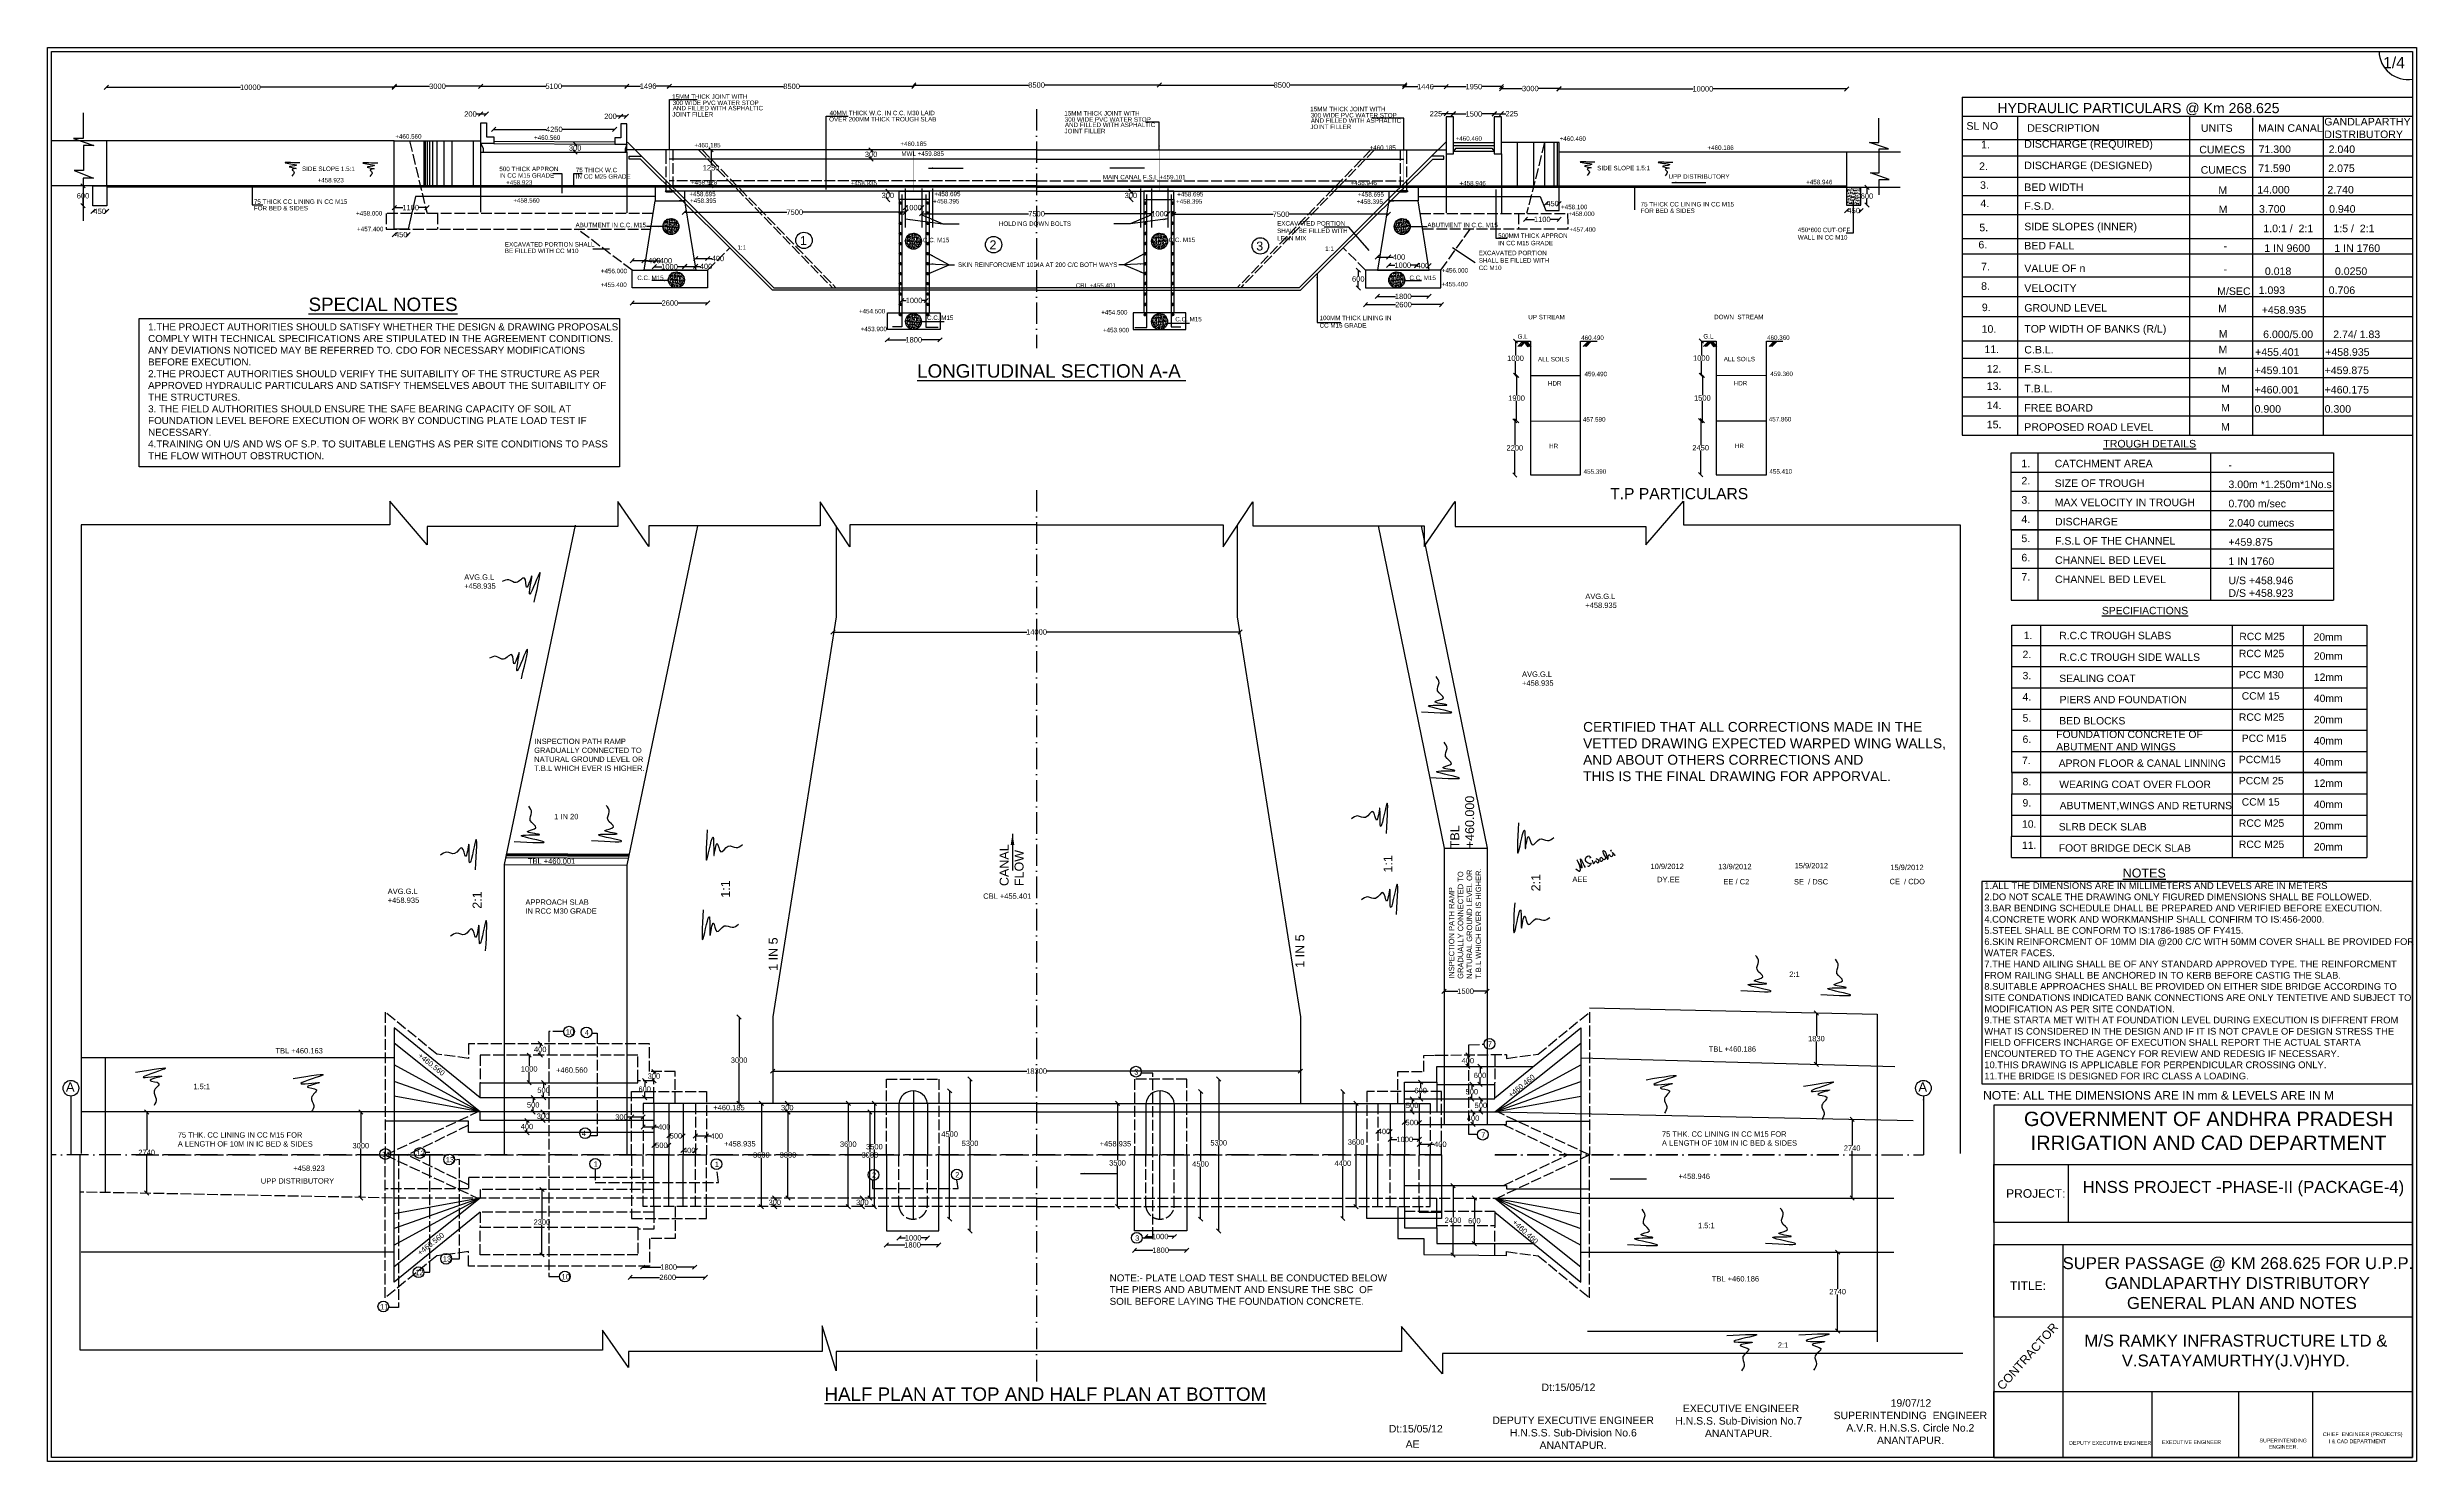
# Model space of a CAD drawing. Header units: millimetres. Extents: x 5124 to 6568637, y 2311 to 91879094.
# Drawn here: x 3473293 to 3526245, y 45929697 to 45961308 of the extents above; entities that cross this region are included whole.
import ezdxf

# ---------------------------------------------------------------- set-up
doc = ezdxf.new("R2010")
doc.units = ezdxf.units.MM
doc.header["$MEASUREMENT"] = 0
doc.linetypes.add('ACAD_ISO02W100', pattern=[15, 12, -3])
doc.linetypes.add('ACAD_ISO10W100', pattern=[18, 12, -3, 0, -3])
for name, color, linetype in [('DIMENSION', 7, 'Continuous'), ('DRAWING', 7, 'Continuous'), ('TEXT', 7, 'Continuous')]:
    doc.layers.add(name, color=color, linetype=linetype)
doc.styles.get("Standard").update_dxf_attribs({"font": 'arial.ttf', "height": 120})
doc.dimstyles.get("Standard").update_dxf_attribs({"dimtxt": 200, "dimasz": 110, "dimexe": 0.18, "dimexo": 0.0625, "dimgap": 0.09, "dimtad": 0, "dimtih": 1, "dimtoh": 1, "dimdec": 0, "dimzin": 0, "dimdsep": 46, "dimtxsty": 'Standard', "dimblk": 'OBLIQUE', "dimcen": 0.09, "dimse1": 1, "dimse2": 1, "dimadec": 0, "dimazin": 0, "dimtfac": 1, "dimtdec": 0, "dimtofl": 0, "dimtmove": 0, "dimatfit": 3, "dimfxl": 1, "dimtolj": 1, "dimtzin": 0, "dimarcsym": 0})
pattern_1 = [(45, (57425, 1847), (-0.08838834764832, 0.08838834764832), [])]
pattern_2 = [(135, (6933377, 1847), (0.08838834764832, 0.08838834764832), [])]

msp = doc.modelspace()

# ---------------------------------------------------------------- texts
at = {"layer": 'DRAWING'}
for s, insert, char_height, width, attachment_point in [('JOINT FILLER', (3487259, 45959860.5), 100, 955.958, 1), ('OVER 200MM THICK TROUGH SLAB', (3490764.8, 45959752), 100, 3281.532, 1), ('GANDLAPARTHY\\PDISTRIBUTORY', (3524181.9, 45959731), 169.08, 2130.402, 1), ('JOINT FILLER', (3496024.5, 45959487), 100, 955.958, 1), ('JOINT FILLER', (3501520, 45959582), 100, 955.958, 1), ('CUMECS', (3521387.4, 45959107.3), 169.08, 1049.458, 1), ('M \\P', (3521820.2, 45957772.7), 169.08, 169.662, 1), ('C.C. M15  ', (3492860.3, 45957051.8), 100, 606.293, 1), ('C.C. M15  ', (3498353.3, 45957054.8), 100, 606.293, 1), ('C.C. M15  ', (3486476.5, 45956207), 100, 606.293, 1), ('SKIN REINFORCMENT 10DIA AT 200 C/C BOTH WAYS', (3493645.8, 45956500.3), 100, 3630.333, 1), ('C.C. M15  ', (3504325.5, 45956207), 100, 606.293, 3), ('C.C. M15  ', (3492952.8, 45955314.8), 100, 606.293, 1), ('C.C. M15  ', (3498502.3, 45955282.9), 100, 606.293, 1), ('M \\P', (3521823.5, 45954990.5), 169.08, 169.662, 1), ('M \\P', (3521802.4, 45954159.9), 169.08, 169.662, 1)]:
    msp.add_mtext(s, dxfattribs=dict(at, insert=insert, char_height=char_height, width=width, attachment_point=attachment_point))
at = {"layer": 'TEXT'}
for s, height, p in [('1/4', 250, (3525496.5, 45960841.9)), ('15MM THICK JOINT WITH ', 100, (3487256, 45960157.6)), ('AND FILLED WITH ASPHALTIC ', 100, (3487269.5, 45959900.1)), ('300 WIDE PVC WATER STOP', 100, (3487265.9, 45960019.1)), ('40MM THICK W.C. IN C.C. M30 LAID ', 100, (3490775.3, 45959791.5)), ('15MM THICK JOINT WITH ', 100, (3496021.5, 45959784.1)), ('300 WIDE PVC WATER STOP', 100, (3496031.4, 45959645.5)), ('15MM THICK JOINT WITH ', 100, (3501517, 45959879.1)), ('AND FILLED WITH ASPHALTIC ', 100, (3501530.5, 45959621.5)), ('300 WIDE PVC WATER STOP', 100, (3501526.9, 45959740.5)), ('+460.560', 100, (3481068.7, 45959268.5)), ('+460.560', 100, (3484169.6, 45959239.9)), ('+460.185', 100, (3487752.2, 45959072)), ('+460.185', 100, (3492358.7, 45959103.5)), ('AND FILLED WITH ASPHALTIC ', 100, (3496035, 45959526.5)), ('+460.460', 100, (3504767.2, 45959221)), ('+460.460', 100, (3507091.7, 45959217.5)), ('SIDE SLOPE 1.5:1', 100, (3478983.7, 45958544.6)), ('500 THICK APPRON', 100, (3483394.3, 45958540.7)), ('MWL +459.885', 100, (3492379, 45958882.5)), ('+460.185', 100, (3502843.3, 45959016)), ('SIDE SLOPE 1.5:1', 100, (3507930.7, 45958560.1)), ('+460.186', 100, (3510395.7, 45959015.5)), ('+458.923', 100, (3479331.2, 45958289.5)), ('IN CC M15 GRADE', 100, (3483393.4, 45958395.6)), ('+458.923', 100, (3483546.2, 45958237.5)), ('75 THICK W.C', 100, (3485102.9, 45958516.8)), ('IN CC M25 GRADE', 100, (3485102, 45958371.8)), ('+458.928', 100, (3487677.7, 45958240)), ('+458.935', 100, (3491248.2, 45958224.5)), ('MAIN CANAL F.S.L +459.101', 100, (3496882.4, 45958357.5)), ('+458.946', 100, (3502420.7, 45958228.4)), ('+458.946', 100, (3504854.2, 45958221.5)), ('UPP DISTRIBUTORY', 100, (3509524.6, 45958371.4)), ('+458.946', 100, (3512601.7, 45958248)), ('75 THICK CC LINING IN CC M15', 100, (3477907.9, 45957809.5)), ('FOR BED & SIDES', 100, (3477907, 45957664.5)), ('+458.000', 100, (3480191, 45957548.5)), ('+458.560', 100, (3483707.7, 45957837)), ('+458.695', 100, (3487641.7, 45957980.5)), ('+458.395', 100, (3487656.2, 45957831)), ('+458.395', 100, (3493089.2, 45957818.5)), ('+458.695', 100, (3493114, 45957980.9)), ('+458.395', 100, (3498519.2, 45957813)), ('+458.695', 100, (3498544, 45957975.4)), ('+458.395', 100, (3502554.2, 45957810)), ('+458.695', 100, (3502579, 45957972.4)), ('+458.100', 100, (3507124.2, 45957690.5)), ('+458.000', 100, (3507285.7, 45957537.5)), ('75 THICK CC LINING IN CC M15', 100, (3508901.3, 45957751.2)), ('FOR BED & SIDES', 100, (3508900.4, 45957606.1)), ('+457.400', 100, (3480215.2, 45957198)), ('ABUTMENT IN C.C. M15  ', 100, (3485097.3, 45957287.7)), ('1', 199, (3490111.4, 45956889.2)), ('HOLDING DOWN BOLTS', 100, (3494559.3, 45957317.7)), ('ABUTMENT IN C.C. M15  ', 100, (3504134.8, 45957287.7)), ('+457.400', 100, (3507310, 45957187)), ('BE FILLED WITH CC M10', 100, (3483517.6, 45956709.8)), ('EXCAVATED PORTION SHALL', 100, (3483518.5, 45956854.8)), ('1:1', 100, (3488715.2, 45956783)), ('2', 199, (3494349.3, 45956794.1)), ('3', 199, (3500310.8, 45956767.1)), ('1:1', 100, (3501851, 45956758.5)), ('+455.400', 100, (3485655.7, 45955952)), ('+456.000', 100, (3485662.7, 45956259.5)), ('CBL +455.401', 100, (3496277.5, 45955936)), ('+455.400', 100, (3504451.7, 45955966)), ('+456.000', 100, (3504458.7, 45956273.5)), ('+454.500', 100, (3491430.7, 45955361)), ('+453.900', 100, (3491469, 45954963.5)), ('+454.500', 100, (3496845.7, 45955336.4)), ('+453.900', 100, (3496884, 45954939)), ('UP STREAM', 100, (3506391, 45955229.2)), ('DOWN  STREAM', 100, (3510544.4, 45955232.2)), ('G.L', 100, (3506151.3, 45954795.8)), ('460.490', 100, (3507574, 45954767.7)), ('G.L', 100, (3510304.7, 45954798.8)), ('460.360', 100, (3511727.4, 45954770.7)), ('%%ULONGITUDINAL SECTION A-A ', 300, (3492732.2, 45953925.3)), ('ALL SOILS', 100, (3506606.5, 45954287.7)), ('459.490', 100, (3507647.1, 45953957)), ('ALL SOILS', 100, (3510759.9, 45954290.7)), ('459.360', 100, (3511800.5, 45953960)), ('HDR', 100, (3506829.6, 45953747.7)), ('HDR', 100, (3510983, 45953750.7)), ('457.590', 100, (3507611.6, 45952943)), ('457.860', 100, (3511765, 45952946)), ('HR', 100, (3506856.2, 45952348)), ('HR', 100, (3511009.6, 45952351)), ('455.390', 100, (3507628.1, 45951777)), ('455.410', 100, (3511781.5, 45951780)), ('T.P PARTICULARS', 250, (3508220.8, 45951208.8)), ('%%UHALF PLAN AT TOP AND HALF PLAN AT BOTTOM', 300, (3490661.3, 45931055.5)), ('Dt:15/05/12', 166.736, (3506686.6, 45931275.7)), ('Dt:15/05/12', 166.736, (3503274.9, 45930348.8)), ('AE ', 166.74, (3503650.2, 45930005.6)), ('I & CAD DEPARTMENT', 84.716, (3524283.6, 45930108.2))]:
    msp.add_text(s, height=height, dxfattribs=at).set_placement(p)
msp.add_text('CONTRACTOR', height=191.73, rotation=48.32395, dxfattribs=at).set_placement((3516991.1, 45931280.2))
at = {"layer": 'TEXT', "attachment_point": 1}
for s, insert, char_height, width in [('\\PHYDRAULIC PARTICULARS @ Km 268.625', (3516876.4, 45960438.9), 225.439, 9587.73), (' SL NO', (3516118.5, 45959636.8), 169.08, 1246.691), ('1.', (3516510.3, 45959219.2), 169.08, 249.601), ('DISCHARGE (REQUIRED)', (3517476.5, 45959233.2), 169.08, 4714.53), (' DESCRIPTION ', (3517476.5, 45959589), 169.08, 2881.579), ('UNITS', (3521425, 45959589), 169.08, 1122.152), ('MAIN CANAL   ', (3522702.6, 45959589), 169.08, 4726.042), ('2.', (3516466.9, 45958735.1), 169.08, 249.601), ('DISCHARGE (DESIGNED)', (3517476.5, 45958754.5), 169.08, 4692.95), ('  \\PCUMECS \\P ', (3521419.4, 45958934.6), 169.08, 1054.794), ('\\P71.590', (3522705.1, 45958972.1), 169.08, 1151.34), ('71.300 ', (3522713.2, 45959115.3), 169.08, 930.583), ('\\P2.075', (3524270.8, 45958972.1), 169.08, 1151.34), ('2.040', (3524278.9, 45959115.3), 169.08, 930.583), ('3.', (3516488.1, 45958314.9), 169.08, 249.601), ('BED WIDTH', (3517476.5, 45958266.4), 169.08, 2134.305), ('M ', (3521815.3, 45958200.5), 169.08, 198.828), ('14.000', (3522685.2, 45958210.4), 169.08, 615.829), ('2.740', (3524250.8, 45958210.4), 169.08, 615.829), ('4.', (3516494.2, 45957906.1), 169.08, 249.601), ('F.S.D.', (3517476.5, 45957845.9), 169.08, 1042.135), ('3.700 ', (3522723.1, 45957780.8), 169.08, 773.206), ('0.940', (3524288.8, 45957780.8), 169.08, 773.206), ('EXCAVATED PORTION SHALL BE FILLED WITH LEAN MIX', (3500777.9, 45957424.7), 100, 1654.139), ('500MM THICK APPRON IN CC M15 GRADE', (3505718.3, 45957150), 100, 1654.139), ('450*600 CUT-OFF \\PWALL IN CC M10', (3512414.3, 45957277.5), 100, 1654.139), ('5.', (3516471.6, 45957366.4), 169.08, 249.601), ('SIDE SLOPES (INNER)', (3517476.5, 45957387.3), 169.08, 17183.654), ('1.0:1 /  2:1', (3522818.9, 45957345.5), 169.08, 1700.624), ('1:5 /  2:1', (3524384.5, 45957345.5), 169.08, 1239.041), ('EXCAVATED PORTION SHALL BE FILLED WITH CC M10', (3505282.5, 45956762.9), 100, 1654.139), ('6.', (3516450.9, 45956982.7), 169.08, 249.601), ('BED FALL', (3517476.5, 45956960.7), 169.08, 1805.069), ('-', (3521928.1, 45956951.6), 169.1, 198.828), ('1 IN 9600', (3522840.2, 45956904.7), 169.08, 1182.746), ('1 IN 1760', (3524405.8, 45956904.7), 169.08, 1182.746), ('8.', (3516511.4, 45956057.5), 169.08, 249.601), ('7.', (3516511.4, 45956492.5), 169.08, 249.601), ('VALUE OF n', (3517476.5, 45956454.2), 169.08, 2231.892), ('VELOCITY', (3517476.5, 45956012.3), 169.08, 1929.583), ('-', (3521928.1, 45956436), 169.1, 198.828), (' 0.018 \\P', (3522788.2, 45956389.1), 169.08, 774.312), (' 0.0250', (3524353.8, 45956389.1), 169.08, 774.312), ('{\\LSPECIAL NOTES}', (3479131.1, 45955714.2), 300, 3978.006), ('9.', (3516527.6, 45955581.2), 169.08, 249.601), ('GROUND LEVEL', (3517476.5, 45955570.3), 169.08, 4437.375), ('M/SEC', (3521787.2, 45955942), 169.08, 733.413), ('M ', (3521808.9, 45955553.9), 169.08, 198.828), ('1.093', (3522714.2, 45955964.8), 169.08, 773.897), ('+458.935', (3522783.3, 45955522.7), 169.08, 773.206), ('0.706', (3524279.9, 45955964.8), 169.08, 773.897), ('\\P\\P1.THE PROJECT AUTHORITIES SHOULD SATISFY WHETHER THE DESIGN & DRAWING PROPOSALS COMPLY WITH TECHNICAL SPECIFICATIONS ARE STIPULATED IN THE AGREEMENT CONDITIONS. ANY DEVIATIONS NOTICED MAY BE REFERRED TO. CDO FOR NECESSARY MODIFICATIONS BEFORE EXECUTION.\\P2.THE PROJECT AUTHORITIES SHOULD VERIFY THE SUITABILITY OF THE STRUCTURE AS PER APPROVED HYDRAULIC PARTICULARS AND SATISFY THEMSELVES ABOUT THE SUITABILITY OF THE STRUCTURES. \\P3. THE FIELD AUTHORITIES SHOULD ENSURE THE SAFE BEARING CAPACITY OF SOIL AT FOUNDATION LEVEL BEFORE EXECUTION OF WORK BY CONDUCTING PLATE LOAD TEST IF NECESSARY. \\P4.TRAINING ON U/S AND WS OF S.P. TO SUITABLE LENGTHS AS PER SITE CONDITIONS TO PASS THE FLOW WITHOUT OBSTRUCTION. ', (3475544.2, 45955663.4), 157.0605, 10506.637), ('100MM THICK LINING IN CC M15 GRADE', (3501726.4, 45955310.2), 100, 1654.139), ('10.', (3516522.4, 45955097.8), 169.08, 249.601), ('TOP WIDTH OF BANKS (R/L)', (3517476.5, 45955101.4), 169.08, 5235.12), ('6.000/5.00 ', (3522815, 45954978.6), 169.08, 1402.576), ('2.74/ 1.83', (3524380.7, 45954978.6), 169.08, 1402.576), ('11.', (3516585.1, 45954645), 169.08, 249.601), ('C.B.L.', (3517476.5, 45954634.7), 169.08, 1033.35), ('M ', (3521817.7, 45954638.3), 169.08, 198.828), ('+455.401', (3522635.4, 45954582.9), 169.08, 1253.904), ('+458.935', (3524201.1, 45954582.9), 169.08, 1253.904), ('12.', (3516637.4, 45954207.8), 169.08, 249.601), ('F.S.L.', (3517476.5, 45954205.1), 169.08, 977.205), ('\\P+459.101', (3522623.6, 45954456.1), 169.08, 2406.588), ('\\P+459.875', (3524189.2, 45954456.1), 169.08, 2406.588), ('13.', (3516638.2, 45953821.6), 169.08, 249.601), ('14.', (3516638.2, 45953392), 169.08, 249.601), ('T.B.L.', (3517476.5, 45953766.1), 169.08, 1000.121), ('FREE BOARD', (3517476.5, 45953336.5), 169.08, 2565.018), ('M ', (3521873.3, 45953769.8), 169.08, 340.086), ('M ', (3521873.3, 45953340.1), 169.08, 340.086), ('+460.001', (3522623.6, 45953740.2), 169.08, 3060.399), ('+460.175', (3524189.2, 45953740.2), 169.08, 3060.399), ('15.', (3516638.2, 45952962.3), 169.08, 249.601), ('PROPOSED ROAD LEVEL', (3517476.5, 45952906.9), 169.08, 3308.131), ('M ', (3521873.3, 45952910.5), 169.08, 340.086), ('0.900', (3522623.6, 45953310.6), 169.08, 1253.904), ('0.300', (3524189.2, 45953310.6), 169.08, 1253.904), ('1.', (3517411.1, 45952093), 169.08, 249.601), ('CATCHMENT AREA', (3518155.3, 45952090.2), 169.08, 2719.603), ('\\P-', (3522039.1, 45952341.3), 169.1, 2406.588), ('3.', (3517411.9, 45951277.2), 169.08, 249.601), ('2.', (3517411.9, 45951706.8), 169.08, 249.601), ('SIZE OF TROUGH', (3518155.3, 45951651.3), 169.08, 2023.054), ('MAX VELOCITY IN TROUGH', (3518155.3, 45951221.7), 169.08, 3606.545), ('3.00m *1.250m*1No.s', (3522039.1, 45951625.4), 169.08, 3060.399), ('4.', (3517411.9, 45950847.5), 169.08, 249.601), ('DISCHARGE', (3518163.3, 45950792), 169.08, 3308.131), ('0.700 m/sec', (3522039.1, 45951195.8), 169.08, 2239.959), ('2.040 cumecs', (3522039.1, 45950766.1), 169.08, 2128.859), ('5.', (3517411.9, 45950417.9), 169.08, 249.601), ('F.S.L OF THE CHANNEL', (3518163.3, 45950362.4), 169.08, 3308.131), ('+459.875', (3522039.1, 45950336.5), 169.08, 2128.859), ('6.', (3517411.9, 45949988.2), 169.08, 249.601), ('CHANNEL BED LEVEL', (3518163.3, 45949932.8), 169.08, 3308.131), ('1 IN 1760', (3522039.1, 45949906.9), 169.08, 2128.859), ('AVG.G.L\\P+458.935', (3482609, 45949528), 120, 581.969), ('AVG.G.L\\P+458.935', (3507665.4, 45949097.7), 120, 581.969), ('7.', (3517411.9, 45949558.6), 169.08, 249.601), ('CHANNEL BED LEVEL', (3518163.3, 45949503.1), 169.08, 3308.131), ('U/S +458.946\\PD/S +458.923', (3522039.1, 45949477.2), 169.08, 2128.859), ('{\\LSPECIFIACTIONS}', (3519211.5, 45948802.6), 165.449, 4646.735), ('1.', (3517463.7, 45948248.1), 165.45, 275.309), ('R.C.C TROUGH SLABS', (3518258.1, 45948245), 165.449, 4646.735), ('RCC M25', (3522282.6, 45948223.8), 165.45, 992.321), ('20mm', (3523942, 45948211.3), 165.45, 992.321), ('2.', (3517438.1, 45947822.1), 165.45, 275.309), ('R.C.C TROUGH SIDE WALLS', (3518258.1, 45947760.9), 165.449, 3750.82), ('RCC M25', (3522272.3, 45947842.5), 165.45, 992.321), ('20mm', (3523949.2, 45947786.5), 165.45, 992.321), ('AVG.G.L\\P+458.935', (3506251.4, 45947358.2), 120, 581.969), ('3.', (3517438.1, 45947348.2), 165.45, 275.309), ('SEALING COAT', (3518258.1, 45947287), 165.449, 3978.006), ('PCC M30', (3522272.3, 45947368.6), 165.45, 992.321), ('12mm', (3523949.2, 45947312.6), 165.45, 992.321), ('4.', (3517438.1, 45946874.3), 165.45, 275.309), ('PIERS AND FOUNDATION', (3518266.9, 45946813.1), 165.449, 3648.856), (' CCM 15', (3522272.3, 45946894.7), 165.45, 992.321), ('40mm', (3523949.2, 45946838.7), 165.45, 992.321), ('CERTIFIED THAT ALL CORRECTIONS MADE IN THE \\PVETTED DRAWING EXPECTED WARPED WING WALLS,\\PAND ABOUT OTHERS CORRECTIONS AND \\PTHIS IS THE FINAL DRAWING FOR APPORVAL. ', (3507616.4, 45946229.5), 220.453, 8128.317), ('5.', (3517438.1, 45946400.4), 165.45, 275.309), ('6.', (3517438.1, 45945926.5), 165.45, 275.309), ('FOUNDATION CONCRETE OF ABUTMENT AND WINGS', (3518191.3, 45946035.7), 165.449, 3648.856), ('BED BLOCKS', (3518258.1, 45946339.2), 165.45, 3978.006), ('RCC M25', (3522272.3, 45946420.9), 165.45, 1302.421), (' PCC M15', (3522272.3, 45945947), 165.45, 1360.521), ('20mm', (3523949.2, 45946364.8), 165.45, 992.321), ('INSPECTION PATH RAMP \\PGRADUALLY CONNECTED TO NATURAL GROUND LEVEL OR T.B.L WHICH EVER IS HIGHER.', (3484172.9, 45945856.5), 120, 2658.443), ('7.', (3517426.4, 45945452.6), 165.45, 275.309), ('APRON FLOOR & CANAL LINNING', (3518246.4, 45945391.4), 165.449, 3978.006), ('\\pt330.9;PCCM15', (3522272.3, 45945473.1), 165.449, 992.321), ('40mm', (3523949.2, 45945890.9), 165.45, 992.321), ('40mm', (3523949.2, 45945417), 165.45, 992.321), ('8.', (3517438.1, 45944978.8), 165.45, 275.309), ('WEARING COAT OVER FLOOR ', (3518258.1, 45944917.6), 165.449, 3978.006), ('PCCM 25', (3522272.3, 45944999.2), 165.45, 992.321), ('12mm', (3523949.2, 45944943.1), 165.45, 992.321), ('9.', (3517438.1, 45944504.9), 165.45, 275.309), ('ABUTMENT,WINGS AND RETURNS', (3518266.9, 45944443.7), 165.449, 4458.756), (' CCM 15', (3522272.3, 45944525.3), 165.45, 992.321), ('40mm', (3523949.2, 45944469.2), 165.45, 992.321), ('1 IN 20', (3484621.4, 45944176), 120, 581.969), ('10.', (3517426.4, 45944031), 165.45, 275.309), ('SLRB DECK SLAB', (3518246.4, 45943969.8), 165.449, 3978.006), ('\\pt330.9;RCC M25', (3522272.3, 45944051.4), 165.449, 992.321), ('20mm', (3523949.2, 45943995.3), 165.45, 992.321), ('11.', (3517426.4, 45943557.1), 165.45, 275.309), ('FOOT BRIDGE DECK SLAB', (3518246.4, 45943495.9), 165.449, 3978.006), ('\\pt330.9;RCC M25', (3522272.3, 45943577.5), 165.449, 992.321), ('20mm', (3523949.2, 45943521.4), 165.45, 992.321), ('TBL +460.001', (3484033.4, 45943178.5), 120, 1373.487), ('AEE', (3507376.9, 45942774.2), 120, 581.969), ('10/9/2012', (3509122, 45943061.7), 120, 581.969), ('DY.EE', (3509271.4, 45942768.1), 120, 581.969), ('13/9/2012', (3510635.2, 45943058), 120, 581.969), ('15/9/2012', (3512343.7, 45943077.5), 120, 581.969), ('15/9/2012', (3514481.2, 45943038), 120, 581.969), ('{\\LNOTES}', (3519676.5, 45942953.2), 200, 3978.006), ('AVG.G.L\\P+458.935', (3480899.4, 45942505), 120, 581.969), ('APPROACH SLAB ^JIN RCC M30 GRADE', (3483977.5, 45942262.8), 120, 1768.366), ('CBL +455.401', (3494208.7, 45942397.1), 120, 1255.964), (' EE / C2', (3510705.5, 45942718.7), 120, 805.889), ('SE  / DSC', (3512328, 45942717.9), 120, 805.889), ('CE  / CDO', (3514463.9, 45942723.7), 120, 805.889), ('1.ALL THE DIMENSIONS ARE IN MILLIMETERS AND LEVELS ARE IN METERS\\P2.DO NOT SCALE THE DRAWING ONLY FIGURED DIMENSIONS SHALL BE FOLLOWED.\\P3.BAR BENDING SCHEDULE DHALL BE PREPARED AND VERIFIED BEFORE EXECUTION.\\P4.CONCRETE WORK AND WORKMANSHIP SHALL CONFIRM TO IS:456-2000.\\P5.STEEL SHALL BE CONFORM TO IS:1786-1985 OF FY415.\\P6.SKIN REINFORCMENT OF 10MM DIA @200 C/C WITH 50MM COVER SHALL BE PROVIDED FOR WATER FACES.\\P7.THE HAND AILING SHALL BE OF ANY STANDARD APPROVED TYPE. THE REINFORCMENT FROM RAILING SHALL BE ANCHORED IN TO KERB BEFORE CASTIG THE SLAB.\\P8.SUITABLE APPROACHES SHALL BE PROVIDED ON EITHER SIDE BRIDGE ACCORDING TO SITE CONDATIONS INDICATED BANK CONNECTIONS ARE ONLY TENTETIVE AND SUBJECT TO MODIFICATION AS PER SITE CONDATION.\\P9.THE STARTA MET WITH AT FOUNDATION LEVEL DURING EXECUTION IS DIFFRENT FROM WHAT IS CONSIDERED IN THE DESIGN AND IF IT IS NOT CPAVLE OF DESIGN STRESS THE FIELD OFFICERS INCHARGE OF EXECUTION SHALL REPORT THE ACTUAL STARTA ENCOUNTERED TO THE AGENCY FOR REVIEW AND REDESIG IF NECESSARY.\\P10.THIS DRAWING IS APPLICABLE FOR PERPENDICULAR CROSSING ONLY.\\P11.THE BRIDGE IS DESIGNED FOR IRC CLASS A LOADING.', (3516582.9, 45942645.8), 150.152, 9597.63), ('2:1', (3512224.1, 45940650.6), 120, 1373.487), ('10', (3484878.5, 45939361.8), 120, 584.499), ('4', (3485303, 45939344.8), 120, 584.499), ('7', (3505485.9, 45939088.3), 120, 584.499), ('TBL +460.163', (3478391.6, 45938940.8), 120, 1373.487), ('+460.560', (3484662.9, 45938508.5), 120, 697.462), ('TBL +460.186', (3510423.6, 45938979.3), 120, 1373.487), ('A', (3473705.9, 45938174.9), 210, 1329.683), ('1.5:1', (3476555.6, 45938141.8), 120, 1373.487), ('3', (3497585.8, 45938466.8), 120, 584.499), ('A', (3515108.4, 45938174.9), 210, 1329.683), ('NOTE: ALL THE DIMENSIONS ARE IN mm & LEVELS ARE IN M', (3516557.3, 45937980), 191.729, 7825.409), ('+460.185', (3488174.4, 45937671.5), 120, 697.462), ('75 THK. CC LINING IN CC M15 FOR \\PA LENGTH OF 10M IN IC BED & SIDES', (3476207.1, 45937059.1), 120, 3036.72), ('4', (3485237.9, 45937091.9), 120, 584.499), ('7', (3505337.1, 45937060.2), 120, 584.499), ('75 THK. CC LINING IN CC M15 FOR \\PA LENGTH OF 10M IN IC BED & SIDES', (3509378.6, 45937078.8), 120, 3036.72), ('11', (3480771.2, 45936626.5), 120, 581.969), ('12', (3481543.2, 45936648.9), 120, 584.499), ('13', (3482196.9, 45936504.8), 120, 584.499), ('1', (3485501.3, 45936406), 120, 584.499), ('1', (3488210.4, 45936401), 120, 584.499), ('+458.935', (3488417.4, 45936861.5), 120, 697.462), ('+458.935', (3496811.9, 45936862), 120, 697.462), ('UPP DISTRIBUTORY', (3478062.9, 45936031), 120, 1641.219), ('+458.923', (3478788.7, 45936315), 120, 697.462), ('2', (3491722.5, 45936162.2), 120, 584.499), ('2', (3493583.1, 45936168.3), 120, 584.499), ('+458.946', (3509748.6, 45936134.8), 120, 697.462), ('PROJECT:', (3517071.9, 45935786.4), 191.73, 1788.899), ('1.5:1', (3510183.9, 45935034.5), 120, 343.274), ('13', (3482130.5, 45934285.8), 120, 584.499), ('3', (3497603.8, 45934752.8), 120, 584.499), ('\\pi923.21;SUPER PASSAGE @ KM 268.625 FOR U.P.P. \\P\\pi1866.5;GANDLAPARTHY DISTRIBUTORY\\P\\pi2154.6;  GENERAL PLAN AND NOTES', (3517409.6, 45934266.5), 266.871, 9634.817), ('12', (3481515, 45933984.3), 120, 156.889), ('10', (3484785.5, 45933888.3), 120, 584.499), ('NOTE:- PLATE LOAD TEST SHALL BE CONDUCTED BELOW \\PTHE PIERS AND ABUTMENT AND ENSURE THE SBC  OF \\PSOIL BEFORE LAYING THE FOUNDATION CONCRETE.', (3497034.8, 45933881.3), 156.839, 6196.178), ('TBL +460.186', (3510492.1, 45933843.3), 120, 1373.487), ('11', (3480728, 45933218.8), 120, 581.969), ('TITLE:', (3517156.7, 45933727.5), 191.73, 1039.673), ('2:1', (3511968.1, 45932361.8), 120, 1373.487), ('\\pi1448.8;M/S RAMKY INFRASTRUCTURE LTD &\\P\\pi2286.6;V.SATAYAMURTHY(J.V)HYD.', (3517369.5, 45932535.6), 266.871, 9634.817), ('\\pi2423.7;19/07/12\\P\\pi1150.1;SUPERINTENDING  ENGINEER\\P\\pi1434.1;A.V.R. H.N.S.S. Circle No.2\\P\\pi2117.7;ANANTAPUR.', (3512066, 45931091.2), 166.736, 5716.547), ('\\pi1063.2;DEPUTY EXECUTIVE ENGINEER\\P\\pi1455.5;H.N.S.S. Sub-Division No.6 \\P\\pi2117.7;ANANTAPUR.', (3504525.3, 45930703.9), 166.736, 5716.547), ('\\pi1494.2;  EXECUTIVE ENGINEER\\P\\pi1455.4;H.N.S.S. Sub-Division No.7\\P\\pi2117.7;ANANTAPUR.', (3508221.9, 45930969.9), 166.736, 5716.547), ('DEPUTY EXECUTIVE ENGINEER  ', (3518479.3, 45930156.6), 84.716, 2379.31), ('  EXECUTIVE ENGINEER  ', (3520488.3, 45930174.9), 84.716, 2379.31), ('\\pi223.16;SUPERINTENDING \\P\\pi430.44;ENGINEER.', (3522510.5, 45930210.7), 84.716, 1492.265), ('CHIEF  ENGINEER (PROJECTS)', (3524148.5, 45930352), 84.716, 1908.494)]:
    msp.add_mtext(s, dxfattribs=dict(at, insert=insert, char_height=char_height, width=width))
at = {"layer": 'TEXT', "insert": (3519243, 45952533.9), "char_height": 169.08, "width": 2719.603, "attachment_point": 1, "line_spacing_factor": 0.7}
msp.add_mtext('{\\LTROUGH DETAILS}', dxfattribs=at)
at = {"layer": 'TEXT', "attachment_point": 1}
for s, insert, char_height, width, rotation in [('TBL +460.000', (3504647.3, 45943407), 200, 581.969, 90), ('CANAL \\PFLOW', (3494576.2, 45942562), 200, 1373.487, 90), ('1:1', (3503155.4, 45942864.3), 200, 581.969, 90), ('INSPECTION PATH RAMP \\PGRADUALLY CONNECTED TO NATURAL GROUND LEVEL OR T.B.L WHICH EVER IS HIGHER.', (3504615.7, 45940488.2), 120, 2658.443, 90), ('2:1', (3506458.9, 45942443.3), 200, 581.969, 90), ('2:1', (3482796.3, 45942053.8), 200, 581.969, 90), ('1:1', (3488347.9, 45942301.2), 200, 581.969, 90), ('1 IN 5', (3489415.4, 45940667.8), 200, 1237.768, 90), ('1 IN 5', (3501185.2, 45940735.7), 200, 1237.768, 90), ('+460.560', (3481641.2, 45938843.3), 120, 697.462, 321.35833), ('+460.460', (3505930.4, 45937919.2), 120, 697.462, 39.11477), ('+460.560', (3481550, 45934393.5), 120, 697.462, 38.29499), ('+460.460', (3506108.2, 45935117.6), 120, 697.462, 317.40187)]:
    msp.add_mtext(s, dxfattribs=dict(at, insert=insert, char_height=char_height, width=width, rotation=rotation))
at = {"layer": 'TEXT', "color": 7, "width": 9132.992, "attachment_point": 5}
for s, insert, char_height in [('GOVERNMENT OF ANDHRA PRADESH\\PIRRIGATION AND CAD DEPARTMENT', (3521595, 45937088.5), 320.245), ('HNSS PROJECT -PHASE-II (PACKAGE-4)', (3522373.2, 45935797.3), 266.871)]:
    msp.add_mtext(s, dxfattribs=dict(at, insert=insert, char_height=char_height))

# ---------------------------------------------------------------- blocks, each defined once
blk = doc.blocks.new('_Oblique')
at = {"color": 0, "linetype": 'ByBlock', "lineweight": -2}
blk.add_line((-0.5, -0.5), (0.5, 0.5), dxfattribs=at)
blk = doc.blocks.new('*D50')
at = {"layer": 'Defpoints', "color": 0}
for p in [(3506106, 45954741), (3506439, 45954741), (3506439, 45953975)]:
    blk.add_point(p, dxfattribs=at)
at = {"layer": 'TEXT', "color": 0, "lineweight": -2}
for p, q in [((3506106, 45954741), (3506106, 45954420)), ((3506106, 45953975), (3506106, 45954297))]:
    blk.add_line(p, q, dxfattribs=at)
at = {"layer": 'TEXT', "color": 0, "lineweight": -2, "xscale": 95, "yscale": 95, "zscale": 95}
for p, rotation in [((3506106, 45954741), 90), ((3506106, 45953975), 270)]:
    blk.add_blockref('_Oblique', p, dxfattribs=dict(at, rotation=rotation))
at = {"layer": 'TEXT', "color": 0, "insert": (3506106, 45954358), "char_height": 120, "attachment_point": 5}
blk.add_mtext('\\A1;1000', dxfattribs=at)
blk = doc.blocks.new('*D51')
at = {"layer": 'Defpoints', "color": 0}
for p in [(3506439, 45953975), (3506129, 45952960), (3506439, 45952960)]:
    blk.add_point(p, dxfattribs=at)
at = {"layer": 'TEXT', "color": 0, "lineweight": -2}
for p, q in [((3506129, 45953975), (3506129, 45953529)), ((3506129, 45952960), (3506129, 45953406))]:
    blk.add_line(p, q, dxfattribs=at)
at = {"layer": 'TEXT', "color": 0, "lineweight": -2, "xscale": 95, "yscale": 95, "zscale": 95}
for p, rotation in [((3506129, 45953975), 90), ((3506129, 45952960), 270)]:
    blk.add_blockref('_Oblique', p, dxfattribs=dict(at, rotation=rotation))
at = {"layer": 'TEXT', "color": 0, "insert": (3506129, 45953467), "char_height": 120, "attachment_point": 5}
blk.add_mtext('\\A1;1900', dxfattribs=at)
blk = doc.blocks.new('*D52')
at = {"layer": 'Defpoints', "color": 0}
for p in [(3506439, 45952960), (3506090, 45951752), (3506439, 45951752)]:
    blk.add_point(p, dxfattribs=at)
at = {"layer": 'TEXT', "color": 0, "lineweight": -2}
for p, q in [((3506090, 45952960), (3506090, 45952417)), ((3506090, 45951752), (3506090, 45952295))]:
    blk.add_line(p, q, dxfattribs=at)
at = {"layer": 'TEXT', "color": 0, "lineweight": -2, "xscale": 95, "yscale": 95, "zscale": 95}
for p, rotation in [((3506090, 45952960), 90), ((3506090, 45951752), 270)]:
    blk.add_blockref('_Oblique', p, dxfattribs=dict(at, rotation=rotation))
at = {"layer": 'TEXT', "color": 0, "insert": (3506090, 45952356), "char_height": 120, "attachment_point": 5}
blk.add_mtext('\\A1;2200', dxfattribs=at)
blk = doc.blocks.new('*D53')
at = {"layer": 'Defpoints', "color": 0}
for p in [(3510259, 45954744), (3510593, 45954744), (3510593, 45953978)]:
    blk.add_point(p, dxfattribs=at)
at = {"layer": 'TEXT', "color": 0, "lineweight": -2}
for p, q in [((3510259, 45954744), (3510259, 45954423)), ((3510259, 45953978), (3510259, 45954300))]:
    blk.add_line(p, q, dxfattribs=at)
at = {"layer": 'TEXT', "color": 0, "lineweight": -2, "xscale": 95, "yscale": 95, "zscale": 95}
for p, rotation in [((3510259, 45954744), 90), ((3510259, 45953978), 270)]:
    blk.add_blockref('_Oblique', p, dxfattribs=dict(at, rotation=rotation))
at = {"layer": 'TEXT', "color": 0, "insert": (3510259, 45954361), "char_height": 120, "attachment_point": 5}
blk.add_mtext('\\A1;1000', dxfattribs=at)
blk = doc.blocks.new('*D54')
at = {"layer": 'Defpoints', "color": 0}
for p in [(3510593, 45953978), (3510282, 45952963), (3510593, 45952963)]:
    blk.add_point(p, dxfattribs=at)
at = {"layer": 'TEXT', "color": 0, "lineweight": -2}
for p, q in [((3510282, 45953978), (3510282, 45953532)), ((3510282, 45952963), (3510282, 45953409))]:
    blk.add_line(p, q, dxfattribs=at)
at = {"layer": 'TEXT', "color": 0, "lineweight": -2, "xscale": 95, "yscale": 95, "zscale": 95}
for p, rotation in [((3510282, 45953978), 90), ((3510282, 45952963), 270)]:
    blk.add_blockref('_Oblique', p, dxfattribs=dict(at, rotation=rotation))
at = {"layer": 'TEXT', "color": 0, "insert": (3510282, 45953470), "char_height": 120, "attachment_point": 5}
blk.add_mtext('\\A1;1500', dxfattribs=at)
blk = doc.blocks.new('*D55')
at = {"layer": 'Defpoints', "color": 0}
for p in [(3510593, 45952963), (3510244, 45951755), (3510593, 45951755)]:
    blk.add_point(p, dxfattribs=at)
at = {"layer": 'TEXT', "color": 0, "lineweight": -2}
for p, q in [((3510244, 45952963), (3510244, 45952420)), ((3510244, 45951755), (3510244, 45952298))]:
    blk.add_line(p, q, dxfattribs=at)
at = {"layer": 'TEXT', "color": 0, "lineweight": -2, "xscale": 95, "yscale": 95, "zscale": 95}
for p, rotation in [((3510244, 45952963), 90), ((3510244, 45951755), 270)]:
    blk.add_blockref('_Oblique', p, dxfattribs=dict(at, rotation=rotation))
at = {"layer": 'TEXT', "color": 0, "insert": (3510244, 45952359), "char_height": 120, "attachment_point": 5}
blk.add_mtext('\\A1;2450', dxfattribs=at)
blk = doc.blocks.new('*D56')
at = {"layer": 'Defpoints', "color": 0}
for p in [(3474613, 45960408), (3481046, 45960416), (3481046, 45960402)]:
    blk.add_point(p, dxfattribs=at)
at = {"layer": 'DIMENSION', "color": 0, "lineweight": -2}
for p, q in [((3474613, 45960416), (3477609, 45960416)), ((3481046, 45960416), (3478050, 45960416))]:
    blk.add_line(p, q, dxfattribs=at)
at = {"layer": 'DIMENSION', "color": 0, "lineweight": -2, "xscale": 95, "yscale": 95, "zscale": 95, "rotation": 180}
blk.add_blockref('_Oblique', (3474613, 45960416), dxfattribs=at)
at = {"layer": 'DIMENSION', "color": 0, "lineweight": -2, "xscale": 95, "yscale": 95, "zscale": 95}
blk.add_blockref('_Oblique', (3481046, 45960416), dxfattribs=at)
at = {"layer": 'DIMENSION', "color": 0, "insert": (3477830, 45960416), "char_height": 120, "attachment_point": 5}
blk.add_mtext('\\A1;10000', dxfattribs=at)
blk = doc.blocks.new('*D57')
at = {"layer": 'Defpoints', "color": 0}
for p in [(3482977.5, 45960437.5), (3481046, 45959215.5), (3482977.5, 45959215.5)]:
    blk.add_point(p, dxfattribs=at)
at = {"layer": 'DIMENSION', "color": 0, "lineweight": -2}
for p, q in [((3481046, 45960437.5), (3481832.72412, 45960437.5)), ((3482977.5, 45960437.5), (3482190.77588, 45960437.5))]:
    blk.add_line(p, q, dxfattribs=at)
at = {"layer": 'DIMENSION', "color": 0, "lineweight": -2, "xscale": 95, "yscale": 95, "zscale": 95, "rotation": 180}
blk.add_blockref('_Oblique', (3481046, 45960437.5), dxfattribs=at)
at = {"layer": 'DIMENSION', "color": 0, "lineweight": -2, "xscale": 95, "yscale": 95, "zscale": 95}
blk.add_blockref('_Oblique', (3482977.5, 45960437.5), dxfattribs=at)
at = {"layer": 'DIMENSION', "color": 0, "insert": (3482011.75, 45960437.5), "char_height": 120, "attachment_point": 5}
blk.add_mtext('\\A1;3000', dxfattribs=at)
blk = doc.blocks.new('*D58')
at = {"layer": 'Defpoints', "color": 0}
for p in [(3482978, 45959816), (3482978, 45959620), (3483104, 45959620)]:
    blk.add_point(p, dxfattribs=at)
at = {"layer": 'DIMENSION', "color": 0, "lineweight": -2}
for p, q in [((3482978, 45959816), (3482882, 45959816)), ((3483104, 45959816), (3482978, 45959816))]:
    blk.add_line(p, q, dxfattribs=at)
at = {"layer": 'DIMENSION', "color": 0, "lineweight": -2, "xscale": 95, "yscale": 95, "zscale": 95, "rotation": 180}
blk.add_blockref('_Oblique', (3482978, 45959816), dxfattribs=at)
at = {"layer": 'DIMENSION', "color": 0, "lineweight": -2, "xscale": 95, "yscale": 95, "zscale": 95}
blk.add_blockref('_Oblique', (3483104, 45959816), dxfattribs=at)
at = {"layer": 'DIMENSION', "color": 0, "insert": (3482749, 45959816), "char_height": 120, "attachment_point": 5}
blk.add_mtext('\\A1;200', dxfattribs=at)
blk = doc.blocks.new('*D59')
at = {"layer": 'Defpoints', "color": 0}
for p in [(3486244, 45960438), (3482978, 45959620), (3486244, 45959599)]:
    blk.add_point(p, dxfattribs=at)
at = {"layer": 'DIMENSION', "color": 0, "lineweight": -2}
for p, q in [((3482978, 45960438), (3484431, 45960438)), ((3486244, 45960438), (3484790, 45960438))]:
    blk.add_line(p, q, dxfattribs=at)
at = {"layer": 'DIMENSION', "color": 0, "lineweight": -2, "xscale": 95, "yscale": 95, "zscale": 95, "rotation": 180}
blk.add_blockref('_Oblique', (3482978, 45960438), dxfattribs=at)
at = {"layer": 'DIMENSION', "color": 0, "lineweight": -2, "xscale": 95, "yscale": 95, "zscale": 95}
blk.add_blockref('_Oblique', (3486244, 45960438), dxfattribs=at)
at = {"layer": 'DIMENSION', "color": 0, "insert": (3484610, 45960438), "char_height": 120, "attachment_point": 5}
blk.add_mtext('\\A1;5100', dxfattribs=at)
blk = doc.blocks.new('*D60')
at = {"layer": 'Defpoints', "color": 0}
for p in [(3486106, 45959767), (3486106, 45959599), (3486230, 45959599)]:
    blk.add_point(p, dxfattribs=at)
at = {"layer": 'DIMENSION', "color": 0, "lineweight": -2}
for p, q in [((3486106, 45959767), (3486011, 45959767)), ((3486230, 45959767), (3486106, 45959767))]:
    blk.add_line(p, q, dxfattribs=at)
at = {"layer": 'DIMENSION', "color": 0, "lineweight": -2, "xscale": 95, "yscale": 95, "zscale": 95, "rotation": 180}
blk.add_blockref('_Oblique', (3486106, 45959767), dxfattribs=at)
at = {"layer": 'DIMENSION', "color": 0, "lineweight": -2, "xscale": 95, "yscale": 95, "zscale": 95}
blk.add_blockref('_Oblique', (3486230, 45959767), dxfattribs=at)
at = {"layer": 'DIMENSION', "color": 0, "insert": (3485878, 45959767), "char_height": 120, "attachment_point": 5}
blk.add_mtext('\\A1;200', dxfattribs=at)
blk = doc.blocks.new('*D61')
at = {"layer": 'Defpoints', "color": 0}
for p in [(3483270, 45959308), (3485974, 45959474), (3485974, 45959287)]:
    blk.add_point(p, dxfattribs=at)
at = {"layer": 'DIMENSION', "color": 0, "lineweight": -2}
for p, q in [((3483270, 45959474), (3484441, 45959474)), ((3485974, 45959474), (3484803, 45959474))]:
    blk.add_line(p, q, dxfattribs=at)
at = {"layer": 'DIMENSION', "color": 0, "lineweight": -2, "xscale": 95, "yscale": 95, "zscale": 95, "rotation": 180}
blk.add_blockref('_Oblique', (3483270, 45959474), dxfattribs=at)
at = {"layer": 'DIMENSION', "color": 0, "lineweight": -2, "xscale": 95, "yscale": 95, "zscale": 95}
blk.add_blockref('_Oblique', (3485974, 45959474), dxfattribs=at)
at = {"layer": 'DIMENSION', "color": 0, "insert": (3484622, 45959474), "char_height": 120, "attachment_point": 5}
blk.add_mtext('\\A1;4250', dxfattribs=at)
blk = doc.blocks.new('*D62')
at = {"layer": 'Defpoints', "color": 0}
for p in [(3485088, 45959150), (3485088, 45958966), (3485088, 45958966)]:
    blk.add_point(p, dxfattribs=at)
at = {"layer": 'DIMENSION', "color": 0, "lineweight": -2}
for p, q in [((3485088, 45959150), (3485088, 45959120)), ((3485088, 45958966), (3485088, 45958997))]:
    blk.add_line(p, q, dxfattribs=at)
at = {"layer": 'DIMENSION', "color": 0, "lineweight": -2, "xscale": 95, "yscale": 95, "zscale": 95}
for p, rotation in [((3485088, 45959150), 90), ((3485088, 45958966), 270)]:
    blk.add_blockref('_Oblique', p, dxfattribs=dict(at, rotation=rotation))
at = {"layer": 'DIMENSION', "color": 0, "insert": (3485088, 45959058), "char_height": 120, "attachment_point": 5}
blk.add_mtext('\\A1;300', dxfattribs=at)
blk = doc.blocks.new('*D63')
at = {"layer": 'Defpoints', "color": 0}
for p in [(3481046, 45957726), (3481046, 45957592), (3481779, 45957592)]:
    blk.add_point(p, dxfattribs=at)
at = {"layer": 'DIMENSION', "color": 0, "lineweight": -2}
for p, q in [((3481046, 45957726), (3481239, 45957726)), ((3481779, 45957726), (3481586, 45957726))]:
    blk.add_line(p, q, dxfattribs=at)
at = {"layer": 'DIMENSION', "color": 0, "lineweight": -2, "xscale": 95, "yscale": 95, "zscale": 95, "rotation": 180}
blk.add_blockref('_Oblique', (3481046, 45957726), dxfattribs=at)
at = {"layer": 'DIMENSION', "color": 0, "lineweight": -2, "xscale": 95, "yscale": 95, "zscale": 95}
blk.add_blockref('_Oblique', (3481779, 45957726), dxfattribs=at)
at = {"layer": 'DIMENSION', "color": 0, "insert": (3481412, 45957726), "char_height": 120, "attachment_point": 5}
blk.add_mtext('\\A1;1100', dxfattribs=at)
blk = doc.blocks.new('*D64')
at = {"layer": 'Defpoints', "color": 0}
for p in [(3481046, 45957241), (3481356, 45957241), (3481356, 45957122)]:
    blk.add_point(p, dxfattribs=at)
at = {"layer": 'DIMENSION', "color": 0, "lineweight": -2}
for p, q in [((3481046, 45957122), (3481066, 45957122)), ((3481356, 45957122), (3481336, 45957122))]:
    blk.add_line(p, q, dxfattribs=at)
at = {"layer": 'DIMENSION', "color": 0, "lineweight": -2, "xscale": 95, "yscale": 95, "zscale": 95, "rotation": 180}
blk.add_blockref('_Oblique', (3481046, 45957122), dxfattribs=at)
at = {"layer": 'DIMENSION', "color": 0, "lineweight": -2, "xscale": 95, "yscale": 95, "zscale": 95}
blk.add_blockref('_Oblique', (3481356, 45957122), dxfattribs=at)
at = {"layer": 'DIMENSION', "color": 0, "insert": (3481201, 45957122), "char_height": 120, "attachment_point": 5}
blk.add_mtext('\\A1;450', dxfattribs=at)
blk = doc.blocks.new('*D65')
at = {"layer": 'Defpoints', "color": 0}
for p in [(3487195, 45960440), (3486244, 45959599), (3487195, 45959599)]:
    blk.add_point(p, dxfattribs=at)
at = {"layer": 'DIMENSION', "color": 0, "lineweight": -2}
for p, q in [((3486244, 45960440), (3486546, 45960440)), ((3487195, 45960440), (3486893, 45960440))]:
    blk.add_line(p, q, dxfattribs=at)
at = {"layer": 'DIMENSION', "color": 0, "lineweight": -2, "xscale": 95, "yscale": 95, "zscale": 95, "rotation": 180}
blk.add_blockref('_Oblique', (3486244, 45960440), dxfattribs=at)
at = {"layer": 'DIMENSION', "color": 0, "lineweight": -2, "xscale": 95, "yscale": 95, "zscale": 95}
blk.add_blockref('_Oblique', (3487195, 45960440), dxfattribs=at)
at = {"layer": 'DIMENSION', "color": 0, "insert": (3486719, 45960440), "char_height": 120, "attachment_point": 5}
blk.add_mtext('\\A1;1496', dxfattribs=at)
blk = doc.blocks.new('*D66')
at = {"layer": 'Defpoints', "color": 0}
for p in [(3492658, 45960436), (3487195, 45960146), (3492658, 45959018)]:
    blk.add_point(p, dxfattribs=at)
at = {"layer": 'DIMENSION', "color": 0, "lineweight": -2}
for p, q in [((3487195, 45960436), (3489748, 45960436)), ((3492658, 45960436), (3490106, 45960436))]:
    blk.add_line(p, q, dxfattribs=at)
at = {"layer": 'DIMENSION', "color": 0, "lineweight": -2, "xscale": 95, "yscale": 95, "zscale": 95, "rotation": 180}
blk.add_blockref('_Oblique', (3487195, 45960436), dxfattribs=at)
at = {"layer": 'DIMENSION', "color": 0, "lineweight": -2, "xscale": 95, "yscale": 95, "zscale": 95}
blk.add_blockref('_Oblique', (3492658, 45960436), dxfattribs=at)
at = {"layer": 'DIMENSION', "color": 0, "insert": (3489927, 45960436), "char_height": 120, "attachment_point": 5}
blk.add_mtext('\\A1;8500', dxfattribs=at)
blk = doc.blocks.new('*D67')
at = {"layer": 'Defpoints', "color": 0}
for p in [(3488126, 45959018), (3488940, 45959018), (3489012, 45958213)]:
    blk.add_point(p, dxfattribs=at)
at = {"layer": 'DIMENSION', "color": 0, "lineweight": -2}
for p, q in [((3488126, 45959018), (3488126, 45958677)), ((3488126, 45958213), (3488126, 45958554))]:
    blk.add_line(p, q, dxfattribs=at)
at = {"layer": 'DIMENSION', "color": 0, "lineweight": -2, "xscale": 95, "yscale": 95, "zscale": 95}
for p, rotation in [((3488126, 45959018), 90), ((3488126, 45958213), 270)]:
    blk.add_blockref('_Oblique', p, dxfattribs=dict(at, rotation=rotation))
at = {"layer": 'DIMENSION', "color": 0, "insert": (3488126, 45958616), "char_height": 120, "attachment_point": 5}
blk.add_mtext('\\A1;1250', dxfattribs=at)
blk = doc.blocks.new('*D68')
at = {"layer": 'Defpoints', "color": 0}
for p in [(3486628, 45956542), (3486362, 45956328), (3486628, 45956328)]:
    blk.add_point(p, dxfattribs=at)
at = {"layer": 'DIMENSION', "color": 0, "lineweight": -2}
for p, q in [((3486362, 45956542), (3486628, 45956542)), ((3486628, 45956542), (3486723, 45956542))]:
    blk.add_line(p, q, dxfattribs=at)
at = {"layer": 'DIMENSION', "color": 0, "lineweight": -2, "xscale": 95, "yscale": 95, "zscale": 95, "rotation": 180}
blk.add_blockref('_Oblique', (3486362, 45956542), dxfattribs=at)
at = {"layer": 'DIMENSION', "color": 0, "lineweight": -2, "xscale": 95, "yscale": 95, "zscale": 95}
blk.add_blockref('_Oblique', (3486628, 45956542), dxfattribs=at)
at = {"layer": 'DIMENSION', "color": 0, "insert": (3486858, 45956542), "char_height": 120, "attachment_point": 5}
blk.add_mtext('\\A1;400', dxfattribs=at)
blk = doc.blocks.new('*D69')
at = {"layer": 'Defpoints', "color": 0}
for p in [(3486886, 45956538), (3486628, 45956328), (3486886, 45956328)]:
    blk.add_point(p, dxfattribs=at)
at = {"layer": 'DIMENSION', "color": 0, "lineweight": -2}
for p, q in [((3486628, 45956538), (3486886, 45956538)), ((3486886, 45956538), (3486981, 45956538))]:
    blk.add_line(p, q, dxfattribs=at)
at = {"layer": 'DIMENSION', "color": 0, "lineweight": -2, "xscale": 95, "yscale": 95, "zscale": 95, "rotation": 180}
blk.add_blockref('_Oblique', (3486628, 45956538), dxfattribs=at)
at = {"layer": 'DIMENSION', "color": 0, "lineweight": -2, "xscale": 95, "yscale": 95, "zscale": 95}
blk.add_blockref('_Oblique', (3486886, 45956538), dxfattribs=at)
at = {"layer": 'DIMENSION', "color": 0, "insert": (3487116, 45956538), "char_height": 120, "attachment_point": 5}
blk.add_mtext('\\A1;400', dxfattribs=at)
blk = doc.blocks.new('*D70')
at = {"layer": 'Defpoints', "color": 0}
for p in [(3486860, 45956328), (3487534, 45956404), (3487534, 45956328)]:
    blk.add_point(p, dxfattribs=at)
at = {"layer": 'DIMENSION', "color": 0, "lineweight": -2}
for p, q in [((3486860, 45956404), (3487024, 45956404)), ((3487534, 45956404), (3487371, 45956404))]:
    blk.add_line(p, q, dxfattribs=at)
at = {"layer": 'DIMENSION', "color": 0, "lineweight": -2, "xscale": 95, "yscale": 95, "zscale": 95, "rotation": 180}
blk.add_blockref('_Oblique', (3486860, 45956404), dxfattribs=at)
at = {"layer": 'DIMENSION', "color": 0, "lineweight": -2, "xscale": 95, "yscale": 95, "zscale": 95}
blk.add_blockref('_Oblique', (3487534, 45956404), dxfattribs=at)
at = {"layer": 'DIMENSION', "color": 0, "insert": (3487198, 45956404), "char_height": 120, "attachment_point": 5}
blk.add_mtext('\\A1;1000', dxfattribs=at)
blk = doc.blocks.new('*D71')
at = {"layer": 'Defpoints', "color": 0}
for p in [(3487534, 45956328), (3487784, 45956412), (3487784, 45956328)]:
    blk.add_point(p, dxfattribs=at)
at = {"layer": 'DIMENSION', "color": 0, "lineweight": -2}
for p, q in [((3487534, 45956412), (3487784, 45956412)), ((3487784, 45956412), (3487880, 45956412))]:
    blk.add_line(p, q, dxfattribs=at)
at = {"layer": 'DIMENSION', "color": 0, "lineweight": -2, "xscale": 95, "yscale": 95, "zscale": 95, "rotation": 180}
blk.add_blockref('_Oblique', (3487534, 45956412), dxfattribs=at)
at = {"layer": 'DIMENSION', "color": 0, "lineweight": -2, "xscale": 95, "yscale": 95, "zscale": 95}
blk.add_blockref('_Oblique', (3487784, 45956412), dxfattribs=at)
at = {"layer": 'DIMENSION', "color": 0, "insert": (3488014, 45956412), "char_height": 120, "attachment_point": 5}
blk.add_mtext('\\A1;400', dxfattribs=at)
blk = doc.blocks.new('*D72')
at = {"layer": 'Defpoints', "color": 0}
for p in [(3488050, 45956588), (3487784, 45956328), (3488050, 45956328)]:
    blk.add_point(p, dxfattribs=at)
at = {"layer": 'DIMENSION', "color": 0, "lineweight": -2}
for p, q in [((3487784, 45956588), (3488050, 45956588)), ((3488050, 45956588), (3488144, 45956588))]:
    blk.add_line(p, q, dxfattribs=at)
at = {"layer": 'DIMENSION', "color": 0, "lineweight": -2, "xscale": 95, "yscale": 95, "zscale": 95, "rotation": 180}
blk.add_blockref('_Oblique', (3487784, 45956588), dxfattribs=at)
at = {"layer": 'DIMENSION', "color": 0, "lineweight": -2, "xscale": 95, "yscale": 95, "zscale": 95}
blk.add_blockref('_Oblique', (3488050, 45956588), dxfattribs=at)
at = {"layer": 'DIMENSION', "color": 0, "insert": (3488279, 45956588), "char_height": 120, "attachment_point": 5}
blk.add_mtext('\\A1;400', dxfattribs=at)
blk = doc.blocks.new('*D73')
at = {"layer": 'Defpoints', "color": 0}
for p in [(3486362, 45955931.5), (3488049.5, 45955931.5), (3488049.5, 45955592.5)]:
    blk.add_point(p, dxfattribs=at)
at = {"layer": 'DIMENSION', "color": 0, "lineweight": -2}
for p, q in [((3486362, 45955592.5), (3487025.66, 45955592.5)), ((3488049.5, 45955592.5), (3487385.84, 45955592.5))]:
    blk.add_line(p, q, dxfattribs=at)
at = {"layer": 'DIMENSION', "color": 0, "lineweight": -2, "xscale": 95, "yscale": 95, "zscale": 95, "rotation": 180}
blk.add_blockref('_Oblique', (3486362, 45955592.5), dxfattribs=at)
at = {"layer": 'DIMENSION', "color": 0, "lineweight": -2, "xscale": 95, "yscale": 95, "zscale": 95}
blk.add_blockref('_Oblique', (3488049.5, 45955592.5), dxfattribs=at)
at = {"layer": 'DIMENSION', "color": 0, "insert": (3487205.75, 45955592.5), "char_height": 120, "attachment_point": 5}
blk.add_mtext('\\A1;2600', dxfattribs=at)
blk = doc.blocks.new('*D74')
at = {"layer": 'Defpoints', "color": 0}
for p in [(3487529, 45957878), (3492466, 45957676), (3492466, 45957623)]:
    blk.add_point(p, dxfattribs=at)
at = {"layer": 'DIMENSION', "color": 0, "lineweight": -2}
for p, q in [((3487529, 45957623), (3489819, 45957623)), ((3492466, 45957623), (3490176, 45957623))]:
    blk.add_line(p, q, dxfattribs=at)
at = {"layer": 'DIMENSION', "color": 0, "lineweight": -2, "xscale": 95, "yscale": 95, "zscale": 95, "rotation": 180}
blk.add_blockref('_Oblique', (3487529, 45957623), dxfattribs=at)
at = {"layer": 'DIMENSION', "color": 0, "lineweight": -2, "xscale": 95, "yscale": 95, "zscale": 95}
blk.add_blockref('_Oblique', (3492466, 45957623), dxfattribs=at)
at = {"layer": 'DIMENSION', "color": 0, "insert": (3489997, 45957623), "char_height": 120, "attachment_point": 5}
blk.add_mtext('\\A1;7500', dxfattribs=at)
blk = doc.blocks.new('*D75')
at = {"layer": 'Defpoints', "color": 0}
for p in [(3492077, 45958092), (3492333, 45958092), (3492333, 45957904)]:
    blk.add_point(p, dxfattribs=at)
at = {"layer": 'DIMENSION', "color": 0, "lineweight": -2}
for p, q in [((3492077, 45958092), (3492077, 45958060)), ((3492077, 45957904), (3492077, 45957937))]:
    blk.add_line(p, q, dxfattribs=at)
at = {"layer": 'DIMENSION', "color": 0, "lineweight": -2, "xscale": 95, "yscale": 95, "zscale": 95}
for p, rotation in [((3492077, 45958092), 90), ((3492077, 45957904), 270)]:
    blk.add_blockref('_Oblique', p, dxfattribs=dict(at, rotation=rotation))
at = {"layer": 'DIMENSION', "color": 0, "insert": (3492077, 45957998), "char_height": 120, "attachment_point": 5}
blk.add_mtext('\\A1;300', dxfattribs=at)
blk = doc.blocks.new('*D76')
at = {"layer": 'Defpoints', "color": 0}
for p in [(3491703, 45959018), (3491703, 45958812), (3491703, 45958812)]:
    blk.add_point(p, dxfattribs=at)
at = {"layer": 'DIMENSION', "color": 0, "lineweight": -2}
for p, q in [((3491703, 45959018), (3491703, 45958977)), ((3491703, 45958812), (3491703, 45958854))]:
    blk.add_line(p, q, dxfattribs=at)
at = {"layer": 'DIMENSION', "color": 0, "lineweight": -2, "xscale": 95, "yscale": 95, "zscale": 95}
for p, rotation in [((3491703, 45959018), 90), ((3491703, 45958812), 270)]:
    blk.add_blockref('_Oblique', p, dxfattribs=dict(at, rotation=rotation))
at = {"layer": 'DIMENSION', "color": 0, "insert": (3491703, 45958916), "char_height": 120, "attachment_point": 5}
blk.add_mtext('\\A1;300', dxfattribs=at)
blk = doc.blocks.new('*D77')
at = {"layer": 'Defpoints', "color": 0}
for p in [(3492390, 45955635), (3492934, 45955650), (3492934, 45955635)]:
    blk.add_point(p, dxfattribs=at)
at = {"layer": 'DIMENSION', "color": 0, "lineweight": -2}
for p, q in [((3492390, 45955650), (3492488, 45955650)), ((3492934, 45955650), (3492835, 45955650))]:
    blk.add_line(p, q, dxfattribs=at)
at = {"layer": 'DIMENSION', "color": 0, "lineweight": -2, "xscale": 95, "yscale": 95, "zscale": 95, "rotation": 180}
blk.add_blockref('_Oblique', (3492390, 45955650), dxfattribs=at)
at = {"layer": 'DIMENSION', "color": 0, "lineweight": -2, "xscale": 95, "yscale": 95, "zscale": 95}
blk.add_blockref('_Oblique', (3492934, 45955650), dxfattribs=at)
at = {"layer": 'DIMENSION', "color": 0, "insert": (3492662, 45955650), "char_height": 120, "attachment_point": 5}
blk.add_mtext('\\A1;1000', dxfattribs=at)
blk = doc.blocks.new('*D78')
at = {"layer": 'Defpoints', "color": 0}
for p in [(3492068, 45955000), (3493244, 45955000), (3493244, 45954771)]:
    blk.add_point(p, dxfattribs=at)
at = {"layer": 'DIMENSION', "color": 0, "lineweight": -2}
for p, q in [((3492068, 45954771), (3492483, 45954771)), ((3493244, 45954771), (3492829, 45954771))]:
    blk.add_line(p, q, dxfattribs=at)
at = {"layer": 'DIMENSION', "color": 0, "lineweight": -2, "xscale": 95, "yscale": 95, "zscale": 95, "rotation": 180}
blk.add_blockref('_Oblique', (3492068, 45954771), dxfattribs=at)
at = {"layer": 'DIMENSION', "color": 0, "lineweight": -2, "xscale": 95, "yscale": 95, "zscale": 95}
blk.add_blockref('_Oblique', (3493244, 45954771), dxfattribs=at)
at = {"layer": 'DIMENSION', "color": 0, "insert": (3492656, 45954771), "char_height": 120, "attachment_point": 5}
blk.add_mtext('\\A1;1800', dxfattribs=at)
blk = doc.blocks.new('*D79')
at = {"layer": 'Defpoints', "color": 0}
for p in [(3498144, 45960466), (3492658, 45959018), (3498144, 45959018)]:
    blk.add_point(p, dxfattribs=at)
at = {"layer": 'DIMENSION', "color": 0, "lineweight": -2}
for p, q in [((3492658, 45960466), (3495222, 45960466)), ((3498144, 45960466), (3495580, 45960466))]:
    blk.add_line(p, q, dxfattribs=at)
at = {"layer": 'DIMENSION', "color": 0, "lineweight": -2, "xscale": 95, "yscale": 95, "zscale": 95, "rotation": 180}
blk.add_blockref('_Oblique', (3492658, 45960466), dxfattribs=at)
at = {"layer": 'DIMENSION', "color": 0, "lineweight": -2, "xscale": 95, "yscale": 95, "zscale": 95}
blk.add_blockref('_Oblique', (3498144, 45960466), dxfattribs=at)
at = {"layer": 'DIMENSION', "color": 0, "insert": (3495401, 45960466), "char_height": 120, "attachment_point": 5}
blk.add_mtext('\\A1;8500', dxfattribs=at)
blk = doc.blocks.new('*D80')
at = {"layer": 'Defpoints', "color": 0}
for p in [(3492834, 45957615), (3497968, 45957615), (3497968, 45957588)]:
    blk.add_point(p, dxfattribs=at)
at = {"layer": 'DIMENSION', "color": 0, "lineweight": -2}
for p, q in [((3492834, 45957588), (3495222, 45957588)), ((3497968, 45957588), (3495580, 45957588))]:
    blk.add_line(p, q, dxfattribs=at)
at = {"layer": 'DIMENSION', "color": 0, "lineweight": -2, "xscale": 95, "yscale": 95, "zscale": 95, "rotation": 180}
blk.add_blockref('_Oblique', (3492834, 45957588), dxfattribs=at)
at = {"layer": 'DIMENSION', "color": 0, "lineweight": -2, "xscale": 95, "yscale": 95, "zscale": 95}
blk.add_blockref('_Oblique', (3497968, 45957588), dxfattribs=at)
at = {"layer": 'DIMENSION', "color": 0, "insert": (3495401, 45957588), "char_height": 120, "attachment_point": 5}
blk.add_mtext('\\A1;7500', dxfattribs=at)
blk = doc.blocks.new('*D81')
at = {"layer": 'Defpoints', "color": 0}
for p in [(3497509, 45958092), (3497798, 45958092), (3497798, 45957904)]:
    blk.add_point(p, dxfattribs=at)
at = {"layer": 'DIMENSION', "color": 0, "lineweight": -2}
for p, q in [((3497509, 45958092), (3497509, 45958060)), ((3497509, 45957904), (3497509, 45957937))]:
    blk.add_line(p, q, dxfattribs=at)
at = {"layer": 'DIMENSION', "color": 0, "lineweight": -2, "xscale": 95, "yscale": 95, "zscale": 95}
for p, rotation in [((3497509, 45958092), 90), ((3497509, 45957904), 270)]:
    blk.add_blockref('_Oblique', p, dxfattribs=dict(at, rotation=rotation))
at = {"layer": 'DIMENSION', "color": 0, "insert": (3497509, 45957998), "char_height": 120, "attachment_point": 5}
blk.add_mtext('\\A1;300', dxfattribs=at)
blk = doc.blocks.new('*D82')
at = {"layer": 'Defpoints', "color": 0}
for p in [(3497968, 45957588), (3498336, 45957588), (3498336, 45957588)]:
    blk.add_point(p, dxfattribs=at)
at = {"layer": 'DIMENSION', "color": 0, "lineweight": -2}
for p, q in [((3497968, 45957588), (3497979, 45957588)), ((3498336, 45957588), (3498326, 45957588))]:
    blk.add_line(p, q, dxfattribs=at)
at = {"layer": 'DIMENSION', "color": 0, "lineweight": -2, "xscale": 95, "yscale": 95, "zscale": 95, "rotation": 180}
blk.add_blockref('_Oblique', (3497968, 45957588), dxfattribs=at)
at = {"layer": 'DIMENSION', "color": 0, "lineweight": -2, "xscale": 95, "yscale": 95, "zscale": 95}
blk.add_blockref('_Oblique', (3498336, 45957588), dxfattribs=at)
at = {"layer": 'DIMENSION', "color": 0, "insert": (3498152, 45957588), "char_height": 120, "attachment_point": 5}
blk.add_mtext('\\A1;1000', dxfattribs=at)
blk = doc.blocks.new('*D83')
at = {"layer": 'Defpoints', "color": 0}
for p in [(3503628, 45960466), (3498144, 45959018), (3503628, 45959018)]:
    blk.add_point(p, dxfattribs=at)
at = {"layer": 'DIMENSION', "color": 0, "lineweight": -2}
for p, q in [((3498144, 45960466), (3500707, 45960466)), ((3503628, 45960466), (3501065, 45960466))]:
    blk.add_line(p, q, dxfattribs=at)
at = {"layer": 'DIMENSION', "color": 0, "lineweight": -2, "xscale": 95, "yscale": 95, "zscale": 95, "rotation": 180}
blk.add_blockref('_Oblique', (3498144, 45960466), dxfattribs=at)
at = {"layer": 'DIMENSION', "color": 0, "lineweight": -2, "xscale": 95, "yscale": 95, "zscale": 95}
blk.add_blockref('_Oblique', (3503628, 45960466), dxfattribs=at)
at = {"layer": 'DIMENSION', "color": 0, "insert": (3500886, 45960466), "char_height": 120, "attachment_point": 5}
blk.add_mtext('\\A1;8500', dxfattribs=at)
blk = doc.blocks.new('*D84')
at = {"layer": 'Defpoints', "color": 0}
for p in [(3502591, 45956328), (3502752, 45956328), (3502752, 45955932)]:
    blk.add_point(p, dxfattribs=at)
at = {"layer": 'DIMENSION', "color": 0, "lineweight": -2}
for p, q in [((3502591, 45956328), (3502591, 45956191)), ((3502591, 45955932), (3502591, 45956068))]:
    blk.add_line(p, q, dxfattribs=at)
at = {"layer": 'DIMENSION', "color": 0, "lineweight": -2, "xscale": 95, "yscale": 95, "zscale": 95}
for p, rotation in [((3502591, 45956328), 90), ((3502591, 45955932), 270)]:
    blk.add_blockref('_Oblique', p, dxfattribs=dict(at, rotation=rotation))
at = {"layer": 'DIMENSION', "color": 0, "insert": (3502591, 45956130), "char_height": 120, "attachment_point": 5}
blk.add_mtext('\\A1;600', dxfattribs=at)
blk = doc.blocks.new('*D85')
at = {"layer": 'Defpoints', "color": 0}
for p in [(3503272, 45956622), (3503018, 45956328), (3503272, 45956328)]:
    blk.add_point(p, dxfattribs=at)
at = {"layer": 'DIMENSION', "color": 0, "lineweight": -2}
for p, q in [((3503018, 45956622), (3503272, 45956622)), ((3503272, 45956622), (3503366, 45956622))]:
    blk.add_line(p, q, dxfattribs=at)
at = {"layer": 'DIMENSION', "color": 0, "lineweight": -2, "xscale": 95, "yscale": 95, "zscale": 95, "rotation": 180}
blk.add_blockref('_Oblique', (3503018, 45956622), dxfattribs=at)
at = {"layer": 'DIMENSION', "color": 0, "lineweight": -2, "xscale": 95, "yscale": 95, "zscale": 95}
blk.add_blockref('_Oblique', (3503272, 45956622), dxfattribs=at)
at = {"layer": 'DIMENSION', "color": 0, "insert": (3503501, 45956622), "char_height": 120, "attachment_point": 5}
blk.add_mtext('\\A1;400', dxfattribs=at)
blk = doc.blocks.new('*D86')
at = {"layer": 'Defpoints', "color": 0}
for p in [(3503272, 45956328), (3503898, 45956438), (3503898, 45956328)]:
    blk.add_point(p, dxfattribs=at)
at = {"layer": 'DIMENSION', "color": 0, "lineweight": -2}
for p, q in [((3503272, 45956438), (3503411, 45956438)), ((3503898, 45956438), (3503758, 45956438))]:
    blk.add_line(p, q, dxfattribs=at)
at = {"layer": 'DIMENSION', "color": 0, "lineweight": -2, "xscale": 95, "yscale": 95, "zscale": 95, "rotation": 180}
blk.add_blockref('_Oblique', (3503272, 45956438), dxfattribs=at)
at = {"layer": 'DIMENSION', "color": 0, "lineweight": -2, "xscale": 95, "yscale": 95, "zscale": 95}
blk.add_blockref('_Oblique', (3503898, 45956438), dxfattribs=at)
at = {"layer": 'DIMENSION', "color": 0, "insert": (3503585, 45956438), "char_height": 120, "attachment_point": 5}
blk.add_mtext('\\A1;1000', dxfattribs=at)
blk = doc.blocks.new('*D87')
at = {"layer": 'Defpoints', "color": 0}
for p in [(3503898, 45956328), (3504174, 45956430), (3504174, 45956328)]:
    blk.add_point(p, dxfattribs=at)
at = {"layer": 'DIMENSION', "color": 0, "lineweight": -2}
for p, q in [((3503898, 45956430), (3503901, 45956430)), ((3504174, 45956430), (3504171, 45956430))]:
    blk.add_line(p, q, dxfattribs=at)
at = {"layer": 'DIMENSION', "color": 0, "lineweight": -2, "xscale": 95, "yscale": 95, "zscale": 95, "rotation": 180}
blk.add_blockref('_Oblique', (3503898, 45956430), dxfattribs=at)
at = {"layer": 'DIMENSION', "color": 0, "lineweight": -2, "xscale": 95, "yscale": 95, "zscale": 95}
blk.add_blockref('_Oblique', (3504174, 45956430), dxfattribs=at)
at = {"layer": 'DIMENSION', "color": 0, "insert": (3504036, 45956430), "char_height": 120, "attachment_point": 5}
blk.add_mtext('\\A1;400', dxfattribs=at)
blk = doc.blocks.new('*D88')
at = {"layer": 'Defpoints', "color": 0}
for p in [(3503018, 45956328), (3504174, 45956328), (3504174, 45955742)]:
    blk.add_point(p, dxfattribs=at)
at = {"layer": 'DIMENSION', "color": 0, "lineweight": -2}
for p, q in [((3503018, 45955742), (3503422, 45955742)), ((3504174, 45955742), (3503769, 45955742))]:
    blk.add_line(p, q, dxfattribs=at)
at = {"layer": 'DIMENSION', "color": 0, "lineweight": -2, "xscale": 95, "yscale": 95, "zscale": 95, "rotation": 180}
blk.add_blockref('_Oblique', (3503018, 45955742), dxfattribs=at)
at = {"layer": 'DIMENSION', "color": 0, "lineweight": -2, "xscale": 95, "yscale": 95, "zscale": 95}
blk.add_blockref('_Oblique', (3504174, 45955742), dxfattribs=at)
at = {"layer": 'DIMENSION', "color": 0, "insert": (3503596, 45955742), "char_height": 120, "attachment_point": 5}
blk.add_mtext('\\A1;1800', dxfattribs=at)
blk = doc.blocks.new('*D89')
at = {"layer": 'Defpoints', "color": 0}
for p in [(3502752, 45955932), (3504452, 45955966), (3504452, 45955558)]:
    blk.add_point(p, dxfattribs=at)
at = {"layer": 'DIMENSION', "color": 0, "lineweight": -2}
for p, q in [((3502752, 45955558), (3503422, 45955558)), ((3504452, 45955558), (3503782, 45955558))]:
    blk.add_line(p, q, dxfattribs=at)
at = {"layer": 'DIMENSION', "color": 0, "lineweight": -2, "xscale": 95, "yscale": 95, "zscale": 95, "rotation": 180}
blk.add_blockref('_Oblique', (3502752, 45955558), dxfattribs=at)
at = {"layer": 'DIMENSION', "color": 0, "lineweight": -2, "xscale": 95, "yscale": 95, "zscale": 95}
blk.add_blockref('_Oblique', (3504452, 45955558), dxfattribs=at)
at = {"layer": 'DIMENSION', "color": 0, "insert": (3503602, 45955558), "char_height": 120, "attachment_point": 5}
blk.add_mtext('\\A1;2600', dxfattribs=at)
blk = doc.blocks.new('*D90')
at = {"layer": 'Defpoints', "color": 0}
for p in [(3503628, 45960466), (3504556, 45960430), (3504556, 45959754)]:
    blk.add_point(p, dxfattribs=at)
at = {"layer": 'DIMENSION', "color": 0, "lineweight": -2}
for p, q in [((3503628, 45960430), (3503919, 45960430)), ((3504556, 45960430), (3504266, 45960430))]:
    blk.add_line(p, q, dxfattribs=at)
at = {"layer": 'DIMENSION', "color": 0, "lineweight": -2, "xscale": 95, "yscale": 95, "zscale": 95, "rotation": 180}
blk.add_blockref('_Oblique', (3503628, 45960430), dxfattribs=at)
at = {"layer": 'DIMENSION', "color": 0, "lineweight": -2, "xscale": 95, "yscale": 95, "zscale": 95}
blk.add_blockref('_Oblique', (3504556, 45960430), dxfattribs=at)
at = {"layer": 'DIMENSION', "color": 0, "insert": (3504092, 45960430), "char_height": 120, "attachment_point": 5}
blk.add_mtext('\\A1;1446', dxfattribs=at)
blk = doc.blocks.new('*D91')
at = {"layer": 'Defpoints', "color": 0}
for p in [(3504556.5, 45959824.5), (3504556.5, 45959753.5), (3504718, 45959753.5)]:
    blk.add_point(p, dxfattribs=at)
at = {"layer": 'DIMENSION', "color": 0, "lineweight": -2}
for p, q in [((3504556.5, 45959824.5), (3504461.5, 45959824.5)), ((3504718, 45959824.5), (3504556.5, 45959824.5))]:
    blk.add_line(p, q, dxfattribs=at)
at = {"layer": 'DIMENSION', "color": 0, "lineweight": -2, "xscale": 95, "yscale": 95, "zscale": 95, "rotation": 180}
blk.add_blockref('_Oblique', (3504556.5, 45959824.5), dxfattribs=at)
at = {"layer": 'DIMENSION', "color": 0, "lineweight": -2, "xscale": 95, "yscale": 95, "zscale": 95}
blk.add_blockref('_Oblique', (3504718, 45959824.5), dxfattribs=at)
at = {"layer": 'DIMENSION', "color": 0, "insert": (3504327.3718, 45959824.5), "char_height": 120, "attachment_point": 5}
blk.add_mtext('\\A1;225', dxfattribs=at)
blk = doc.blocks.new('*D92')
at = {"layer": 'Defpoints', "color": 0}
for p in [(3504556, 45960430), (3505793, 45960430), (3505793, 45959754)]:
    blk.add_point(p, dxfattribs=at)
at = {"layer": 'DIMENSION', "color": 0, "lineweight": -2}
for p, q in [((3504556, 45960430), (3505001, 45960430)), ((3505793, 45960430), (3505348, 45960430))]:
    blk.add_line(p, q, dxfattribs=at)
at = {"layer": 'DIMENSION', "color": 0, "lineweight": -2, "xscale": 95, "yscale": 95, "zscale": 95, "rotation": 180}
blk.add_blockref('_Oblique', (3504556, 45960430), dxfattribs=at)
at = {"layer": 'DIMENSION', "color": 0, "lineweight": -2, "xscale": 95, "yscale": 95, "zscale": 95}
blk.add_blockref('_Oblique', (3505793, 45960430), dxfattribs=at)
at = {"layer": 'DIMENSION', "color": 0, "insert": (3505175, 45960430), "char_height": 120, "attachment_point": 5}
blk.add_mtext('\\A1;1950', dxfattribs=at)
blk = doc.blocks.new('*D93')
at = {"layer": 'Defpoints', "color": 0}
for p in [(3504718, 45959754), (3505632, 45959820), (3505632, 45959754)]:
    blk.add_point(p, dxfattribs=at)
at = {"layer": 'DIMENSION', "color": 0, "lineweight": -2}
for p, q in [((3504718, 45959820), (3505001, 45959820)), ((3505632, 45959820), (3505348, 45959820))]:
    blk.add_line(p, q, dxfattribs=at)
at = {"layer": 'DIMENSION', "color": 0, "lineweight": -2, "xscale": 95, "yscale": 95, "zscale": 95, "rotation": 180}
blk.add_blockref('_Oblique', (3504718, 45959820), dxfattribs=at)
at = {"layer": 'DIMENSION', "color": 0, "lineweight": -2, "xscale": 95, "yscale": 95, "zscale": 95}
blk.add_blockref('_Oblique', (3505632, 45959820), dxfattribs=at)
at = {"layer": 'DIMENSION', "color": 0, "insert": (3505175, 45959820), "char_height": 120, "attachment_point": 5}
blk.add_mtext('\\A1;1500', dxfattribs=at)
blk = doc.blocks.new('*D94')
at = {"layer": 'Defpoints', "color": 0}
for p in [(3505631.5, 45959753.5), (3505793, 45959824.5), (3505793, 45959753.5)]:
    blk.add_point(p, dxfattribs=at)
at = {"layer": 'DIMENSION', "color": 0, "lineweight": -2}
for p, q in [((3505631.5, 45959824.5), (3505793, 45959824.5)), ((3505793, 45959824.5), (3505888, 45959824.5))]:
    blk.add_line(p, q, dxfattribs=at)
at = {"layer": 'DIMENSION', "color": 0, "lineweight": -2, "xscale": 95, "yscale": 95, "zscale": 95, "rotation": 180}
blk.add_blockref('_Oblique', (3505631.5, 45959824.5), dxfattribs=at)
at = {"layer": 'DIMENSION', "color": 0, "lineweight": -2, "xscale": 95, "yscale": 95, "zscale": 95}
blk.add_blockref('_Oblique', (3505793, 45959824.5), dxfattribs=at)
at = {"layer": 'DIMENSION', "color": 0, "insert": (3506022.1282, 45959824.5), "char_height": 120, "attachment_point": 5}
blk.add_mtext('\\A1;225', dxfattribs=at)
blk = doc.blocks.new('*D95')
at = {"layer": 'Defpoints', "color": 0}
for p in [(3505793, 45960430.5), (3507080, 45960387), (3507080, 45959183)]:
    blk.add_point(p, dxfattribs=at)
at = {"layer": 'DIMENSION', "color": 0, "lineweight": -2}
for p, q in [((3505793, 45960387), (3506257.47412, 45960387)), ((3507080, 45960387), (3506615.52588, 45960387))]:
    blk.add_line(p, q, dxfattribs=at)
at = {"layer": 'DIMENSION', "color": 0, "lineweight": -2, "xscale": 95, "yscale": 95, "zscale": 95, "rotation": 180}
blk.add_blockref('_Oblique', (3505793, 45960387), dxfattribs=at)
at = {"layer": 'DIMENSION', "color": 0, "lineweight": -2, "xscale": 95, "yscale": 95, "zscale": 95}
blk.add_blockref('_Oblique', (3507080, 45960387), dxfattribs=at)
at = {"layer": 'DIMENSION', "color": 0, "insert": (3506436.5, 45960387), "char_height": 120, "attachment_point": 5}
blk.add_mtext('\\A1;3000', dxfattribs=at)
blk = doc.blocks.new('*D96')
at = {"layer": 'Defpoints', "color": 0}
for p in [(3506786, 45957664), (3507080, 45957816), (3507080, 45957664)]:
    blk.add_point(p, dxfattribs=at)
at = {"layer": 'DIMENSION', "color": 0, "lineweight": -2}
for p, q in [((3506786, 45957816), (3506798, 45957816)), ((3507080, 45957816), (3507068, 45957816))]:
    blk.add_line(p, q, dxfattribs=at)
at = {"layer": 'DIMENSION', "color": 0, "lineweight": -2, "xscale": 95, "yscale": 95, "zscale": 95, "rotation": 180}
blk.add_blockref('_Oblique', (3506786, 45957816), dxfattribs=at)
at = {"layer": 'DIMENSION', "color": 0, "lineweight": -2, "xscale": 95, "yscale": 95, "zscale": 95}
blk.add_blockref('_Oblique', (3507080, 45957816), dxfattribs=at)
at = {"layer": 'DIMENSION', "color": 0, "insert": (3506933, 45957816), "char_height": 120, "attachment_point": 5}
blk.add_mtext('\\A1;450', dxfattribs=at)
blk = doc.blocks.new('*D97')
at = {"layer": 'Defpoints', "color": 0}
for p in [(3506328, 45957592), (3507082, 45957592), (3507082, 45957462)]:
    blk.add_point(p, dxfattribs=at)
at = {"layer": 'DIMENSION', "color": 0, "lineweight": -2}
for p, q in [((3506328, 45957462), (3506531, 45957462)), ((3507082, 45957462), (3506878, 45957462))]:
    blk.add_line(p, q, dxfattribs=at)
at = {"layer": 'DIMENSION', "color": 0, "lineweight": -2, "xscale": 95, "yscale": 95, "zscale": 95, "rotation": 180}
blk.add_blockref('_Oblique', (3506328, 45957462), dxfattribs=at)
at = {"layer": 'DIMENSION', "color": 0, "lineweight": -2, "xscale": 95, "yscale": 95, "zscale": 95}
blk.add_blockref('_Oblique', (3507082, 45957462), dxfattribs=at)
at = {"layer": 'DIMENSION', "color": 0, "insert": (3506704, 45957462), "char_height": 120, "attachment_point": 5}
blk.add_mtext('\\A1;1100', dxfattribs=at)
blk = doc.blocks.new('*D98')
at = {"layer": 'Defpoints', "color": 0}
for p in [(3513825, 45958182), (3513960, 45958182), (3513825, 45957782)]:
    blk.add_point(p, dxfattribs=at)
at = {"layer": 'DIMENSION', "color": 0, "lineweight": -2}
for p, q in [((3513960, 45958182), (3513960, 45958044)), ((3513960, 45957782), (3513960, 45957921))]:
    blk.add_line(p, q, dxfattribs=at)
at = {"layer": 'DIMENSION', "color": 0, "lineweight": -2, "xscale": 95, "yscale": 95, "zscale": 95}
for p, rotation in [((3513960, 45958182), 90), ((3513960, 45957782), 270)]:
    blk.add_blockref('_Oblique', p, dxfattribs=dict(at, rotation=rotation))
at = {"layer": 'DIMENSION', "color": 0, "insert": (3513960, 45957982), "char_height": 120, "attachment_point": 5}
blk.add_mtext('\\A1;600', dxfattribs=at)
blk = doc.blocks.new('*D99')
at = {"layer": 'Defpoints', "color": 0}
for p in [(3513505, 45957782), (3513825, 45957782), (3513825, 45957660)]:
    blk.add_point(p, dxfattribs=at)
at = {"layer": 'DIMENSION', "color": 0, "lineweight": -2}
for p, q in [((3513505, 45957660), (3513530, 45957660)), ((3513825, 45957660), (3513800, 45957660))]:
    blk.add_line(p, q, dxfattribs=at)
at = {"layer": 'DIMENSION', "color": 0, "lineweight": -2, "xscale": 95, "yscale": 95, "zscale": 95, "rotation": 180}
blk.add_blockref('_Oblique', (3513505, 45957660), dxfattribs=at)
at = {"layer": 'DIMENSION', "color": 0, "lineweight": -2, "xscale": 95, "yscale": 95, "zscale": 95}
blk.add_blockref('_Oblique', (3513825, 45957660), dxfattribs=at)
at = {"layer": 'DIMENSION', "color": 0, "insert": (3513665, 45957660), "char_height": 120, "attachment_point": 5}
blk.add_mtext('\\A1;450', dxfattribs=at)
blk = doc.blocks.new('*D100')
at = {"layer": 'Defpoints', "color": 0}
for p in [(3507080, 45960387), (3513506, 45960380), (3513506, 45960366)]:
    blk.add_point(p, dxfattribs=at)
at = {"layer": 'DIMENSION', "color": 0, "lineweight": -2}
for p, q in [((3507080, 45960380), (3510073, 45960380)), ((3513506, 45960380), (3510513, 45960380))]:
    blk.add_line(p, q, dxfattribs=at)
at = {"layer": 'DIMENSION', "color": 0, "lineweight": -2, "xscale": 95, "yscale": 95, "zscale": 95, "rotation": 180}
blk.add_blockref('_Oblique', (3507080, 45960380), dxfattribs=at)
at = {"layer": 'DIMENSION', "color": 0, "lineweight": -2, "xscale": 95, "yscale": 95, "zscale": 95}
blk.add_blockref('_Oblique', (3513506, 45960380), dxfattribs=at)
at = {"layer": 'DIMENSION', "color": 0, "insert": (3510293, 45960380), "char_height": 120, "attachment_point": 5}
blk.add_mtext('\\A1;10000', dxfattribs=at)
blk = doc.blocks.new('*D101')
at = {"layer": 'Defpoints', "color": 0}
for p in [(3498467, 45957598), (3503262, 45957600), (3503262, 45957577)]:
    blk.add_point(p, dxfattribs=at)
at = {"layer": 'DIMENSION', "color": 0, "lineweight": -2}
for p, q in [((3498467, 45957577), (3500686, 45957577)), ((3503262, 45957577), (3501043, 45957577))]:
    blk.add_line(p, q, dxfattribs=at)
at = {"layer": 'DIMENSION', "color": 0, "lineweight": -2, "xscale": 95, "yscale": 95, "zscale": 95, "rotation": 180}
blk.add_blockref('_Oblique', (3498467, 45957577), dxfattribs=at)
at = {"layer": 'DIMENSION', "color": 0, "lineweight": -2, "xscale": 95, "yscale": 95, "zscale": 95}
blk.add_blockref('_Oblique', (3503262, 45957577), dxfattribs=at)
at = {"layer": 'DIMENSION', "color": 0, "insert": (3500865, 45957577), "char_height": 120, "attachment_point": 5}
blk.add_mtext('\\A1;7500', dxfattribs=at)
blk = doc.blocks.new('*D108')
at = {"layer": 'Defpoints', "color": 0}
for p in [(3490850, 45948137), (3499952, 45948240), (3499952, 45948151)]:
    blk.add_point(p, dxfattribs=at)
at = {"layer": 'DIMENSION', "color": 0, "lineweight": -2}
for p, q in [((3490850, 45948240), (3495181, 45948240)), ((3499952, 45948240), (3495621, 45948240))]:
    blk.add_line(p, q, dxfattribs=at)
at = {"layer": 'DIMENSION', "color": 0, "lineweight": -2, "xscale": 95, "yscale": 95, "zscale": 95, "rotation": 180}
blk.add_blockref('_Oblique', (3490850, 45948240), dxfattribs=at)
at = {"layer": 'DIMENSION', "color": 0, "lineweight": -2, "xscale": 95, "yscale": 95, "zscale": 95}
blk.add_blockref('_Oblique', (3499952, 45948240), dxfattribs=at)
at = {"layer": 'DIMENSION', "color": 0, "insert": (3495401, 45948240), "char_height": 120, "attachment_point": 5}
blk.add_mtext('\\A1;14000', dxfattribs=at)
blk = doc.blocks.new('*D109')
at = {"layer": 'Defpoints', "color": 0}
for p in [(3512831, 45939727), (3512935, 45939727), (3512910, 45938576)]:
    blk.add_point(p, dxfattribs=at)
at = {"layer": 'DIMENSION', "color": 0, "lineweight": -2}
for p, q in [((3512831, 45939727), (3512831, 45939213)), ((3512831, 45938576), (3512831, 45939090))]:
    blk.add_line(p, q, dxfattribs=at)
at = {"layer": 'DIMENSION', "color": 0, "lineweight": -2, "xscale": 95, "yscale": 95, "zscale": 95}
for p, rotation in [((3512831, 45939727), 90), ((3512831, 45938576), 270)]:
    blk.add_blockref('_Oblique', p, dxfattribs=dict(at, rotation=rotation))
at = {"layer": 'DIMENSION', "color": 0, "insert": (3512831, 45939151), "char_height": 120, "attachment_point": 5}
blk.add_mtext('\\A1;1830', dxfattribs=at)
blk = doc.blocks.new('*D110')
at = {"layer": 'Defpoints', "color": 0}
for p in [(3513629, 45937346), (3513722, 45937346), (3513718, 45935589)]:
    blk.add_point(p, dxfattribs=at)
at = {"layer": 'DIMENSION', "color": 0, "lineweight": -2}
for p, q in [((3513629, 45937346), (3513629, 45936765)), ((3513629, 45935589), (3513629, 45936642))]:
    blk.add_line(p, q, dxfattribs=at)
at = {"layer": 'DIMENSION', "color": 0, "lineweight": -2, "xscale": 95, "yscale": 95, "zscale": 95}
for p, rotation in [((3513629, 45937346), 90), ((3513629, 45935589), 270)]:
    blk.add_blockref('_Oblique', p, dxfattribs=dict(at, rotation=rotation))
at = {"layer": 'DIMENSION', "color": 0, "insert": (3513629, 45936704), "char_height": 120, "attachment_point": 5}
blk.add_mtext('\\A1;2740', dxfattribs=at)
blk = doc.blocks.new('*D111')
at = {"layer": 'Defpoints', "color": 0}
for p in [(3513305, 45934378), (3513661, 45934378), (3513748, 45932615)]:
    blk.add_point(p, dxfattribs=at)
at = {"layer": 'DIMENSION', "color": 0, "lineweight": -2}
for p, q in [((3513305, 45934378), (3513305, 45933558)), ((3513305, 45932615), (3513305, 45933435))]:
    blk.add_line(p, q, dxfattribs=at)
at = {"layer": 'DIMENSION', "color": 0, "lineweight": -2, "xscale": 95, "yscale": 95, "zscale": 95}
for p, rotation in [((3513305, 45934378), 90), ((3513305, 45932615), 270)]:
    blk.add_blockref('_Oblique', p, dxfattribs=dict(at, rotation=rotation))
at = {"layer": 'DIMENSION', "color": 0, "insert": (3513305, 45933496), "char_height": 120, "attachment_point": 5}
blk.add_mtext('\\A1;2740', dxfattribs=at)
blk = doc.blocks.new('*D112')
at = {"layer": 'Defpoints', "color": 0}
for p in [(3505186, 45935589), (3505298, 45935589), (3505248, 45934571)]:
    blk.add_point(p, dxfattribs=at)
at = {"layer": 'DIMENSION', "color": 0, "lineweight": -2}
for p, q in [((3505186, 45935589), (3505186, 45935141)), ((3505186, 45934571), (3505186, 45935019))]:
    blk.add_line(p, q, dxfattribs=at)
at = {"layer": 'DIMENSION', "color": 0, "lineweight": -2, "xscale": 95, "yscale": 95, "zscale": 95}
for p, rotation in [((3505186, 45935589), 90), ((3505186, 45934571), 270)]:
    blk.add_blockref('_Oblique', p, dxfattribs=dict(at, rotation=rotation))
at = {"layer": 'DIMENSION', "color": 0, "insert": (3505186, 45935080), "char_height": 120, "attachment_point": 5}
blk.add_mtext('\\A1;600', dxfattribs=at)
blk = doc.blocks.new('*D113')
at = {"layer": 'Defpoints', "color": 0}
for p in [(3504659, 45935867), (3504709, 45935867), (3504659, 45934317)]:
    blk.add_point(p, dxfattribs=at)
at = {"layer": 'DIMENSION', "color": 0, "lineweight": -2}
for p, q in [((3504709, 45935867), (3504709, 45935153)), ((3504709, 45934317), (3504709, 45935031))]:
    blk.add_line(p, q, dxfattribs=at)
at = {"layer": 'DIMENSION', "color": 0, "lineweight": -2, "xscale": 95, "yscale": 95, "zscale": 95}
for p, rotation in [((3504709, 45935867), 90), ((3504709, 45934317), 270)]:
    blk.add_blockref('_Oblique', p, dxfattribs=dict(at, rotation=rotation))
at = {"layer": 'DIMENSION', "color": 0, "insert": (3504709, 45935092), "char_height": 120, "attachment_point": 5}
blk.add_mtext('\\A1;2400', dxfattribs=at)
blk = doc.blocks.new('*D114')
at = {"layer": 'Defpoints', "color": 0}
for p in [(3505157, 45937512), (3505220, 45937512), (3505220, 45937234)]:
    blk.add_point(p, dxfattribs=at)
at = {"layer": 'DIMENSION', "color": 0, "lineweight": -2}
for p, q in [((3505157, 45937512), (3505157, 45937434)), ((3505157, 45937234), (3505157, 45937312))]:
    blk.add_line(p, q, dxfattribs=at)
at = {"layer": 'DIMENSION', "color": 0, "lineweight": -2, "xscale": 95, "yscale": 95, "zscale": 95}
for p, rotation in [((3505157, 45937512), 90), ((3505157, 45937234), 270)]:
    blk.add_blockref('_Oblique', p, dxfattribs=dict(at, rotation=rotation))
at = {"layer": 'DIMENSION', "color": 0, "insert": (3505157, 45937373), "char_height": 120, "attachment_point": 5}
blk.add_mtext('\\A1;400', dxfattribs=at)
blk = doc.blocks.new('*D115')
at = {"layer": 'Defpoints', "color": 0}
for p in [(3505331, 45937803), (3505331, 45937803), (3505331, 45937512)]:
    blk.add_point(p, dxfattribs=at)
at = {"layer": 'DIMENSION', "color": 0, "lineweight": -2}
for p, q in [((3505331, 45937803), (3505331, 45937719)), ((3505331, 45937512), (3505331, 45937596))]:
    blk.add_line(p, q, dxfattribs=at)
at = {"layer": 'DIMENSION', "color": 0, "lineweight": -2, "xscale": 95, "yscale": 95, "zscale": 95}
for p, rotation in [((3505331, 45937803), 90), ((3505331, 45937512), 270)]:
    blk.add_blockref('_Oblique', p, dxfattribs=dict(at, rotation=rotation))
at = {"layer": 'DIMENSION', "color": 0, "insert": (3505331, 45937658), "char_height": 120, "attachment_point": 5}
blk.add_mtext('\\A1;500', dxfattribs=at)
blk = doc.blocks.new('*D116')
at = {"layer": 'Defpoints', "color": 0}
for p in [(3505129, 45938128), (3505129, 45938128), (3505088, 45937803)]:
    blk.add_point(p, dxfattribs=at)
at = {"layer": 'DIMENSION', "color": 0, "lineweight": -2}
for p, q in [((3505129, 45938128), (3505129, 45938027)), ((3505129, 45937803), (3505129, 45937904))]:
    blk.add_line(p, q, dxfattribs=at)
at = {"layer": 'DIMENSION', "color": 0, "lineweight": -2, "xscale": 95, "yscale": 95, "zscale": 95}
for p, rotation in [((3505129, 45938128), 90), ((3505129, 45937803), 270)]:
    blk.add_blockref('_Oblique', p, dxfattribs=dict(at, rotation=rotation))
at = {"layer": 'DIMENSION', "color": 0, "insert": (3505129, 45937965), "char_height": 120, "attachment_point": 5}
blk.add_mtext('\\A1;500', dxfattribs=at)
blk = doc.blocks.new('*D117')
at = {"layer": 'Defpoints', "color": 0}
for p in [(3505281, 45938530), (3505312, 45938530), (3505334, 45938128)]:
    blk.add_point(p, dxfattribs=at)
at = {"layer": 'DIMENSION', "color": 0, "lineweight": -2}
for p, q in [((3505312, 45938530), (3505312, 45938390)), ((3505312, 45938128), (3505312, 45938267))]:
    blk.add_line(p, q, dxfattribs=at)
at = {"layer": 'DIMENSION', "color": 0, "lineweight": -2, "xscale": 95, "yscale": 95, "zscale": 95}
for p, rotation in [((3505312, 45938530), 90), ((3505312, 45938128), 270)]:
    blk.add_blockref('_Oblique', p, dxfattribs=dict(at, rotation=rotation))
at = {"layer": 'DIMENSION', "color": 0, "insert": (3505312, 45938329), "char_height": 120, "attachment_point": 5}
blk.add_mtext('\\A1;600', dxfattribs=at)
blk = doc.blocks.new('*D118')
at = {"layer": 'Defpoints', "color": 0}
for p in [(3505040, 45938789), (3505161, 45938789), (3505164, 45938530)]:
    blk.add_point(p, dxfattribs=at)
at = {"layer": 'DIMENSION', "color": 0, "lineweight": -2}
for p, q in [((3505040, 45938789), (3505040, 45938721)), ((3505040, 45938530), (3505040, 45938598))]:
    blk.add_line(p, q, dxfattribs=at)
at = {"layer": 'DIMENSION', "color": 0, "lineweight": -2, "xscale": 95, "yscale": 95, "zscale": 95}
for p, rotation in [((3505040, 45938789), 90), ((3505040, 45938530), 270)]:
    blk.add_blockref('_Oblique', p, dxfattribs=dict(at, rotation=rotation))
at = {"layer": 'DIMENSION', "color": 0, "insert": (3505040, 45938659), "char_height": 120, "attachment_point": 5}
blk.add_mtext('\\A1;400', dxfattribs=at)
blk = doc.blocks.new('*D119')
at = {"layer": 'Defpoints', "color": 0}
for p in [(3503985, 45938178), (3503985, 45938178), (3503973, 45937803)]:
    blk.add_point(p, dxfattribs=at)
at = {"layer": 'DIMENSION', "color": 0, "lineweight": -2}
for p, q in [((3503985, 45938178), (3503985, 45938052)), ((3503985, 45937803), (3503985, 45937929))]:
    blk.add_line(p, q, dxfattribs=at)
at = {"layer": 'DIMENSION', "color": 0, "lineweight": -2, "xscale": 95, "yscale": 95, "zscale": 95}
for p, rotation in [((3503985, 45938178), 90), ((3503985, 45937803), 270)]:
    blk.add_blockref('_Oblique', p, dxfattribs=dict(at, rotation=rotation))
at = {"layer": 'DIMENSION', "color": 0, "insert": (3503985, 45937991), "char_height": 120, "attachment_point": 5}
blk.add_mtext('\\A1;600', dxfattribs=at)
blk = doc.blocks.new('*D120')
at = {"layer": 'Defpoints', "color": 0}
for p in [(3503784, 45937803), (3503784, 45937512), (3503795, 45937803)]:
    blk.add_point(p, dxfattribs=at)
at = {"layer": 'DIMENSION', "color": 0, "lineweight": -2}
for p, q in [((3503795, 45937803), (3503795, 45937719)), ((3503795, 45937512), (3503795, 45937596))]:
    blk.add_line(p, q, dxfattribs=at)
at = {"layer": 'DIMENSION', "color": 0, "lineweight": -2, "xscale": 95, "yscale": 95, "zscale": 95}
for p, rotation in [((3503795, 45937803), 90), ((3503795, 45937512), 270)]:
    blk.add_blockref('_Oblique', p, dxfattribs=dict(at, rotation=rotation))
at = {"layer": 'DIMENSION', "color": 0, "insert": (3503795, 45937658), "char_height": 120, "attachment_point": 5}
blk.add_mtext('\\A1;500', dxfattribs=at)
blk = doc.blocks.new('*D121')
at = {"layer": 'Defpoints', "color": 0}
for p in [(3503622, 45937276), (3503955, 45937276), (3503955, 45937276)]:
    blk.add_point(p, dxfattribs=at)
at = {"layer": 'DIMENSION', "color": 0, "lineweight": -2}
for p, q in [((3503622, 45937276), (3503656, 45937276)), ((3503955, 45937276), (3503921, 45937276))]:
    blk.add_line(p, q, dxfattribs=at)
at = {"layer": 'DIMENSION', "color": 0, "lineweight": -2, "xscale": 95, "yscale": 95, "zscale": 95, "rotation": 180}
blk.add_blockref('_Oblique', (3503622, 45937276), dxfattribs=at)
at = {"layer": 'DIMENSION', "color": 0, "lineweight": -2, "xscale": 95, "yscale": 95, "zscale": 95}
blk.add_blockref('_Oblique', (3503955, 45937276), dxfattribs=at)
at = {"layer": 'DIMENSION', "color": 0, "insert": (3503788, 45937276), "char_height": 120, "attachment_point": 5}
blk.add_mtext('\\A1;500', dxfattribs=at)
blk = doc.blocks.new('*D122')
at = {"layer": 'Defpoints', "color": 0}
for p in [(3503955, 45936762), (3504196, 45936790), (3504196, 45936762)]:
    blk.add_point(p, dxfattribs=at)
at = {"layer": 'DIMENSION', "color": 0, "lineweight": -2}
for p, q in [((3503955, 45936790), (3504196, 45936790)), ((3504196, 45936790), (3504290, 45936790))]:
    blk.add_line(p, q, dxfattribs=at)
at = {"layer": 'DIMENSION', "color": 0, "lineweight": -2, "xscale": 95, "yscale": 95, "zscale": 95, "rotation": 180}
blk.add_blockref('_Oblique', (3503955, 45936790), dxfattribs=at)
at = {"layer": 'DIMENSION', "color": 0, "lineweight": -2, "xscale": 95, "yscale": 95, "zscale": 95}
blk.add_blockref('_Oblique', (3504196, 45936790), dxfattribs=at)
at = {"layer": 'DIMENSION', "color": 0, "insert": (3504425, 45936790), "char_height": 120, "attachment_point": 5}
blk.add_mtext('\\A1;400', dxfattribs=at)
blk = doc.blocks.new('*D123')
at = {"layer": 'Defpoints', "color": 0}
for p in [(3503304, 45936898), (3503304, 45936898), (3503955, 45936898)]:
    blk.add_point(p, dxfattribs=at)
at = {"layer": 'DIMENSION', "color": 0, "lineweight": -2}
for p, q in [((3503304, 45936898), (3503456, 45936898)), ((3503955, 45936898), (3503803, 45936898))]:
    blk.add_line(p, q, dxfattribs=at)
at = {"layer": 'DIMENSION', "color": 0, "lineweight": -2, "xscale": 95, "yscale": 95, "zscale": 95, "rotation": 180}
blk.add_blockref('_Oblique', (3503304, 45936898), dxfattribs=at)
at = {"layer": 'DIMENSION', "color": 0, "lineweight": -2, "xscale": 95, "yscale": 95, "zscale": 95}
blk.add_blockref('_Oblique', (3503955, 45936898), dxfattribs=at)
at = {"layer": 'DIMENSION', "color": 0, "insert": (3503630, 45936898), "char_height": 120, "attachment_point": 5}
blk.add_mtext('\\A1;1000', dxfattribs=at)
blk = doc.blocks.new('*D124')
at = {"layer": 'Defpoints', "color": 0}
for p in [(3503028, 45937076), (3503028, 45937048), (3503304, 45937048)]:
    blk.add_point(p, dxfattribs=at)
at = {"layer": 'DIMENSION', "color": 0, "lineweight": -2}
for p, q in [((3503028, 45937076), (3503031, 45937076)), ((3503304, 45937076), (3503301, 45937076))]:
    blk.add_line(p, q, dxfattribs=at)
at = {"layer": 'DIMENSION', "color": 0, "lineweight": -2, "xscale": 95, "yscale": 95, "zscale": 95, "rotation": 180}
blk.add_blockref('_Oblique', (3503028, 45937076), dxfattribs=at)
at = {"layer": 'DIMENSION', "color": 0, "lineweight": -2, "xscale": 95, "yscale": 95, "zscale": 95}
blk.add_blockref('_Oblique', (3503304, 45937076), dxfattribs=at)
at = {"layer": 'DIMENSION', "color": 0, "insert": (3503166, 45937076), "char_height": 120, "attachment_point": 5}
blk.add_mtext('\\A1;400', dxfattribs=at)
blk = doc.blocks.new('*D125')
at = {"layer": 'Defpoints', "color": 0}
for p in [(3502598, 45937705), (3502542, 45935396), (3502598, 45935396)]:
    blk.add_point(p, dxfattribs=at)
at = {"layer": 'DIMENSION', "color": 0, "lineweight": -2}
for p, q in [((3502542, 45937705), (3502542, 45936901)), ((3502542, 45935396), (3502542, 45936779))]:
    blk.add_line(p, q, dxfattribs=at)
at = {"layer": 'DIMENSION', "color": 0, "lineweight": -2, "xscale": 95, "yscale": 95, "zscale": 95}
for p, rotation in [((3502542, 45937705), 90), ((3502542, 45935396), 270)]:
    blk.add_blockref('_Oblique', p, dxfattribs=dict(at, rotation=rotation))
at = {"layer": 'DIMENSION', "color": 0, "insert": (3502542, 45936840), "char_height": 120, "attachment_point": 5}
blk.add_mtext('\\A1;3600', dxfattribs=at)
blk = doc.blocks.new('*D126')
at = {"layer": 'Defpoints', "color": 0}
for p in [(3502246, 45937970), (3502780, 45937970), (3502780, 45935132)]:
    blk.add_point(p, dxfattribs=at)
at = {"layer": 'DIMENSION', "color": 0, "lineweight": -2}
for p, q in [((3502246, 45937970), (3502246, 45936425)), ((3502246, 45935132), (3502246, 45936303))]:
    blk.add_line(p, q, dxfattribs=at)
at = {"layer": 'DIMENSION', "color": 0, "lineweight": -2, "xscale": 95, "yscale": 95, "zscale": 95}
for p, rotation in [((3502246, 45937970), 90), ((3502246, 45935132), 270)]:
    blk.add_blockref('_Oblique', p, dxfattribs=dict(at, rotation=rotation))
at = {"layer": 'DIMENSION', "color": 0, "insert": (3502246, 45936364), "char_height": 120, "attachment_point": 5}
blk.add_mtext('\\A1;4400', dxfattribs=at)
blk = doc.blocks.new('*D127')
at = {"layer": 'Defpoints', "color": 0}
for p in [(3498758, 45938247), (3498758, 45934854), (3499472, 45934854)]:
    blk.add_point(p, dxfattribs=at)
at = {"layer": 'DIMENSION', "color": 0, "lineweight": -2}
for p, q in [((3499472, 45938247), (3499472, 45936883)), ((3499472, 45934854), (3499472, 45936760))]:
    blk.add_line(p, q, dxfattribs=at)
at = {"layer": 'DIMENSION', "color": 0, "lineweight": -2, "xscale": 95, "yscale": 95, "zscale": 95}
for p, rotation in [((3499472, 45938247), 90), ((3499472, 45934854), 270)]:
    blk.add_blockref('_Oblique', p, dxfattribs=dict(at, rotation=rotation))
at = {"layer": 'DIMENSION', "color": 0, "insert": (3499472, 45936822), "char_height": 120, "attachment_point": 5}
blk.add_mtext('\\A1;5300', dxfattribs=at)
blk = doc.blocks.new('*D128')
at = {"layer": 'Defpoints', "color": 0}
for p in [(3498758, 45937970), (3499066, 45937970), (3498758, 45935117)]:
    blk.add_point(p, dxfattribs=at)
at = {"layer": 'DIMENSION', "color": 0, "lineweight": -2}
for p, q in [((3499066, 45937970), (3499066, 45936411)), ((3499066, 45935117), (3499066, 45936289))]:
    blk.add_line(p, q, dxfattribs=at)
at = {"layer": 'DIMENSION', "color": 0, "lineweight": -2, "xscale": 95, "yscale": 95, "zscale": 95}
for p, rotation in [((3499066, 45937970), 90), ((3499066, 45935117), 270)]:
    blk.add_blockref('_Oblique', p, dxfattribs=dict(at, rotation=rotation))
at = {"layer": 'DIMENSION', "color": 0, "insert": (3499066, 45936350), "char_height": 120, "attachment_point": 5}
blk.add_mtext('\\A1;4500', dxfattribs=at)
blk = doc.blocks.new('*D129')
at = {"layer": 'Defpoints', "color": 0}
for p in [(3497708, 45937705), (3497210, 45935396), (3497708, 45935396)]:
    blk.add_point(p, dxfattribs=at)
at = {"layer": 'DIMENSION', "color": 0, "lineweight": -2}
for p, q in [((3497210, 45937705), (3497210, 45936436)), ((3497210, 45935396), (3497210, 45936313))]:
    blk.add_line(p, q, dxfattribs=at)
at = {"layer": 'DIMENSION', "color": 0, "lineweight": -2, "xscale": 95, "yscale": 95, "zscale": 95}
for p, rotation in [((3497210, 45937705), 90), ((3497210, 45935396), 270)]:
    blk.add_blockref('_Oblique', p, dxfattribs=dict(at, rotation=rotation))
at = {"layer": 'DIMENSION', "color": 0, "insert": (3497210, 45936374), "char_height": 120, "attachment_point": 5}
blk.add_mtext('\\A1;3500', dxfattribs=at)
blk = doc.blocks.new('*D130')
at = {"layer": 'Defpoints', "color": 0}
for p in [(3497843, 45935396), (3498480, 45935396), (3498480, 45934728)]:
    blk.add_point(p, dxfattribs=at)
at = {"layer": 'DIMENSION', "color": 0, "lineweight": -2}
for p, q in [((3497843, 45934728), (3497988, 45934728)), ((3498480, 45934728), (3498335, 45934728))]:
    blk.add_line(p, q, dxfattribs=at)
at = {"layer": 'DIMENSION', "color": 0, "lineweight": -2, "xscale": 95, "yscale": 95, "zscale": 95, "rotation": 180}
blk.add_blockref('_Oblique', (3497843, 45934728), dxfattribs=at)
at = {"layer": 'DIMENSION', "color": 0, "lineweight": -2, "xscale": 95, "yscale": 95, "zscale": 95}
blk.add_blockref('_Oblique', (3498480, 45934728), dxfattribs=at)
at = {"layer": 'DIMENSION', "color": 0, "insert": (3498162, 45934728), "char_height": 120, "attachment_point": 5}
blk.add_mtext('\\A1;1000', dxfattribs=at)
blk = doc.blocks.new('*D131')
at = {"layer": 'Defpoints', "color": 0}
for p in [(3497589, 45934854), (3498758, 45934854), (3498758, 45934422)]:
    blk.add_point(p, dxfattribs=at)
at = {"layer": 'DIMENSION', "color": 0, "lineweight": -2}
for p, q in [((3497589, 45934422), (3498000, 45934422)), ((3498758, 45934422), (3498347, 45934422))]:
    blk.add_line(p, q, dxfattribs=at)
at = {"layer": 'DIMENSION', "color": 0, "lineweight": -2, "xscale": 95, "yscale": 95, "zscale": 95, "rotation": 180}
blk.add_blockref('_Oblique', (3497589, 45934422), dxfattribs=at)
at = {"layer": 'DIMENSION', "color": 0, "lineweight": -2, "xscale": 95, "yscale": 95, "zscale": 95}
blk.add_blockref('_Oblique', (3498758, 45934422), dxfattribs=at)
at = {"layer": 'DIMENSION', "color": 0, "insert": (3498174, 45934422), "char_height": 120, "attachment_point": 5}
blk.add_mtext('\\A1;1800', dxfattribs=at)
blk = doc.blocks.new('*D132')
at = {"layer": 'Defpoints', "color": 0}
for p in [(3489505, 45939392), (3501299, 45939392), (3501299, 45938425)]:
    blk.add_point(p, dxfattribs=at)
at = {"layer": 'DIMENSION', "color": 0, "lineweight": -2}
for p, q in [((3489505, 45938425), (3495182, 45938425)), ((3501299, 45938425), (3495622, 45938425))]:
    blk.add_line(p, q, dxfattribs=at)
at = {"layer": 'DIMENSION', "color": 0, "lineweight": -2, "xscale": 95, "yscale": 95, "zscale": 95, "rotation": 180}
blk.add_blockref('_Oblique', (3489505, 45938425), dxfattribs=at)
at = {"layer": 'DIMENSION', "color": 0, "lineweight": -2, "xscale": 95, "yscale": 95, "zscale": 95}
blk.add_blockref('_Oblique', (3501299, 45938425), dxfattribs=at)
at = {"layer": 'DIMENSION', "color": 0, "insert": (3495402, 45938425), "char_height": 120, "attachment_point": 5}
blk.add_mtext('\\A1;18300', dxfattribs=at)
blk = doc.blocks.new('*D133')
at = {"layer": 'Defpoints', "color": 0}
for p in [(3493215, 45938247), (3493215, 45934854), (3493914, 45934854)]:
    blk.add_point(p, dxfattribs=at)
at = {"layer": 'DIMENSION', "color": 0, "lineweight": -2}
for p, q in [((3493914, 45938247), (3493914, 45936871)), ((3493914, 45934854), (3493914, 45936748))]:
    blk.add_line(p, q, dxfattribs=at)
at = {"layer": 'DIMENSION', "color": 0, "lineweight": -2, "xscale": 95, "yscale": 95, "zscale": 95}
for p, rotation in [((3493914, 45938247), 90), ((3493914, 45934854), 270)]:
    blk.add_blockref('_Oblique', p, dxfattribs=dict(at, rotation=rotation))
at = {"layer": 'DIMENSION', "color": 0, "insert": (3493914, 45936810), "char_height": 120, "attachment_point": 5}
blk.add_mtext('\\A1;5300', dxfattribs=at)
blk = doc.blocks.new('*D134')
at = {"layer": 'Defpoints', "color": 0}
for p in [(3492652, 45937984), (3492652, 45935117), (3493458, 45935117)]:
    blk.add_point(p, dxfattribs=at)
at = {"layer": 'DIMENSION', "color": 0, "lineweight": -2}
for p, q in [((3493458, 45937984), (3493458, 45937078)), ((3493458, 45935117), (3493458, 45936956))]:
    blk.add_line(p, q, dxfattribs=at)
at = {"layer": 'DIMENSION', "color": 0, "lineweight": -2, "xscale": 95, "yscale": 95, "zscale": 95}
for p, rotation in [((3493458, 45937984), 90), ((3493458, 45935117), 270)]:
    blk.add_blockref('_Oblique', p, dxfattribs=dict(at, rotation=rotation))
at = {"layer": 'DIMENSION', "color": 0, "insert": (3493458, 45937017), "char_height": 120, "attachment_point": 5}
blk.add_mtext('\\A1;4500', dxfattribs=at)
blk = doc.blocks.new('*D135')
at = {"layer": 'Defpoints', "color": 0}
for p in [(3491776, 45937705), (3492324, 45937705), (3492324, 45935396)]:
    blk.add_point(p, dxfattribs=at)
at = {"layer": 'DIMENSION', "color": 0, "lineweight": -2}
for p, q in [((3491776, 45937705), (3491776, 45936797)), ((3491776, 45935396), (3491776, 45936675))]:
    blk.add_line(p, q, dxfattribs=at)
at = {"layer": 'DIMENSION', "color": 0, "lineweight": -2, "xscale": 95, "yscale": 95, "zscale": 95}
for p, rotation in [((3491776, 45937705), 90), ((3491776, 45935396), 270)]:
    blk.add_blockref('_Oblique', p, dxfattribs=dict(at, rotation=rotation))
at = {"layer": 'DIMENSION', "color": 0, "insert": (3491776, 45936736), "char_height": 120, "attachment_point": 5}
blk.add_mtext('\\A1;3500', dxfattribs=at)
blk = doc.blocks.new('*D136')
at = {"layer": 'Defpoints', "color": 0}
for p in [(3491444, 45937705), (3491192, 45935396), (3491444, 45935396)]:
    blk.add_point(p, dxfattribs=at)
at = {"layer": 'DIMENSION', "color": 0, "lineweight": -2}
for p, q in [((3491192, 45937705), (3491192, 45936854)), ((3491192, 45935396), (3491192, 45936731))]:
    blk.add_line(p, q, dxfattribs=at)
at = {"layer": 'DIMENSION', "color": 0, "lineweight": -2, "xscale": 95, "yscale": 95, "zscale": 95}
for p, rotation in [((3491192, 45937705), 90), ((3491192, 45935396), 270)]:
    blk.add_blockref('_Oblique', p, dxfattribs=dict(at, rotation=rotation))
at = {"layer": 'DIMENSION', "color": 0, "insert": (3491192, 45936792), "char_height": 120, "attachment_point": 5}
blk.add_mtext('\\A1;3600', dxfattribs=at)
blk = doc.blocks.new('*D137')
at = {"layer": 'Defpoints', "color": 0}
for p in [(3492324, 45935396), (3492961, 45935396), (3492961, 45934698)]:
    blk.add_point(p, dxfattribs=at)
at = {"layer": 'DIMENSION', "color": 0, "lineweight": -2}
for p, q in [((3492324, 45934698), (3492469, 45934698)), ((3492961, 45934698), (3492816, 45934698))]:
    blk.add_line(p, q, dxfattribs=at)
at = {"layer": 'DIMENSION', "color": 0, "lineweight": -2, "xscale": 95, "yscale": 95, "zscale": 95, "rotation": 180}
blk.add_blockref('_Oblique', (3492324, 45934698), dxfattribs=at)
at = {"layer": 'DIMENSION', "color": 0, "lineweight": -2, "xscale": 95, "yscale": 95, "zscale": 95}
blk.add_blockref('_Oblique', (3492961, 45934698), dxfattribs=at)
at = {"layer": 'DIMENSION', "color": 0, "insert": (3492643, 45934698), "char_height": 120, "attachment_point": 5}
blk.add_mtext('\\A1;1000', dxfattribs=at)
blk = doc.blocks.new('*D138')
at = {"layer": 'Defpoints', "color": 0}
for p in [(3492046, 45934854), (3493215, 45934854), (3493215, 45934541)]:
    blk.add_point(p, dxfattribs=at)
at = {"layer": 'DIMENSION', "color": 0, "lineweight": -2}
for p, q in [((3492046, 45934541), (3492457, 45934541)), ((3493215, 45934541), (3492804, 45934541))]:
    blk.add_line(p, q, dxfattribs=at)
at = {"layer": 'DIMENSION', "color": 0, "lineweight": -2, "xscale": 95, "yscale": 95, "zscale": 95, "rotation": 180}
blk.add_blockref('_Oblique', (3492046, 45934541), dxfattribs=at)
at = {"layer": 'DIMENSION', "color": 0, "lineweight": -2, "xscale": 95, "yscale": 95, "zscale": 95}
blk.add_blockref('_Oblique', (3493215, 45934541), dxfattribs=at)
at = {"layer": 'DIMENSION', "color": 0, "insert": (3492630, 45934541), "char_height": 120, "attachment_point": 5}
blk.add_mtext('\\A1;1800', dxfattribs=at)
blk = doc.blocks.new('*D139')
at = {"layer": 'Defpoints', "color": 0}
for p in [(3489829, 45937705), (3489845, 45937705), (3489845, 45937512)]:
    blk.add_point(p, dxfattribs=at)
at = {"layer": 'DIMENSION', "color": 0, "lineweight": -2}
for p, q in [((3489829, 45937705), (3489829, 45937670)), ((3489829, 45937512), (3489829, 45937547))]:
    blk.add_line(p, q, dxfattribs=at)
at = {"layer": 'DIMENSION', "color": 0, "lineweight": -2, "xscale": 95, "yscale": 95, "zscale": 95}
for p, rotation in [((3489829, 45937705), 90), ((3489829, 45937512), 270)]:
    blk.add_blockref('_Oblique', p, dxfattribs=dict(at, rotation=rotation))
at = {"layer": 'DIMENSION', "color": 0, "insert": (3489829, 45937608), "char_height": 120, "attachment_point": 5}
blk.add_mtext('\\A1;300', dxfattribs=at)
blk = doc.blocks.new('*D140')
at = {"layer": 'Defpoints', "color": 0}
for p in [(3490067, 45937512), (3491675, 45935589), (3491767, 45935589)]:
    blk.add_point(p, dxfattribs=at)
at = {"layer": 'DIMENSION', "color": 0, "lineweight": -2}
for p, q in [((3491675, 45937512), (3491675, 45936612)), ((3491675, 45935589), (3491675, 45936489))]:
    blk.add_line(p, q, dxfattribs=at)
at = {"layer": 'DIMENSION', "color": 0, "lineweight": -2, "xscale": 95, "yscale": 95, "zscale": 95}
for p, rotation in [((3491675, 45937512), 90), ((3491675, 45935589), 270)]:
    blk.add_blockref('_Oblique', p, dxfattribs=dict(at, rotation=rotation))
at = {"layer": 'DIMENSION', "color": 0, "insert": (3491675, 45936550), "char_height": 120, "attachment_point": 5}
blk.add_mtext('\\A1;3000', dxfattribs=at)
blk = doc.blocks.new('*D141')
at = {"layer": 'Defpoints', "color": 0}
for p in [(3491508, 45935589), (3491508, 45935396), (3491508, 45935396)]:
    blk.add_point(p, dxfattribs=at)
at = {"layer": 'DIMENSION', "color": 0, "lineweight": -2}
for p, q in [((3491508, 45935589), (3491508, 45935554)), ((3491508, 45935396), (3491508, 45935431))]:
    blk.add_line(p, q, dxfattribs=at)
at = {"layer": 'DIMENSION', "color": 0, "lineweight": -2, "xscale": 95, "yscale": 95, "zscale": 95}
for p, rotation in [((3491508, 45935589), 90), ((3491508, 45935396), 270)]:
    blk.add_blockref('_Oblique', p, dxfattribs=dict(at, rotation=rotation))
at = {"layer": 'DIMENSION', "color": 0, "insert": (3491508, 45935492), "char_height": 120, "attachment_point": 5}
blk.add_mtext('\\A1;300', dxfattribs=at)
blk = doc.blocks.new('*D142')
at = {"layer": 'Defpoints', "color": 0}
for p in [(3488024, 45936976), (3487776, 45936912), (3488024, 45936912)]:
    blk.add_point(p, dxfattribs=at)
at = {"layer": 'DIMENSION', "color": 0, "lineweight": -2}
for p, q in [((3487776, 45936976), (3488024, 45936976)), ((3488024, 45936976), (3488120, 45936976))]:
    blk.add_line(p, q, dxfattribs=at)
at = {"layer": 'DIMENSION', "color": 0, "lineweight": -2, "xscale": 95, "yscale": 95, "zscale": 95, "rotation": 180}
blk.add_blockref('_Oblique', (3487776, 45936976), dxfattribs=at)
at = {"layer": 'DIMENSION', "color": 0, "lineweight": -2, "xscale": 95, "yscale": 95, "zscale": 95}
blk.add_blockref('_Oblique', (3488024, 45936976), dxfattribs=at)
at = {"layer": 'DIMENSION', "color": 0, "insert": (3488254, 45936976), "char_height": 120, "attachment_point": 5}
blk.add_mtext('\\A1;400', dxfattribs=at)
blk = doc.blocks.new('*D143')
at = {"layer": 'Defpoints', "color": 0}
for p in [(3487500, 45936651), (3487776, 45936651), (3487776, 45936651)]:
    blk.add_point(p, dxfattribs=at)
at = {"layer": 'DIMENSION', "color": 0, "lineweight": -2}
for p, q in [((3487500, 45936651), (3487503, 45936651)), ((3487776, 45936651), (3487773, 45936651))]:
    blk.add_line(p, q, dxfattribs=at)
at = {"layer": 'DIMENSION', "color": 0, "lineweight": -2, "xscale": 95, "yscale": 95, "zscale": 95, "rotation": 180}
blk.add_blockref('_Oblique', (3487500, 45936651), dxfattribs=at)
at = {"layer": 'DIMENSION', "color": 0, "lineweight": -2, "xscale": 95, "yscale": 95, "zscale": 95}
blk.add_blockref('_Oblique', (3487776, 45936651), dxfattribs=at)
at = {"layer": 'DIMENSION', "color": 0, "insert": (3487638, 45936651), "char_height": 120, "attachment_point": 5}
blk.add_mtext('\\A1;400', dxfattribs=at)
blk = doc.blocks.new('*D144')
at = {"layer": 'Defpoints', "color": 0}
for p in [(3487182, 45936984), (3487500, 45936984), (3487500, 45936978)]:
    blk.add_point(p, dxfattribs=at)
at = {"layer": 'DIMENSION', "color": 0, "lineweight": -2}
for p, q in [((3487182, 45936978), (3487209, 45936978)), ((3487500, 45936978), (3487474, 45936978))]:
    blk.add_line(p, q, dxfattribs=at)
at = {"layer": 'DIMENSION', "color": 0, "lineweight": -2, "xscale": 95, "yscale": 95, "zscale": 95, "rotation": 180}
blk.add_blockref('_Oblique', (3487182, 45936978), dxfattribs=at)
at = {"layer": 'DIMENSION', "color": 0, "lineweight": -2, "xscale": 95, "yscale": 95, "zscale": 95}
blk.add_blockref('_Oblique', (3487500, 45936978), dxfattribs=at)
at = {"layer": 'DIMENSION', "color": 0, "insert": (3487341, 45936978), "char_height": 120, "attachment_point": 5}
blk.add_mtext('\\A1;500', dxfattribs=at)
blk = doc.blocks.new('*D145')
at = {"layer": 'Defpoints', "color": 0}
for p in [(3486849, 45936764), (3487182, 45936767), (3487182, 45936764)]:
    blk.add_point(p, dxfattribs=at)
at = {"layer": 'DIMENSION', "color": 0, "lineweight": -2}
for p, q in [((3486849, 45936767), (3486883, 45936767)), ((3487182, 45936767), (3487148, 45936767))]:
    blk.add_line(p, q, dxfattribs=at)
at = {"layer": 'DIMENSION', "color": 0, "lineweight": -2, "xscale": 95, "yscale": 95, "zscale": 95, "rotation": 180}
blk.add_blockref('_Oblique', (3486849, 45936767), dxfattribs=at)
at = {"layer": 'DIMENSION', "color": 0, "lineweight": -2, "xscale": 95, "yscale": 95, "zscale": 95}
blk.add_blockref('_Oblique', (3487182, 45936767), dxfattribs=at)
at = {"layer": 'DIMENSION', "color": 0, "insert": (3487016, 45936767), "char_height": 120, "attachment_point": 5}
blk.add_mtext('\\A1;500', dxfattribs=at)
blk = doc.blocks.new('*D146')
at = {"layer": 'Defpoints', "color": 0}
for p in [(3486849, 45937177), (3486608, 45936898), (3486849, 45936898)]:
    blk.add_point(p, dxfattribs=at)
at = {"layer": 'DIMENSION', "color": 0, "lineweight": -2}
for p, q in [((3486608, 45937177), (3486849, 45937177)), ((3486849, 45937177), (3486944, 45937177))]:
    blk.add_line(p, q, dxfattribs=at)
at = {"layer": 'DIMENSION', "color": 0, "lineweight": -2, "xscale": 95, "yscale": 95, "zscale": 95, "rotation": 180}
blk.add_blockref('_Oblique', (3486608, 45937177), dxfattribs=at)
at = {"layer": 'DIMENSION', "color": 0, "lineweight": -2, "xscale": 95, "yscale": 95, "zscale": 95}
blk.add_blockref('_Oblique', (3486849, 45937177), dxfattribs=at)
at = {"layer": 'DIMENSION', "color": 0, "insert": (3487079, 45937177), "char_height": 120, "attachment_point": 5}
blk.add_mtext('\\A1;400', dxfattribs=at)
blk = doc.blocks.new('*D147')
at = {"layer": 'Defpoints', "color": 0}
for p in [(3488753, 45939636), (3489505, 45939636), (3489505, 45937705)]:
    blk.add_point(p, dxfattribs=at)
at = {"layer": 'DIMENSION', "color": 0, "lineweight": -2}
for p, q in [((3488753, 45939636), (3488753, 45938732)), ((3488753, 45937705), (3488753, 45938609))]:
    blk.add_line(p, q, dxfattribs=at)
at = {"layer": 'DIMENSION', "color": 0, "lineweight": -2, "xscale": 95, "yscale": 95, "zscale": 95}
for p, rotation in [((3488753, 45939636), 90), ((3488753, 45937705), 270)]:
    blk.add_blockref('_Oblique', p, dxfattribs=dict(at, rotation=rotation))
at = {"layer": 'DIMENSION', "color": 0, "insert": (3488753, 45938670), "char_height": 120, "attachment_point": 5}
blk.add_mtext('\\A1;3000', dxfattribs=at)
blk = doc.blocks.new('*D148')
at = {"layer": 'Defpoints', "color": 0}
for p in [(3486849, 45938417), (3486849, 45938417), (3486849, 45938212)]:
    blk.add_point(p, dxfattribs=at)
at = {"layer": 'DIMENSION', "color": 0, "lineweight": -2}
for p, q in [((3486849, 45938417), (3486849, 45938376)), ((3486849, 45938212), (3486849, 45938253))]:
    blk.add_line(p, q, dxfattribs=at)
at = {"layer": 'DIMENSION', "color": 0, "lineweight": -2, "xscale": 95, "yscale": 95, "zscale": 95}
for p, rotation in [((3486849, 45938417), 90), ((3486849, 45938212), 270)]:
    blk.add_blockref('_Oblique', p, dxfattribs=dict(at, rotation=rotation))
at = {"layer": 'DIMENSION', "color": 0, "insert": (3486849, 45938314), "char_height": 120, "attachment_point": 5}
blk.add_mtext('\\A1;300', dxfattribs=at)
blk = doc.blocks.new('*D149')
at = {"layer": 'Defpoints', "color": 0}
for p in [(3486643, 45938212), (3486643, 45938212), (3486643, 45937830)]:
    blk.add_point(p, dxfattribs=at)
at = {"layer": 'DIMENSION', "color": 0, "lineweight": -2}
for p, q in [((3486643, 45938212), (3486643, 45938082)), ((3486643, 45937830), (3486643, 45937959))]:
    blk.add_line(p, q, dxfattribs=at)
at = {"layer": 'DIMENSION', "color": 0, "lineweight": -2, "xscale": 95, "yscale": 95, "zscale": 95}
for p, rotation in [((3486643, 45938212), 90), ((3486643, 45937830), 270)]:
    blk.add_blockref('_Oblique', p, dxfattribs=dict(at, rotation=rotation))
at = {"layer": 'DIMENSION', "color": 0, "insert": (3486643, 45938021), "char_height": 120, "attachment_point": 5}
blk.add_mtext('\\A1;600', dxfattribs=at)
blk = doc.blocks.new('*D150')
at = {"layer": 'Defpoints', "color": 0}
for p in [(3486351, 45937398.5), (3486351, 45937321.5), (3486608.5, 45937351.5)]:
    blk.add_point(p, dxfattribs=at)
at = {"layer": 'DIMENSION', "color": 0, "lineweight": -2}
for p, q in [((3486351, 45937398.5), (3486256, 45937398.5)), ((3486608.5, 45937398.5), (3486351, 45937398.5))]:
    blk.add_line(p, q, dxfattribs=at)
at = {"layer": 'DIMENSION', "color": 0, "lineweight": -2, "xscale": 95, "yscale": 95, "zscale": 95, "rotation": 180}
blk.add_blockref('_Oblique', (3486351, 45937398.5), dxfattribs=at)
at = {"layer": 'DIMENSION', "color": 0, "lineweight": -2, "xscale": 95, "yscale": 95, "zscale": 95}
blk.add_blockref('_Oblique', (3486608.5, 45937398.5), dxfattribs=at)
at = {"layer": 'DIMENSION', "color": 0, "insert": (3486123.590764, 45937398.5), "char_height": 120, "attachment_point": 5}
blk.add_mtext('\\A1;300', dxfattribs=at)
blk = doc.blocks.new('*D151')
at = {"layer": 'Defpoints', "color": 0}
for p in [(3484308, 45939038), (3484308, 45938782), (3484308, 45938782)]:
    blk.add_point(p, dxfattribs=at)
at = {"layer": 'DIMENSION', "color": 0, "lineweight": -2}
for p, q in [((3484308, 45939038), (3484308, 45938971)), ((3484308, 45938782), (3484308, 45938848))]:
    blk.add_line(p, q, dxfattribs=at)
at = {"layer": 'DIMENSION', "color": 0, "lineweight": -2, "xscale": 95, "yscale": 95, "zscale": 95}
for p, rotation in [((3484308, 45939038), 90), ((3484308, 45938782), 270)]:
    blk.add_blockref('_Oblique', p, dxfattribs=dict(at, rotation=rotation))
at = {"layer": 'DIMENSION', "color": 0, "insert": (3484308, 45938910), "char_height": 120, "attachment_point": 5}
blk.add_mtext('\\A1;400', dxfattribs=at)
blk = doc.blocks.new('*D152')
at = {"layer": 'Defpoints', "color": 0}
for p in [(3484022, 45938782), (3484022, 45938165), (3484061, 45938165)]:
    blk.add_point(p, dxfattribs=at)
at = {"layer": 'DIMENSION', "color": 0, "lineweight": -2}
for p, q in [((3484061, 45938782), (3484061, 45938535)), ((3484061, 45938165), (3484061, 45938412))]:
    blk.add_line(p, q, dxfattribs=at)
at = {"layer": 'DIMENSION', "color": 0, "lineweight": -2, "xscale": 95, "yscale": 95, "zscale": 95}
for p, rotation in [((3484061, 45938782), 90), ((3484061, 45938165), 270)]:
    blk.add_blockref('_Oblique', p, dxfattribs=dict(at, rotation=rotation))
at = {"layer": 'DIMENSION', "color": 0, "insert": (3484061, 45938474), "char_height": 120, "attachment_point": 5}
blk.add_mtext('\\A1;1000', dxfattribs=at)
blk = doc.blocks.new('*D153')
at = {"layer": 'Defpoints', "color": 0}
for p in [(3484383, 45938165), (3484383, 45937830), (3484383, 45937830)]:
    blk.add_point(p, dxfattribs=at)
at = {"layer": 'DIMENSION', "color": 0, "lineweight": -2}
for p, q in [((3484383, 45938165), (3484383, 45938059)), ((3484383, 45937830), (3484383, 45937936))]:
    blk.add_line(p, q, dxfattribs=at)
at = {"layer": 'DIMENSION', "color": 0, "lineweight": -2, "xscale": 95, "yscale": 95, "zscale": 95}
for p, rotation in [((3484383, 45938165), 90), ((3484383, 45937830), 270)]:
    blk.add_blockref('_Oblique', p, dxfattribs=dict(at, rotation=rotation))
at = {"layer": 'DIMENSION', "color": 0, "insert": (3484383, 45937998), "char_height": 120, "attachment_point": 5}
blk.add_mtext('\\A1;500', dxfattribs=at)
blk = doc.blocks.new('*D154')
at = {"layer": 'Defpoints', "color": 0}
for p in [(3484109, 45937512), (3484146, 45937830), (3484151, 45937512)]:
    blk.add_point(p, dxfattribs=at)
at = {"layer": 'DIMENSION', "color": 0, "lineweight": -2}
for p, q in [((3484151, 45937830), (3484151, 45937732)), ((3484151, 45937512), (3484151, 45937610))]:
    blk.add_line(p, q, dxfattribs=at)
at = {"layer": 'DIMENSION', "color": 0, "lineweight": -2, "xscale": 95, "yscale": 95, "zscale": 95}
for p, rotation in [((3484151, 45937830), 90), ((3484151, 45937512), 270)]:
    blk.add_blockref('_Oblique', p, dxfattribs=dict(at, rotation=rotation))
at = {"layer": 'DIMENSION', "color": 0, "insert": (3484151, 45937671), "char_height": 120, "attachment_point": 5}
blk.add_mtext('\\A1;500', dxfattribs=at)
blk = doc.blocks.new('*D155')
at = {"layer": 'Defpoints', "color": 0}
for p in [(3484371, 45937512), (3484371, 45937322), (3484371, 45937322)]:
    blk.add_point(p, dxfattribs=at)
at = {"layer": 'DIMENSION', "color": 0, "lineweight": -2}
for p, q in [((3484371, 45937512), (3484371, 45937478)), ((3484371, 45937322), (3484371, 45937355))]:
    blk.add_line(p, q, dxfattribs=at)
at = {"layer": 'DIMENSION', "color": 0, "lineweight": -2, "xscale": 95, "yscale": 95, "zscale": 95}
for p, rotation in [((3484371, 45937512), 90), ((3484371, 45937322), 270)]:
    blk.add_blockref('_Oblique', p, dxfattribs=dict(at, rotation=rotation))
at = {"layer": 'DIMENSION', "color": 0, "insert": (3484371, 45937417), "char_height": 120, "attachment_point": 5}
blk.add_mtext('\\A1;300', dxfattribs=at)
blk = doc.blocks.new('*D156')
at = {"layer": 'Defpoints', "color": 0}
for p in [(3484011, 45937052), (3484128, 45937322), (3484128, 45937052)]:
    blk.add_point(p, dxfattribs=at)
at = {"layer": 'DIMENSION', "color": 0, "lineweight": -2}
for p, q in [((3484011, 45937322), (3484011, 45937248)), ((3484011, 45937052), (3484011, 45937125))]:
    blk.add_line(p, q, dxfattribs=at)
at = {"layer": 'DIMENSION', "color": 0, "lineweight": -2, "xscale": 95, "yscale": 95, "zscale": 95}
for p, rotation in [((3484011, 45937322), 90), ((3484011, 45937052), 270)]:
    blk.add_blockref('_Oblique', p, dxfattribs=dict(at, rotation=rotation))
at = {"layer": 'DIMENSION', "color": 0, "insert": (3484011, 45937186), "char_height": 120, "attachment_point": 5}
blk.add_mtext('\\A1;400', dxfattribs=at)
blk = doc.blocks.new('*D157')
at = {"layer": 'Defpoints', "color": 0}
for p in [(3484322, 45935780), (3484322, 45934319), (3484345, 45934319)]:
    blk.add_point(p, dxfattribs=at)
at = {"layer": 'DIMENSION', "color": 0, "lineweight": -2}
for p, q in [((3484345, 45935780), (3484345, 45935111)), ((3484345, 45934319), (3484345, 45934988))]:
    blk.add_line(p, q, dxfattribs=at)
at = {"layer": 'DIMENSION', "color": 0, "lineweight": -2, "xscale": 95, "yscale": 95, "zscale": 95}
for p, rotation in [((3484345, 45935780), 90), ((3484345, 45934319), 270)]:
    blk.add_blockref('_Oblique', p, dxfattribs=dict(at, rotation=rotation))
at = {"layer": 'DIMENSION', "color": 0, "insert": (3484345, 45935049), "char_height": 120, "attachment_point": 5}
blk.add_mtext('\\A1;2300', dxfattribs=at)
blk = doc.blocks.new('*D158')
at = {"layer": 'Defpoints', "color": 0}
for p in [(3486598, 45934064), (3487760, 45934064), (3487760, 45934044)]:
    blk.add_point(p, dxfattribs=at)
at = {"layer": 'DIMENSION', "color": 0, "lineweight": -2}
for p, q in [((3486598, 45934044), (3487006, 45934044)), ((3487760, 45934044), (3487353, 45934044))]:
    blk.add_line(p, q, dxfattribs=at)
at = {"layer": 'DIMENSION', "color": 0, "lineweight": -2, "xscale": 95, "yscale": 95, "zscale": 95, "rotation": 180}
blk.add_blockref('_Oblique', (3486598, 45934044), dxfattribs=at)
at = {"layer": 'DIMENSION', "color": 0, "lineweight": -2, "xscale": 95, "yscale": 95, "zscale": 95}
blk.add_blockref('_Oblique', (3487760, 45934044), dxfattribs=at)
at = {"layer": 'DIMENSION', "color": 0, "insert": (3487179, 45934044), "char_height": 120, "attachment_point": 5}
blk.add_mtext('\\A1;1800', dxfattribs=at)
blk = doc.blocks.new('*D159')
at = {"layer": 'Defpoints', "color": 0}
for p in [(3486317.5, 45934063.5), (3487997.5, 45934063.5), (3487997.5, 45933815)]:
    blk.add_point(p, dxfattribs=at)
at = {"layer": 'DIMENSION', "color": 0, "lineweight": -2}
for p, q in [((3486317.5, 45933815), (3486977.41, 45933815)), ((3487997.5, 45933815), (3487337.59, 45933815))]:
    blk.add_line(p, q, dxfattribs=at)
at = {"layer": 'DIMENSION', "color": 0, "lineweight": -2, "xscale": 95, "yscale": 95, "zscale": 95, "rotation": 180}
blk.add_blockref('_Oblique', (3486317.5, 45933815), dxfattribs=at)
at = {"layer": 'DIMENSION', "color": 0, "lineweight": -2, "xscale": 95, "yscale": 95, "zscale": 95}
blk.add_blockref('_Oblique', (3487997.5, 45933815), dxfattribs=at)
at = {"layer": 'DIMENSION', "color": 0, "insert": (3487157.5, 45933815), "char_height": 120, "attachment_point": 5}
blk.add_mtext('\\A1;2600', dxfattribs=at)
blk = doc.blocks.new('*D160')
at = {"layer": 'Defpoints', "color": 0}
for p in [(3480298, 45937512), (3480298, 45935589), (3480298, 45935589)]:
    blk.add_point(p, dxfattribs=at)
at = {"layer": 'DIMENSION', "color": 0, "lineweight": -2}
for p, q in [((3480298, 45937512), (3480298, 45936819)), ((3480298, 45935589), (3480298, 45936696))]:
    blk.add_line(p, q, dxfattribs=at)
at = {"layer": 'DIMENSION', "color": 0, "lineweight": -2, "xscale": 95, "yscale": 95, "zscale": 95}
for p, rotation in [((3480298, 45937512), 90), ((3480298, 45935589), 270)]:
    blk.add_blockref('_Oblique', p, dxfattribs=dict(at, rotation=rotation))
at = {"layer": 'DIMENSION', "color": 0, "insert": (3480298, 45936758), "char_height": 120, "attachment_point": 5}
blk.add_mtext('\\A1;3000', dxfattribs=at)
blk = doc.blocks.new('*D161')
at = {"layer": 'Defpoints', "color": 0}
for p in [(3475154, 45937512), (3475120, 45935702), (3475512, 45935702)]:
    blk.add_point(p, dxfattribs=at)
at = {"layer": 'DIMENSION', "color": 0, "lineweight": -2}
for p, q in [((3475512, 45937512), (3475512, 45936668)), ((3475512, 45935702), (3475512, 45936545))]:
    blk.add_line(p, q, dxfattribs=at)
at = {"layer": 'DIMENSION', "color": 0, "lineweight": -2, "xscale": 95, "yscale": 95, "zscale": 95}
for p, rotation in [((3475512, 45937512), 90), ((3475512, 45935702), 270)]:
    blk.add_blockref('_Oblique', p, dxfattribs=dict(at, rotation=rotation))
at = {"layer": 'DIMENSION', "color": 0, "insert": (3475512, 45936607), "char_height": 120, "attachment_point": 5}
blk.add_mtext('\\A1;2740', dxfattribs=at)
blk = doc.blocks.new('*D162')
at = {"layer": 'Defpoints', "color": 0}
for p in [(3489244, 45937705), (3489182, 45935396), (3489250, 45935396)]:
    blk.add_point(p, dxfattribs=at)
at = {"layer": 'DIMENSION', "color": 0, "lineweight": -2}
for p, q in [((3489250, 45937705), (3489250, 45936612)), ((3489250, 45935396), (3489250, 45936489))]:
    blk.add_line(p, q, dxfattribs=at)
at = {"layer": 'DIMENSION', "color": 0, "lineweight": -2, "xscale": 95, "yscale": 95, "zscale": 95}
for p, rotation in [((3489250, 45937705), 90), ((3489250, 45935396), 270)]:
    blk.add_blockref('_Oblique', p, dxfattribs=dict(at, rotation=rotation))
at = {"layer": 'DIMENSION', "color": 0, "insert": (3489250, 45936550), "char_height": 120, "attachment_point": 5}
blk.add_mtext('\\A1;3600', dxfattribs=at)
blk = doc.blocks.new('*D163')
at = {"layer": 'Defpoints', "color": 0}
for p in [(3489845, 45937512), (3490067, 45937512), (3489864, 45935589)]:
    blk.add_point(p, dxfattribs=at)
at = {"layer": 'DIMENSION', "color": 0, "lineweight": -2}
for p, q in [((3489845, 45937512), (3489845, 45936612)), ((3489845, 45935589), (3489845, 45936489))]:
    blk.add_line(p, q, dxfattribs=at)
at = {"layer": 'DIMENSION', "color": 0, "lineweight": -2, "xscale": 95, "yscale": 95, "zscale": 95}
for p, rotation in [((3489845, 45937512), 90), ((3489845, 45935589), 270)]:
    blk.add_blockref('_Oblique', p, dxfattribs=dict(at, rotation=rotation))
at = {"layer": 'DIMENSION', "color": 0, "insert": (3489845, 45936550), "char_height": 120, "attachment_point": 5}
blk.add_mtext('\\A1;3000', dxfattribs=at)
blk = doc.blocks.new('*D164')
at = {"layer": 'Defpoints', "color": 0}
for p in [(3489550, 45935589), (3489550, 45935396), (3489550, 45935396)]:
    blk.add_point(p, dxfattribs=at)
at = {"layer": 'DIMENSION', "color": 0, "lineweight": -2}
for p, q in [((3489550, 45935589), (3489550, 45935554)), ((3489550, 45935396), (3489550, 45935431))]:
    blk.add_line(p, q, dxfattribs=at)
at = {"layer": 'DIMENSION', "color": 0, "lineweight": -2, "xscale": 95, "yscale": 95, "zscale": 95}
for p, rotation in [((3489550, 45935589), 90), ((3489550, 45935396), 270)]:
    blk.add_blockref('_Oblique', p, dxfattribs=dict(at, rotation=rotation))
at = {"layer": 'DIMENSION', "color": 0, "insert": (3489550, 45935492), "char_height": 120, "attachment_point": 5}
blk.add_mtext('\\A1;300', dxfattribs=at)
blk = doc.blocks.new('*D165')
at = {"layer": 'Defpoints', "color": 0}
for p in [(3474310, 45958213), (3474089, 45957767), (3474310, 45957767)]:
    blk.add_point(p, dxfattribs=at)
at = {"layer": 'DIMENSION', "color": 0, "lineweight": -2}
for p, q in [((3474089, 45958213), (3474089, 45958051)), ((3474089, 45957767), (3474089, 45957929))]:
    blk.add_line(p, q, dxfattribs=at)
at = {"layer": 'DIMENSION', "color": 0, "lineweight": -2, "xscale": 95, "yscale": 95, "zscale": 95}
for p, rotation in [((3474089, 45958213), 90), ((3474089, 45957767), 270)]:
    blk.add_blockref('_Oblique', p, dxfattribs=dict(at, rotation=rotation))
at = {"layer": 'DIMENSION', "color": 0, "insert": (3474089, 45957990), "char_height": 120, "attachment_point": 5}
blk.add_mtext('\\A1;600', dxfattribs=at)
blk = doc.blocks.new('*D166')
at = {"layer": 'Defpoints', "color": 0}
for p in [(3474310, 45957767), (3474620, 45957767), (3474620, 45957643)]:
    blk.add_point(p, dxfattribs=at)
at = {"layer": 'DIMENSION', "color": 0, "lineweight": -2}
for p, q in [((3474310, 45957643), (3474330, 45957643)), ((3474620, 45957643), (3474599, 45957643))]:
    blk.add_line(p, q, dxfattribs=at)
at = {"layer": 'DIMENSION', "color": 0, "lineweight": -2, "xscale": 95, "yscale": 95, "zscale": 95, "rotation": 180}
blk.add_blockref('_Oblique', (3474310, 45957643), dxfattribs=at)
at = {"layer": 'DIMENSION', "color": 0, "lineweight": -2, "xscale": 95, "yscale": 95, "zscale": 95}
blk.add_blockref('_Oblique', (3474620, 45957643), dxfattribs=at)
at = {"layer": 'DIMENSION', "color": 0, "insert": (3474464, 45957643), "char_height": 120, "attachment_point": 5}
blk.add_mtext('\\A1;450', dxfattribs=at)
blk = doc.blocks.new('*D167')
at = {"layer": 'Defpoints', "color": 0}
for p in [(3492466, 45957726), (3492834, 45957726), (3492834, 45957726)]:
    blk.add_point(p, dxfattribs=at)
at = {"layer": 'DIMENSION', "color": 0, "lineweight": -2}
for p, q in [((3492466, 45957726), (3492476, 45957726)), ((3492834, 45957726), (3492823, 45957726))]:
    blk.add_line(p, q, dxfattribs=at)
at = {"layer": 'DIMENSION', "color": 0, "lineweight": -2, "xscale": 95, "yscale": 95, "zscale": 95, "rotation": 180}
blk.add_blockref('_Oblique', (3492466, 45957726), dxfattribs=at)
at = {"layer": 'DIMENSION', "color": 0, "lineweight": -2, "xscale": 95, "yscale": 95, "zscale": 95}
blk.add_blockref('_Oblique', (3492834, 45957726), dxfattribs=at)
at = {"layer": 'DIMENSION', "color": 0, "insert": (3492650, 45957726), "char_height": 120, "attachment_point": 5}
blk.add_mtext('\\A1;1000', dxfattribs=at)
blk = doc.blocks.new('*D168')
at = {"layer": 'Defpoints', "color": 0}
for p in [(3504508, 45940211), (3505470, 45940211), (3505470, 45940211)]:
    blk.add_point(p, dxfattribs=at)
at = {"layer": 'DIMENSION', "color": 0, "lineweight": -2}
for p, q in [((3504508, 45940211), (3504816, 45940211)), ((3505470, 45940211), (3505163, 45940211))]:
    blk.add_line(p, q, dxfattribs=at)
at = {"layer": 'DIMENSION', "color": 0, "lineweight": -2, "xscale": 95, "yscale": 95, "zscale": 95, "rotation": 180}
blk.add_blockref('_Oblique', (3504508, 45940211), dxfattribs=at)
at = {"layer": 'DIMENSION', "color": 0, "lineweight": -2, "xscale": 95, "yscale": 95, "zscale": 95}
blk.add_blockref('_Oblique', (3505470, 45940211), dxfattribs=at)
at = {"layer": 'DIMENSION', "color": 0, "insert": (3504989, 45940211), "char_height": 120, "attachment_point": 5}
blk.add_mtext('\\A1;1500', dxfattribs=at)

# ---------------------------------------------------------------- dimensions: what is measured, and where the dimension line sits
at = {"layer": 'DIMENSION'}
for base, p1, p2, text, picture, middle in [((3481046, 45960415.5), (3474613, 45960408.5), (3481046, 45960401.5), '10000', '*D56', (3477829.5, 45960415.5)), ((3482977.5, 45960437.5), (3481046, 45959215.5), (3482977.5, 45959215.5), '3000', '*D57', (3482011.8, 45960437.5)), ((3486243.5, 45960437.5), (3482977.5, 45959619.5), (3486243.5, 45959599), '5100', '*D59', (3484610.5, 45960437.5)), ((3487194.9, 45960440.5), (3486243.5, 45959599), (3487194.9, 45959599), '1496', '*D65', (3486719.2, 45960440.5)), ((3492658.5, 45960436), (3487194.9, 45960145.5), (3492658.5, 45959018.5), '8500', '*D66', (3489926.7, 45960436)), ((3498143.5, 45960466.5), (3492658.5, 45959018.5), (3498143.5, 45959018.5), '8500', '*D79', (3495401, 45960466.5)), ((3503628.5, 45960466.5), (3498143.5, 45959018.5), (3503628.5, 45959018.5), '8500', '*D83', (3500886, 45960466.5)), ((3504556.5, 45960429.5), (3503628.5, 45960466.5), (3504556.5, 45959753.5), '1446', '*D90', (3504092.5, 45960429.5)), ((3505793, 45960430.5), (3504556.5, 45960429.5), (3505793, 45959753.5), '1950', '*D92', (3505174.8, 45960430.5)), ((3507080, 45960387), (3505793, 45960430.5), (3507080, 45959183), '3000', '*D95', (3506436.5, 45960387)), ((3513506.5, 45960380), (3507080, 45960387), (3513506.5, 45960365.5), '10000', '*D100', (3510293.2, 45960380)), ((3482977.5, 45959816), (3483104.5, 45959619.5), (3482977.5, 45959619.5), '200', '*D58', (3482749, 45959816)), ((3486106, 45959767), (3486230, 45959599), (3486106, 45959599), '200', '*D60', (3485877.5, 45959767)), ((3504556.5, 45959824.5), (3504718, 45959753.5), (3504556.5, 45959753.5), '225', '*D91', (3504327.4, 45959824.5)), ((3505631.5, 45959820.5), (3504718, 45959753.5), (3505631.5, 45959753.5), '1500', '*D93', (3505174.8, 45959820.5)), ((3505793, 45959824.5), (3505631.5, 45959753.5), (3505793, 45959753.5), '225', '*D94', (3506022.1, 45959824.5)), ((3485974, 45959474.5), (3483270, 45959308), (3485974, 45959287), '4250', '*D61', (3484622, 45959474.5)), ((3474619.5, 45957642.6), (3474309.5, 45957767), (3474619.5, 45957767), '450', '*D166', (3474464.5, 45957642.6)), ((3481046, 45957725.5), (3481779, 45957592.5), (3481046, 45957592.5), '1100', '*D63', (3481412.5, 45957725.5)), ((3492465.5, 45957623), (3487529, 45957878.5), (3492465.5, 45957676.5), '7500', '*D74', (3489997.2, 45957623)), ((3492833.5, 45957725.5), (3492465.5, 45957725.5), (3492833.5, 45957725.5), '1000', '*D167', (3492649.5, 45957725.5)), ((3497968.5, 45957588.5), (3492833.5, 45957615), (3497968.5, 45957615), '7500', '*D80', (3495401, 45957588.5)), ((3498336.5, 45957588.5), (3497968.5, 45957588.5), (3498336.5, 45957588.5), '1000', '*D82', (3498152.5, 45957588.5)), ((3503262, 45957577), (3498467.2, 45957598.3), (3503262, 45957599.5), '7500', '*D101', (3500864.6, 45957577)), ((3507081.5, 45957461.5), (3506327.5, 45957592.5), (3507081.5, 45957592.5), '1100', '*D97', (3506704.5, 45957461.5)), ((3507080, 45957815.5), (3506786, 45957664.5), (3507080, 45957664.5), '450', '*D96', (3506933, 45957815.5)), ((3513825, 45957660.5), (3513505, 45957782.5), (3513825, 45957782.5), '450', '*D99', (3513665, 45957660.5)), ((3481355.5, 45957121.5), (3481046, 45957241), (3481355.5, 45957241), '450', '*D64', (3481200.8, 45957121.5)), ((3486628, 45956542.5), (3486362, 45956327.5), (3486628, 45956327.5), '400', '*D68', (3486857.9, 45956542.5)), ((3486886, 45956537.5), (3486628, 45956327.5), (3486886, 45956327.5), '400', '*D69', (3487115.9, 45956537.5)), ((3488049.5, 45956588.5), (3487784.5, 45956327.5), (3488049.5, 45956327.5), '400', '*D72', (3488279.4, 45956588.5)), ((3503271.5, 45956622), (3503017.5, 45956327.5), (3503271.5, 45956327.5), '400', '*D85', (3503501.4, 45956622)), ((3503898, 45956438.5), (3503271.5, 45956327.5), (3503898, 45956327.5), '1000', '*D86', (3503584.8, 45956438.5)), ((3487534.5, 45956404.5), (3486860.5, 45956327.5), (3487534.5, 45956327.5), '1000', '*D70', (3487197.5, 45956404.5)), ((3487784.5, 45956411.5), (3487534.5, 45956327.5), (3487784.5, 45956327.5), '400', '*D71', (3488014.4, 45956411.5)), ((3504174, 45955741.5), (3503017.5, 45956327.5), (3504174, 45956327.5), '1800', '*D88', (3503595.8, 45955741.5)), ((3504174, 45956430), (3503898, 45956327.5), (3504174, 45956327.5), '400', '*D87', (3504036, 45956430)), ((3488049.5, 45955592.5), (3486362, 45955931.5), (3488049.5, 45955931.5), '2600', '*D73', (3487205.8, 45955592.5)), ((3492934, 45955650), (3492389.5, 45955635), (3492934, 45955635), '1000', '*D77', (3492661.8, 45955650)), ((3504451.7, 45955558), (3502752.5, 45955931.5), (3504451.7, 45955966), '2600', '*D89', (3503602.1, 45955558)), ((3493244.5, 45954771), (3492067.5, 45955000.5), (3493244.5, 45955000.5), '1800', '*D78', (3492656, 45954771)), ((3499952.2, 45948239.5), (3490849.5, 45948136.9), (3499952.2, 45948151.1), '14000', '*D108', (3495400.9, 45948239.5)), ((3505470, 45940210.9), (3504508.5, 45940210.9), (3505470, 45940210.9), '1500', '*D168', (3504989.2, 45940210.9)), ((3501299, 45938425), (3489505, 45939392), (3501299, 45939392), '18300', '*D132', (3495402, 45938425)), ((3486351, 45937398.5), (3486608.5, 45937351.5), (3486351, 45937321.5), '300', '*D150', (3486123.6, 45937398.5)), ((3486849, 45937177), (3486608.5, 45936898), (3486849, 45936898), '400', '*D146', (3487078.9, 45937177)), ((3487500, 45936978), (3487182.5, 45936984), (3487500, 45936984), '500', '*D144', (3487341.2, 45936978)), ((3488024.5, 45936975.5), (3487775.5, 45936912), (3488024.5, 45936912), '400', '*D142', (3488254.4, 45936975.5)), ((3503028.5, 45937075.5), (3503304, 45937048), (3503028.5, 45937048), '400', '*D124', (3503166.2, 45937075.5)), ((3503304, 45936897.5), (3503955, 45936897.5), (3503304, 45936897.5), '1000', '*D123', (3503629.5, 45936897.5)), ((3503955, 45937275.5), (3503621.5, 45937275.5), (3503955, 45937275.5), '500', '*D121', (3503788.2, 45937275.5)), ((3487182.5, 45936767), (3486849, 45936764), (3487182.5, 45936764), '500', '*D145', (3487015.8, 45936767)), ((3487775.5, 45936651), (3487500, 45936651), (3487775.5, 45936651), '400', '*D143', (3487637.8, 45936651)), ((3504195.5, 45936789.5), (3503955, 45936762), (3504195.5, 45936762), '400', '*D122', (3504425.4, 45936789.5)), ((3492961, 45934698), (3492324, 45935396), (3492961, 45935396), '1000', '*D137', (3492642.5, 45934698)), ((3498480, 45934727.5), (3497843, 45935396), (3498480, 45935396), '1000', '*D130', (3498161.5, 45934727.5)), ((3493215, 45934541), (3492046, 45934854), (3493215, 45934854), '1800', '*D138', (3492630.5, 45934541)), ((3498758, 45934421.5), (3497589, 45934854), (3498758, 45934854), '1800', '*D131', (3498173.5, 45934421.5)), ((3487997.5, 45933815), (3486317.5, 45934063.5), (3487997.5, 45934063.5), '2600', '*D159', (3487157.5, 45933815)), ((3487760.5, 45934044), (3486598, 45934063.5), (3487760.5, 45934063.5), '1800', '*D158', (3487179.2, 45934044))]:
    dim = msp.add_linear_dim(base=base, p1=p1, p2=p2, text=text, dimstyle='Standard', override={"dimasz": 95, "dimarcsym": 1}, dxfattribs=at)
    dim.commit()
    dim.dimension.update_dxf_attribs({"geometry": picture, "text_midpoint": middle})
for base, p1, p2, text, picture, middle in [((3485088, 45958966.5), (3485088, 45959149.9), (3485088, 45958966.5), '300', '*D62', (3485088, 45959058.2)), ((3488126.4, 45959018.5), (3489011.5, 45958213), (3488940.5, 45959018.5), '1250', '*D67', (3488126.4, 45958615.8)), ((3491703.5, 45958812.5), (3491703.5, 45959018.5), (3491703.5, 45958812.5), '300', '*D76', (3491703.5, 45958915.5)), ((3474089, 45957767), (3474309.5, 45958213), (3474309.5, 45957767), '600', '*D165', (3474089, 45957990)), ((3492077, 45958092.5), (3492333, 45957904), (3492333, 45958092.5), '300', '*D75', (3492077, 45957998.2)), ((3497509.5, 45958092.5), (3497798.5, 45957904), (3497798.5, 45958092.5), '300', '*D81', (3497509.5, 45957998.2)), ((3513960.5, 45958182), (3513825, 45957782.5), (3513825, 45958182), '600', '*D98', (3513960.5, 45957982.2)), ((3502591.5, 45956327.5), (3502752.5, 45955931.5), (3502752.5, 45956327.5), '600', '*D84', (3502591.5, 45956129.5)), ((3488753.5, 45939636), (3489505, 45937705), (3489505, 45939636), '3000', '*D147', (3488753.5, 45938670.5)), ((3512831.5, 45939726.6), (3512910.4, 45938576), (3512935.3, 45939726.6), '1830', '*D109', (3512831.5, 45939151.3)), ((3484308, 45938782), (3484308, 45939037.5), (3484308, 45938782), '400', '*D151', (3484308, 45938909.8)), ((3484061.5, 45938165), (3484021.5, 45938782), (3484021.5, 45938165), '1000', '*D152', (3484061.5, 45938473.5)), ((3505040.5, 45938789.1), (3505163.5, 45938529.9), (3505160.9, 45938789.1), '400', '*D118', (3505040.5, 45938659.5)), ((3505312, 45938529.9), (3505334, 45938127.5), (3505280.5, 45938529.9), '600', '*D117', (3505312, 45938328.7)), ((3484383.5, 45937830), (3484383.5, 45938165), (3484383.5, 45937830), '500', '*D153', (3484383.5, 45937997.5)), ((3486643.5, 45938211.5), (3486643.5, 45937830), (3486643.5, 45938211.5), '600', '*D149', (3486643.5, 45938020.8)), ((3486849, 45938417), (3486849, 45938211.5), (3486849, 45938417), '300', '*D148', (3486849, 45938314.2)), ((3503985.5, 45938178.5), (3503973, 45937803), (3503985.5, 45938178.5), '600', '*D119', (3503985.5, 45937990.8)), ((3505129, 45938127.5), (3505088, 45937803), (3505129, 45938127.5), '500', '*D116', (3505129, 45937965.2)), ((3475512.5, 45935701.6), (3475154.5, 45937512), (3475119.9, 45935701.6), '2740', '*D161', (3475512.5, 45936606.8)), ((3484151.5, 45937512), (3484146, 45937830), (3484109, 45937512), '500', '*D154', (3484151.5, 45937671)), ((3484371, 45937321.5), (3484371, 45937512), (3484371, 45937321.5), '300', '*D155', (3484371, 45937416.8)), ((3489250.1, 45935396), (3489243.9, 45937705), (3489181.9, 45935396), '3600', '*D162', (3489250.1, 45936550.5)), ((3489845.1, 45937512), (3489863.7, 45935589), (3490067, 45937512), '3000', '*D163', (3489845.1, 45936550.5)), ((3489829.5, 45937705), (3489845, 45937512), (3489845, 45937705), '300', '*D139', (3489829.5, 45937608.5)), ((3491675.1, 45935589), (3490067, 45937512), (3491767.1, 45935589), '3000', '*D140', (3491675.1, 45936550.5)), ((3503795, 45937803), (3503784, 45937512), (3503784, 45937803), '500', '*D120', (3503795, 45937657.5)), ((3505157.5, 45937512), (3505220.5, 45937234), (3505220.5, 45937512), '400', '*D114', (3505157.5, 45937373)), ((3505331, 45937803), (3505331, 45937512), (3505331, 45937803), '500', '*D115', (3505331, 45937657.5)), ((3484011, 45937051.5), (3484128.5, 45937321.5), (3484128.5, 45937051.5), '400', '*D156', (3484011, 45937186.5)), ((3504709, 45935867), (3504659, 45934317), (3504659, 45935867), '2400', '*D113', (3504709, 45935092)), ((3484345, 45934319), (3484322.5, 45935779.5), (3484322.5, 45934319), '2300', '*D157', (3484345, 45935049.2)), ((3489549.9, 45935396), (3489549.9, 45935589), (3489549.9, 45935396), '300', '*D164', (3489549.9, 45935492.5)), ((3491507.9, 45935396), (3491507.9, 45935589), (3491507.9, 45935396), '300', '*D141', (3491507.9, 45935492.5)), ((3505186.5, 45935589), (3505247.5, 45934571.1), (3505297.5, 45935589), '600', '*D112', (3505186.5, 45935080.1)), ((3513305.5, 45934378), (3513748, 45932615), (3513661, 45934378), '2740', '*D111', (3513305.5, 45933496.5))]:
    dim = msp.add_linear_dim(base=base, p1=p1, p2=p2, angle=90, text=text, dimstyle='Standard', override={"dimasz": 95, "dimarcsym": 1}, dxfattribs=at)
    dim.commit()
    dim.dimension.update_dxf_attribs({"geometry": picture, "text_midpoint": middle})
for base, p1, p2, text, picture, middle in [((3493457.5, 45935117), (3492651.5, 45937984), (3492651.5, 45935117), '4500', '*D134', (3493457.5, 45937017)), ((3493914, 45934854), (3493215, 45938247), (3493215, 45934854), '5300', '*D133', (3493914, 45936809.5)), ((3499472.5, 45934854), (3498758, 45938247), (3498758, 45934854), '5300', '*D127', (3499472.5, 45936821.5)), ((3499065.5, 45937969.5), (3498758, 45935117), (3498758, 45937969.5), '4500', '*D128', (3499065.5, 45936350)), ((3502245.5, 45937969.5), (3502779.5, 45935131.5), (3502779.5, 45937969.5), '4400', '*D126', (3502245.5, 45936364)), ((3480298, 45935589), (3480298, 45937512), (3480298, 45935589), '3000', '*D160', (3480298, 45936757.5)), ((3491192, 45935396), (3491443.5, 45937705), (3491443.5, 45935396), '3600', '*D136', (3491192, 45936792.5)), ((3491775.5, 45937705), (3492324, 45935396), (3492324, 45937705), '3500', '*D135', (3491775.5, 45936736)), ((3497210.5, 45935396), (3497707.5, 45937705), (3497707.5, 45935396), '3500', '*D129', (3497210.5, 45936374.5)), ((3502542.5, 45935396), (3502597.5, 45937705), (3502597.5, 45935396), '3600', '*D125', (3502542.5, 45936840)), ((3513629, 45937346.5), (3513717.5, 45935589), (3513722.3, 45937346.5), '2740', '*D110', (3513629, 45936703.5))]:
    dim = msp.add_linear_dim(base=base, p1=p1, p2=p2, angle=90, text=text, dimstyle='Standard', override={"dimasz": 95, "dimarcsym": 1}, dxfattribs=at)
    dim.commit()
    dim.dimension.update_dxf_attribs({"geometry": picture, "text_midpoint": middle, "dimtype": 160})
at = {"layer": 'TEXT'}
for base, p1, p2, text, picture, middle in [((3506106, 45954741.2), (3506439.5, 45953975.2), (3506439.5, 45954741.2), '1000', '*D50', (3506106, 45954358.2)), ((3510259.4, 45954744.2), (3510592.9, 45953978.2), (3510592.9, 45954744.2), '1000', '*D53', (3510259.4, 45954361.2)), ((3506129, 45952959.7), (3506439.5, 45953975.2), (3506439.5, 45952959.7), '1900', '*D51', (3506129, 45953467.4)), ((3510282.4, 45952962.7), (3510592.9, 45953978.2), (3510592.9, 45952962.7), '1500', '*D54', (3510282.4, 45953470.4)), ((3506090.5, 45951752.2), (3506439.5, 45952959.7), (3506439.5, 45951752.2), '2200', '*D52', (3506090.5, 45952355.9)), ((3510243.9, 45951755.2), (3510592.9, 45952962.7), (3510592.9, 45951755.2), '2450', '*D55', (3510243.9, 45952358.9))]:
    dim = msp.add_linear_dim(base=base, p1=p1, p2=p2, angle=90, text=text, dimstyle='Standard', override={"dimasz": 95, "dimarcsym": 1}, dxfattribs=at)
    dim.commit()
    dim.dimension.update_dxf_attribs({"geometry": picture, "text_midpoint": middle})

# ---------------------------------------------------------------- hatches: boundary and pattern name
at = {"layer": 'DRAWING'}
h = msp.add_hatch(dxfattribs=at)
h.set_pattern_fill('ANSI31', color=256, style=0)
h.set_pattern_definition(pattern_1)
h.paths.add_polyline_path([(3487259, 45958103.6), (3487259, 45958104.3), (3487203.5, 45958104.3), (3487203.5, 45958079), (3487259, 45958079), (3487259, 45958079.1, -0.2435486), (3487252.7, 45958091.4, -0.2435486)])
h.paths.add_polyline_path([(3487203.5, 45958104.3), (3487183, 45958104.3), (3487183, 45958079), (3487203.5, 45958079)])
h.paths.add_polyline_path([(3487183, 45958104.3), (3487130.9, 45958104.3, -0.2604455), (3487138, 45958091.5, -0.2518273), (3487131.3, 45958079), (3487183, 45958079)])
h.paths.add_polyline_path([(3487130.9, 45958104.3, 0.5867405), (3487108, 45958091.5, 0.5976645), (3487131.3, 45958079), (3487130.9, 45958079)])
h.paths.add_polyline_path([(3487259, 45958103.6), (3487259, 45958079.1, 0.6083007), (3487282.6, 45958091.4, 0.6083007)])
h = msp.add_hatch(dxfattribs=at)
h.set_pattern_fill('ANSI31', color=256, style=0)
h.set_pattern_definition(pattern_1)
h.paths.add_polyline_path([(3487138, 45958091.5, 0.2604455), (3487130.9, 45958104.3), (3487130.9, 45958079), (3487131.3, 45958079, 0.2518273)])
h.paths.add_polyline_path([(3487259, 45958103.6, 0.2435486), (3487252.7, 45958091.4, 0.2435486), (3487259, 45958079.1)])
h = msp.add_hatch(dxfattribs=at)
h.set_pattern_fill('ANSI31', color=256, style=0)
h.set_pattern_definition(pattern_2)
h.paths.add_polyline_path([(3503543, 45958103.6), (3503543, 45958104.3), (3503598.5, 45958104.3), (3503598.5, 45958079), (3503543, 45958079), (3503543, 45958079.1, 0.2435486), (3503549.3, 45958091.4, 0.2435486)])
h.paths.add_polyline_path([(3503598.5, 45958104.3), (3503619, 45958104.3), (3503619, 45958079), (3503598.5, 45958079)])
h.paths.add_polyline_path([(3503619, 45958104.3), (3503671.1, 45958104.3, 0.2604455), (3503664, 45958091.5, 0.2518273), (3503670.7, 45958079), (3503619, 45958079)])
h.paths.add_polyline_path([(3503671.1, 45958104.3, -0.5867405), (3503694, 45958091.5, -0.5976645), (3503670.7, 45958079), (3503671.1, 45958079)])
h.paths.add_polyline_path([(3503543, 45958103.6), (3503543, 45958079.1, -0.6083007), (3503519.4, 45958091.4, -0.6083007)])
h = msp.add_hatch(dxfattribs=at)
h.set_pattern_fill('ANSI31', color=256, style=0)
h.set_pattern_definition(pattern_2)
h.paths.add_polyline_path([(3503664, 45958091.5, -0.2604455), (3503671.1, 45958104.3), (3503671.1, 45958079), (3503670.7, 45958079, -0.2518273)])
h.paths.add_polyline_path([(3503543, 45958103.6, -0.2435486), (3503549.3, 45958091.4, -0.2435486), (3503543, 45958079.1)])
h = msp.add_hatch(dxfattribs=at)
h.set_pattern_fill('AR-CONC,_O', color=256, scale=10)
h.set_pattern_definition([(50, (0, 0), (71.72601826, -6.2752135), [7.5, -82.5]), (355, (0, 0), (-13.87513336, 75.21921337), [6, -66]), (100.4514, (5.98, -0.52), (57.85093817, 68.94395421), [6.374019, -70.1142112]), (46.1842, (0, 20), (106.72410486, -16.55190143), [11.25, -123.75]), (96.6356, (8.89, 18.62), (93.46627055, 97.4117871), [9.5610288, -105.1713]), (351.1842, (0, 20), (93.46619451, 97.4118601), [9, -99]), (21, (10, 15), (59.69070521, -40.26188907), [7.5, -82.5]), (326, (10, 15), (24.33153319, 72.5150045), [6, -66]), (71.4514, (14.974, 11.645), (84.02226286, 32.25304967), [6.374019, -70.1142112]), (37.5, (0, 0), (1.215985532, 33.289385383), [0, -65.2, 0, -67, 0, -66.25]), (7.5, (0, 0), (26.306953744, 39.441171188), [0, -38.2, 0, -63.7, 0, -25.25]), (327.5, (-22.3, 0), (53.382243617, -2.255487173), [0, -25, 0, -78, 0, -103.5]), (317.5, (-32.3, 0), (58.318616934, 10.010498233), [0, -32.5, 0, -51.8, 0, -73.5])])
h.paths.add_polyline_path([(3513825, 45958182), (3513505, 45958182), (3513505, 45957782.5), (3513825, 45957782.5)])
h = msp.add_hatch(dxfattribs=at)
h.set_pattern_fill('ANSI31', color=256, style=0)
h.set_pattern_definition([(45, (0, 0), (-0.08838834764832, 0.08838834764832), [])])
h.paths.add_polyline_path([(3492333, 45957826.5, 1), (3492386, 45957826.5, 1)])
h = msp.add_hatch(dxfattribs=at)
h.set_pattern_fill('ANSI31', color=256, style=0)
h.set_pattern_definition([(45, (0, -218.5), (-0.08838834764832, 0.08838834764832), [])])
h.paths.add_polyline_path([(3492333, 45957608, 1), (3492386, 45957608, 1)])
h = msp.add_hatch(dxfattribs=at)
h.set_pattern_fill('ANSI31', color=256, style=0)
h.set_pattern_definition([(45, (610.5, 0), (-0.08838834764832, 0.08838834764832), [])])
h.paths.add_polyline_path([(3492943.5, 45957826.5, 1), (3492996.5, 45957826.5, 1)])
h = msp.add_hatch(dxfattribs=at)
h.set_pattern_fill('ANSI31', color=256, style=0)
h.set_pattern_definition([(45, (610.5, -218.5), (-0.08838834764832, 0.08838834764832), [])])
h.paths.add_polyline_path([(3492943.5, 45957608, 1), (3492996.5, 45957608, 1)])
h = msp.add_hatch(dxfattribs=at)
h.set_pattern_fill('ANSI31', color=256, style=0)
h.set_pattern_definition([(135, (6990191.5, 0), (0.08838834764832, 0.08838834764832), [])])
h.paths.add_polyline_path([(3497805.5, 45957826.5, 1), (3497858.5, 45957826.5, 1)])
h = msp.add_hatch(dxfattribs=at)
h.set_pattern_fill('ANSI31', color=256, style=0)
h.set_pattern_definition([(135, (6990191.5, -218.5), (0.08838834764832, 0.08838834764832), [])])
h.paths.add_polyline_path([(3497805.5, 45957608, 1), (3497858.5, 45957608, 1)])
h = msp.add_hatch(dxfattribs=at)
h.set_pattern_fill('ANSI31', color=256, style=0)
h.set_pattern_definition([(135, (6990802, 0), (0.08838834764832, 0.08838834764832), [])])
h.paths.add_polyline_path([(3498416, 45957826.5, 1), (3498469, 45957826.5, 1)])
h = msp.add_hatch(dxfattribs=at)
h.set_pattern_fill('ANSI31', color=256, style=0)
h.set_pattern_definition([(135, (6990802, -218.5), (0.08838834764832, 0.08838834764832), [])])
h.paths.add_polyline_path([(3498416, 45957608, 1), (3498469, 45957608, 1)])
h = msp.add_hatch(dxfattribs=at)
h.set_pattern_fill('AR-CONC,_O', color=256, scale=10)
h.set_pattern_definition([(50, (57044.78, 1950.685), (71.72601826, -6.2752135), [7.5, -82.5]), (355, (57044.78, 1950.685), (-13.87513336, 75.21921337), [6, -66]), (100.4514, (57050.756, 1950.16), (57.85093817, 68.94395421), [6.374019, -70.1142112]), (46.1842, (57044.78, 1970.685), (106.72410486, -16.55190143), [11.25, -123.75]), (96.6356, (57053.67, 1969.31), (93.46627055, 97.4117871), [9.5610288, -105.1713]), (351.1842, (57044.78, 1970.69), (93.46619451, 97.4118601), [9, -99]), (21, (57054.78, 1965.685), (59.69070521, -40.26188907), [7.5, -82.5]), (326, (57054.78, 1965.685), (24.33153319, 72.5150045), [6, -66]), (71.4514, (57059.75, 1962.33), (84.02226286, 32.25304967), [6.374019, -70.1142112]), (37.5, (57044.779, 1950.685), (1.215985532, 33.289385383), [0, -65.2, 0, -67, 0, -66.25]), (7.5, (57044.78, 1950.685), (26.306953744, 39.441171188), [0, -38.2, 0, -63.7, 0, -25.25]), (327.5, (57022.479, 1950.685), (53.382243617, -2.255487173), [0, -25, 0, -78, 0, -103.5]), (317.5, (57012.48, 1950.685), (58.318616934, 10.010498233), [0, -32.5, 0, -51.8, 0, -73.5])])
h.paths.add_polyline_path([(3487043.8, 45957312.2, 1), (3487400.8, 45957312.2, 1)])
h = msp.add_hatch(dxfattribs=at)
h.set_pattern_fill('ANSI31', color=256, style=0)
h.set_pattern_definition([(45, (0, -451.5), (-0.08838834764832, 0.08838834764832), [])])
h.paths.add_polyline_path([(3492333, 45957375, 1), (3492386, 45957375, 1)])
h = msp.add_hatch(dxfattribs=at)
h.set_pattern_fill('ANSI31', color=256, style=0)
h.set_pattern_definition([(45, (0, -681), (-0.08838834764832, 0.08838834764832), [])])
h.paths.add_polyline_path([(3492333, 45957145.5, 1), (3492386, 45957145.5, 1)])
h = msp.add_hatch(dxfattribs=at)
h.set_pattern_fill('AR-CONC,_O', color=256, scale=10)
h.set_pattern_definition([(50, (62465.78, 1622.185), (71.72601826, -6.2752135), [7.5, -82.5]), (355, (62465.78, 1622.185), (-13.87513336, 75.21921337), [6, -66]), (100.4514, (62471.756, 1621.66), (57.85093817, 68.94395421), [6.374019, -70.1142112]), (46.1842, (62465.78, 1642.185), (106.72410486, -16.55190143), [11.25, -123.75]), (96.6356, (62474.67, 1640.81), (93.46627055, 97.4117871), [9.5610288, -105.1713]), (351.1842, (62465.78, 1642.19), (93.46619451, 97.4118601), [9, -99]), (21, (62475.78, 1637.185), (59.69070521, -40.26188907), [7.5, -82.5]), (326, (62475.78, 1637.185), (24.33153319, 72.5150045), [6, -66]), (71.4514, (62480.75, 1633.83), (84.02226286, 32.25304967), [6.374019, -70.1142112]), (37.5, (62465.779, 1622.185), (1.215985532, 33.289385383), [0, -65.2, 0, -67, 0, -66.25]), (7.5, (62465.78, 1622.185), (26.306953744, 39.441171188), [0, -38.2, 0, -63.7, 0, -25.25]), (327.5, (62443.479, 1622.185), (53.382243617, -2.255487173), [0, -25, 0, -78, 0, -103.5]), (317.5, (62433.48, 1622.185), (58.318616934, 10.010498233), [0, -32.5, 0, -51.8, 0, -73.5])])
h.paths.add_polyline_path([(3492464.8, 45956983.7, 1), (3492821.8, 45956983.7, 1)])
h = msp.add_hatch(dxfattribs=at)
h.set_pattern_fill('ANSI31', color=256, style=0)
h.set_pattern_definition([(45, (610.5, -451.5), (-0.08838834764832, 0.08838834764832), [])])
h.paths.add_polyline_path([(3492943.5, 45957375, 1), (3492996.5, 45957375, 1)])
h = msp.add_hatch(dxfattribs=at)
h.set_pattern_fill('ANSI31', color=256, style=0)
h.set_pattern_definition([(45, (610.5, -681), (-0.08838834764832, 0.08838834764832), [])])
h.paths.add_polyline_path([(3492943.5, 45957145.5, 1), (3492996.5, 45957145.5, 1)])
h = msp.add_hatch(dxfattribs=at)
h.set_pattern_fill('ANSI31', color=256, style=0)
h.set_pattern_definition([(135, (6990191.5, -451.5), (0.08838834764832, 0.08838834764832), [])])
h.paths.add_polyline_path([(3497805.5, 45957375, 1), (3497858.5, 45957375, 1)])
h = msp.add_hatch(dxfattribs=at)
h.set_pattern_fill('ANSI31', color=256, style=0)
h.set_pattern_definition([(135, (6990191.5, -681), (0.08838834764832, 0.08838834764832), [])])
h.paths.add_polyline_path([(3497805.5, 45957145.5, 1), (3497858.5, 45957145.5, 1)])
h = msp.add_hatch(dxfattribs=at)
h.set_pattern_fill('AR-CONC,_O', color=256, scale=10)
h.set_pattern_definition([(130, (6928336.22, 1622.185), (-71.72601826, -6.2752135), [7.5, -82.5]), (185, (6928336.22, 1622.185), (13.87513336, 75.21921337), [6, -66]), (79.5486, (6928330.244, 1621.66), (-57.85093817, 68.94395421), [6.374019, -70.1142112]), (133.8158, (6928336.22, 1642.185), (-106.72410486, -16.55190143), [11.25, -123.75]), (83.3644, (6928327.33, 1640.81), (-93.46627055, 97.4117871), [9.5610288, -105.1713]), (188.8158, (6928336.22, 1642.19), (-93.46619451, 97.4118601), [9, -99]), (159, (6928326.22, 1637.185), (-59.69070521, -40.26188907), [7.5, -82.5]), (214, (6928326.22, 1637.185), (-24.33153319, 72.5150045), [6, -66]), (108.5486, (6928321.25, 1633.83), (-84.02226286, 32.25304967), [6.374019, -70.1142112]), (142.5, (6928336.221, 1622.185), (-1.215985532, 33.289385383), [0, -65.2, 0, -67, 0, -66.25]), (172.5, (6928336.22, 1622.185), (-26.306953744, 39.441171188), [0, -38.2, 0, -63.7, 0, -25.25]), (212.5, (6928358.521, 1622.185), (-53.382243617, -2.255487173), [0, -25, 0, -78, 0, -103.5]), (222.5, (6928368.52, 1622.185), (-58.318616934, 10.010498233), [0, -32.5, 0, -51.8, 0, -73.5])])
h.paths.add_polyline_path([(3498337.2, 45956983.7, -1), (3497980.2, 45956983.7, -1)])
h = msp.add_hatch(dxfattribs=at)
h.set_pattern_fill('ANSI31', color=256, style=0)
h.set_pattern_definition([(135, (6990802, -451.5), (0.08838834764832, 0.08838834764832), [])])
h.paths.add_polyline_path([(3498416, 45957375, 1), (3498469, 45957375, 1)])
h = msp.add_hatch(dxfattribs=at)
h.set_pattern_fill('ANSI31', color=256, style=0)
h.set_pattern_definition([(135, (6990802, -681), (0.08838834764832, 0.08838834764832), [])])
h.paths.add_polyline_path([(3498416, 45957145.5, 1), (3498469, 45957145.5, 1)])
h = msp.add_hatch(dxfattribs=at)
h.set_pattern_fill('AR-CONC,_O', color=256, scale=10)
h.set_pattern_definition([(130, (6933757.22, 1950.685), (-71.72601826, -6.2752135), [7.5, -82.5]), (185, (6933757.22, 1950.685), (13.87513336, 75.21921337), [6, -66]), (79.5486, (6933751.244, 1950.16), (-57.85093817, 68.94395421), [6.374019, -70.1142112]), (133.8158, (6933757.22, 1970.685), (-106.72410486, -16.55190143), [11.25, -123.75]), (83.3644, (6933748.33, 1969.31), (-93.46627055, 97.4117871), [9.5610288, -105.1713]), (188.8158, (6933757.22, 1970.69), (-93.46619451, 97.4118601), [9, -99]), (159, (6933747.22, 1965.685), (-59.69070521, -40.26188907), [7.5, -82.5]), (214, (6933747.22, 1965.685), (-24.33153319, 72.5150045), [6, -66]), (108.5486, (6933742.25, 1962.33), (-84.02226286, 32.25304967), [6.374019, -70.1142112]), (142.5, (6933757.221, 1950.685), (-1.215985532, 33.289385383), [0, -65.2, 0, -67, 0, -66.25]), (172.5, (6933757.22, 1950.685), (-26.306953744, 39.441171188), [0, -38.2, 0, -63.7, 0, -25.25]), (212.5, (6933779.521, 1950.685), (-53.382243617, -2.255487173), [0, -25, 0, -78, 0, -103.5]), (222.5, (6933789.52, 1950.685), (-58.318616934, 10.010498233), [0, -32.5, 0, -51.8, 0, -73.5])])
h.paths.add_polyline_path([(3503758.2, 45957312.2, -1), (3503401.2, 45957312.2, -1)])
h = msp.add_hatch(dxfattribs=at)
h.set_pattern_fill('ANSI31', color=256, style=0)
h.set_pattern_definition([(45, (0, -905.5), (-0.08838834764832, 0.08838834764832), [])])
h.paths.add_polyline_path([(3492333, 45956921, 1), (3492386, 45956921, 1)])
h = msp.add_hatch(dxfattribs=at)
h.set_pattern_fill('ANSI31', color=256, style=0)
h.set_pattern_definition([(45, (0, -1131.5), (-0.08838834764832, 0.08838834764832), [])])
h.paths.add_polyline_path([(3492333, 45956695, 1), (3492386, 45956695, 1)])
h = msp.add_hatch(dxfattribs=at)
h.set_pattern_fill('ANSI31', color=256, style=0)
h.set_pattern_definition([(45, (610.5, -905.5), (-0.08838834764832, 0.08838834764832), [])])
h.paths.add_polyline_path([(3492943.5, 45956921, 1), (3492996.5, 45956921, 1)])
h = msp.add_hatch(dxfattribs=at)
h.set_pattern_fill('ANSI31', color=256, style=0)
h.set_pattern_definition([(45, (610.5, -1131.5), (-0.08838834764832, 0.08838834764832), [])])
h.paths.add_polyline_path([(3492943.5, 45956695, 1), (3492996.5, 45956695, 1)])
h = msp.add_hatch(dxfattribs=at)
h.set_pattern_fill('ANSI31', color=256, style=0)
h.set_pattern_definition([(135, (6990191.5, -905.5), (0.08838834764832, 0.08838834764832), [])])
h.paths.add_polyline_path([(3497805.5, 45956921, 1), (3497858.5, 45956921, 1)])
h = msp.add_hatch(dxfattribs=at)
h.set_pattern_fill('ANSI31', color=256, style=0)
h.set_pattern_definition([(135, (6990191.5, -1131.5), (0.08838834764832, 0.08838834764832), [])])
h.paths.add_polyline_path([(3497805.5, 45956695, 1), (3497858.5, 45956695, 1)])
h = msp.add_hatch(dxfattribs=at)
h.set_pattern_fill('ANSI31', color=256, style=0)
h.set_pattern_definition([(135, (6990802, -905.5), (0.08838834764832, 0.08838834764832), [])])
h.paths.add_polyline_path([(3498416, 45956921, 1), (3498469, 45956921, 1)])
h = msp.add_hatch(dxfattribs=at)
h.set_pattern_fill('ANSI31', color=256, style=0)
h.set_pattern_definition([(135, (6990802, -1131.5), (0.08838834764832, 0.08838834764832), [])])
h.paths.add_polyline_path([(3498416, 45956695, 1), (3498469, 45956695, 1)])
h = msp.add_hatch(dxfattribs=at)
h.set_pattern_fill('AR-CONC,_O', color=256, scale=10)
h.set_pattern_definition([(50, (57166.28, 757.685), (71.72601826, -6.2752135), [7.5, -82.5]), (355, (57166.28, 757.685), (-13.87513336, 75.21921337), [6, -66]), (100.4514, (57172.256, 757.16), (57.85093817, 68.94395421), [6.374019, -70.1142112]), (46.1842, (57166.28, 777.685), (106.72410486, -16.55190143), [11.25, -123.75]), (96.6356, (57175.17, 776.31), (93.46627055, 97.4117871), [9.5610288, -105.1713]), (351.1842, (57166.28, 777.69), (93.46619451, 97.4118601), [9, -99]), (21, (57176.28, 772.685), (59.69070521, -40.26188907), [7.5, -82.5]), (326, (57176.28, 772.685), (24.33153319, 72.5150045), [6, -66]), (71.4514, (57181.25, 769.33), (84.02226286, 32.25304967), [6.374019, -70.1142112]), (37.5, (57166.279, 757.685), (1.215985532, 33.289385383), [0, -65.2, 0, -67, 0, -66.25]), (7.5, (57166.28, 757.685), (26.306953744, 39.441171188), [0, -38.2, 0, -63.7, 0, -25.25]), (327.5, (57143.979, 757.685), (53.382243617, -2.255487173), [0, -25, 0, -78, 0, -103.5]), (317.5, (57133.98, 757.685), (58.318616934, 10.010498233), [0, -32.5, 0, -51.8, 0, -73.5])])
h.paths.add_polyline_path([(3487165.3, 45956119.2, 1), (3487522.3, 45956119.2, 1)])
h = msp.add_hatch(dxfattribs=at)
h.set_pattern_fill('ANSI31', color=256, style=0)
h.set_pattern_definition([(45, (0, -1355.5), (-0.08838834764832, 0.08838834764832), [])])
h.paths.add_polyline_path([(3492333, 45956471, 1), (3492386, 45956471, 1)])
h = msp.add_hatch(dxfattribs=at)
h.set_pattern_fill('ANSI31', color=256, style=0)
h.set_pattern_definition([(45, (0, -1575), (-0.08838834764832, 0.08838834764832), [])])
h.paths.add_polyline_path([(3492333, 45956251.5, 1), (3492386, 45956251.5, 1)])
h = msp.add_hatch(dxfattribs=at)
h.set_pattern_fill('ANSI31', color=256, style=0)
h.set_pattern_definition([(45, (0, -1798), (-0.08838834764832, 0.08838834764832), [])])
h.paths.add_polyline_path([(3492333, 45956028.5, 1), (3492386, 45956028.5, 1)])
h = msp.add_hatch(dxfattribs=at)
h.set_pattern_fill('ANSI31', color=256, style=0)
h.set_pattern_definition([(45, (610.5, -1355.5), (-0.08838834764832, 0.08838834764832), [])])
h.paths.add_polyline_path([(3492943.5, 45956471, 1), (3492996.5, 45956471, 1)])
h = msp.add_hatch(dxfattribs=at)
h.set_pattern_fill('ANSI31', color=256, style=0)
h.set_pattern_definition([(45, (610.5, -1575), (-0.08838834764832, 0.08838834764832), [])])
h.paths.add_polyline_path([(3492943.5, 45956251.5, 1), (3492996.5, 45956251.5, 1)])
h = msp.add_hatch(dxfattribs=at)
h.set_pattern_fill('ANSI31', color=256, style=0)
h.set_pattern_definition([(45, (610.5, -1798), (-0.08838834764832, 0.08838834764832), [])])
h.paths.add_polyline_path([(3492943.5, 45956028.5, 1), (3492996.5, 45956028.5, 1)])
h = msp.add_hatch(dxfattribs=at)
h.set_pattern_fill('ANSI31', color=256, style=0)
h.set_pattern_definition([(135, (6990191.5, -1355.5), (0.08838834764832, 0.08838834764832), [])])
h.paths.add_polyline_path([(3497805.5, 45956471, 1), (3497858.5, 45956471, 1)])
h = msp.add_hatch(dxfattribs=at)
h.set_pattern_fill('ANSI31', color=256, style=0)
h.set_pattern_definition([(135, (6990191.5, -1575), (0.08838834764832, 0.08838834764832), [])])
h.paths.add_polyline_path([(3497805.5, 45956251.5, 1), (3497858.5, 45956251.5, 1)])
h = msp.add_hatch(dxfattribs=at)
h.set_pattern_fill('ANSI31', color=256, style=0)
h.set_pattern_definition([(135, (6990191.5, -1798), (0.08838834764832, 0.08838834764832), [])])
h.paths.add_polyline_path([(3497805.5, 45956028.5, 1), (3497858.5, 45956028.5, 1)])
h = msp.add_hatch(dxfattribs=at)
h.set_pattern_fill('ANSI31', color=256, style=0)
h.set_pattern_definition([(135, (6990802, -1355.5), (0.08838834764832, 0.08838834764832), [])])
h.paths.add_polyline_path([(3498416, 45956471, 1), (3498469, 45956471, 1)])
h = msp.add_hatch(dxfattribs=at)
h.set_pattern_fill('ANSI31', color=256, style=0)
h.set_pattern_definition([(135, (6990802, -1575), (0.08838834764832, 0.08838834764832), [])])
h.paths.add_polyline_path([(3498416, 45956251.5, 1), (3498469, 45956251.5, 1)])
h = msp.add_hatch(dxfattribs=at)
h.set_pattern_fill('ANSI31', color=256, style=0)
h.set_pattern_definition([(135, (6990802, -1798), (0.08838834764832, 0.08838834764832), [])])
h.paths.add_polyline_path([(3498416, 45956028.5, 1), (3498469, 45956028.5, 1)])
h = msp.add_hatch(dxfattribs=at)
h.set_pattern_fill('AR-CONC,_O', color=256, scale=10)
h.set_pattern_definition([(130, (6933635.72, 757.685), (-71.72601826, -6.2752135), [7.5, -82.5]), (185, (6933635.72, 757.685), (13.87513336, 75.21921337), [6, -66]), (79.5486, (6933629.744, 757.16), (-57.85093817, 68.94395421), [6.374019, -70.1142112]), (133.8158, (6933635.72, 777.685), (-106.72410486, -16.55190143), [11.25, -123.75]), (83.3644, (6933626.83, 776.31), (-93.46627055, 97.4117871), [9.5610288, -105.1713]), (188.8158, (6933635.72, 777.69), (-93.46619451, 97.4118601), [9, -99]), (159, (6933625.72, 772.685), (-59.69070521, -40.26188907), [7.5, -82.5]), (214, (6933625.72, 772.685), (-24.33153319, 72.5150045), [6, -66]), (108.5486, (6933620.75, 769.33), (-84.02226286, 32.25304967), [6.374019, -70.1142112]), (142.5, (6933635.721, 757.685), (-1.215985532, 33.289385383), [0, -65.2, 0, -67, 0, -66.25]), (172.5, (6933635.72, 757.685), (-26.306953744, 39.441171188), [0, -38.2, 0, -63.7, 0, -25.25]), (212.5, (6933658.021, 757.685), (-53.382243617, -2.255487173), [0, -25, 0, -78, 0, -103.5]), (222.5, (6933668.02, 757.685), (-58.318616934, 10.010498233), [0, -32.5, 0, -51.8, 0, -73.5])])
h.paths.add_polyline_path([(3503636.7, 45956119.2, -1), (3503279.7, 45956119.2, -1)])
h = msp.add_hatch(dxfattribs=at)
h.set_pattern_fill('ANSI31', color=256, style=0)
h.set_pattern_definition([(45, (0, -2031.5), (-0.08838834764832, 0.08838834764832), [])])
h.paths.add_polyline_path([(3492333, 45955795, 1), (3492386, 45955795, 1)])
h = msp.add_hatch(dxfattribs=at)
h.set_pattern_fill('ANSI31', color=256, style=0)
h.set_pattern_definition([(45, (0, -2263.5), (-0.08838834764832, 0.08838834764832), [])])
h.paths.add_polyline_path([(3492333, 45955563, 1), (3492386, 45955563, 1)])
h = msp.add_hatch(dxfattribs=at)
h.set_pattern_fill('ANSI31', color=256, style=0)
h.set_pattern_definition([(45, (610.5, -2031.5), (-0.08838834764832, 0.08838834764832), [])])
h.paths.add_polyline_path([(3492943.5, 45955795, 1), (3492996.5, 45955795, 1)])
h = msp.add_hatch(dxfattribs=at)
h.set_pattern_fill('ANSI31', color=256, style=0)
h.set_pattern_definition([(45, (610.5, -2263.5), (-0.08838834764832, 0.08838834764832), [])])
h.paths.add_polyline_path([(3492943.5, 45955563, 1), (3492996.5, 45955563, 1)])
h = msp.add_hatch(dxfattribs=at)
h.set_pattern_fill('ANSI31', color=256, style=0)
h.set_pattern_definition([(135, (6990191.5, -2031.5), (0.08838834764832, 0.08838834764832), [])])
h.paths.add_polyline_path([(3497805.5, 45955795, 1), (3497858.5, 45955795, 1)])
h = msp.add_hatch(dxfattribs=at)
h.set_pattern_fill('ANSI31', color=256, style=0)
h.set_pattern_definition([(135, (6990191.5, -2263.5), (0.08838834764832, 0.08838834764832), [])])
h.paths.add_polyline_path([(3497805.5, 45955563, 1), (3497858.5, 45955563, 1)])
h = msp.add_hatch(dxfattribs=at)
h.set_pattern_fill('ANSI31', color=256, style=0)
h.set_pattern_definition([(135, (6990802, -2031.5), (0.08838834764832, 0.08838834764832), [])])
h.paths.add_polyline_path([(3498416, 45955795, 1), (3498469, 45955795, 1)])
h = msp.add_hatch(dxfattribs=at)
h.set_pattern_fill('ANSI31', color=256, style=0)
h.set_pattern_definition([(135, (6990802, -2263.5), (0.08838834764832, 0.08838834764832), [])])
h.paths.add_polyline_path([(3498416, 45955563, 1), (3498469, 45955563, 1)])
h = msp.add_hatch(dxfattribs=at)
h.set_pattern_fill('ANSI31', color=256, style=0)
h.set_pattern_definition([(45, (0, -2492), (-0.08838834764832, 0.08838834764832), [])])
h.paths.add_polyline_path([(3492333, 45955334.5, 1), (3492386, 45955334.5, 1)])
h = msp.add_hatch(dxfattribs=at)
h.set_pattern_fill('AR-CONC,_O', color=256, scale=10)
h.set_pattern_definition([(50, (62465.78, -173.315), (71.72601826, -6.2752135), [7.5, -82.5]), (355, (62465.78, -173.315), (-13.87513336, 75.21921337), [6, -66]), (100.4514, (62471.756, -173.84), (57.85093817, 68.94395421), [6.374019, -70.1142112]), (46.1842, (62465.78, -153.315), (106.72410486, -16.55190143), [11.25, -123.75]), (96.6356, (62474.67, -154.69), (93.46627055, 97.4117871), [9.5610288, -105.1713]), (351.1842, (62465.78, -153.31), (93.46619451, 97.4118601), [9, -99]), (21, (62475.78, -158.315), (59.69070521, -40.26188907), [7.5, -82.5]), (326, (62475.78, -158.315), (24.33153319, 72.5150045), [6, -66]), (71.4514, (62480.75, -161.67), (84.02226286, 32.25304967), [6.374019, -70.1142112]), (37.5, (62465.779, -173.315), (1.215985532, 33.289385383), [0, -65.2, 0, -67, 0, -66.25]), (7.5, (62465.78, -173.315), (26.306953744, 39.441171188), [0, -38.2, 0, -63.7, 0, -25.25]), (327.5, (62443.479, -173.315), (53.382243617, -2.255487173), [0, -25, 0, -78, 0, -103.5]), (317.5, (62433.48, -173.315), (58.318616934, 10.010498233), [0, -32.5, 0, -51.8, 0, -73.5])])
h.paths.add_polyline_path([(3492464.8, 45955188.2, 1), (3492821.8, 45955188.2, 1)])
h = msp.add_hatch(dxfattribs=at)
h.set_pattern_fill('ANSI31', color=256, style=0)
h.set_pattern_definition([(45, (610.5, -2492), (-0.08838834764832, 0.08838834764832), [])])
h.paths.add_polyline_path([(3492943.5, 45955334.5, 1), (3492996.5, 45955334.5, 1)])
h = msp.add_hatch(dxfattribs=at)
h.set_pattern_fill('ANSI31', color=256, style=0)
h.set_pattern_definition([(135, (6990191.5, -2492), (0.08838834764832, 0.08838834764832), [])])
h.paths.add_polyline_path([(3497805.5, 45955334.5, 1), (3497858.5, 45955334.5, 1)])
h = msp.add_hatch(dxfattribs=at)
h.set_pattern_fill('AR-CONC,_O', color=256, scale=10)
h.set_pattern_definition([(130, (6928336.22, -173.315), (-71.72601826, -6.2752135), [7.5, -82.5]), (185, (6928336.22, -173.315), (13.87513336, 75.21921337), [6, -66]), (79.5486, (6928330.244, -173.84), (-57.85093817, 68.94395421), [6.374019, -70.1142112]), (133.8158, (6928336.22, -153.315), (-106.72410486, -16.55190143), [11.25, -123.75]), (83.3644, (6928327.33, -154.69), (-93.46627055, 97.4117871), [9.5610288, -105.1713]), (188.8158, (6928336.22, -153.31), (-93.46619451, 97.4118601), [9, -99]), (159, (6928326.22, -158.315), (-59.69070521, -40.26188907), [7.5, -82.5]), (214, (6928326.22, -158.315), (-24.33153319, 72.5150045), [6, -66]), (108.5486, (6928321.25, -161.67), (-84.02226286, 32.25304967), [6.374019, -70.1142112]), (142.5, (6928336.221, -173.315), (-1.215985532, 33.289385383), [0, -65.2, 0, -67, 0, -66.25]), (172.5, (6928336.22, -173.315), (-26.306953744, 39.441171188), [0, -38.2, 0, -63.7, 0, -25.25]), (212.5, (6928358.521, -173.315), (-53.382243617, -2.255487173), [0, -25, 0, -78, 0, -103.5]), (222.5, (6928368.52, -173.315), (-58.318616934, 10.010498233), [0, -32.5, 0, -51.8, 0, -73.5])])
h.paths.add_polyline_path([(3498337.2, 45955188.2, -1), (3497980.2, 45955188.2, -1)])
h = msp.add_hatch(dxfattribs=at)
h.set_pattern_fill('ANSI31', color=256, style=0)
h.set_pattern_definition([(135, (6990802, -2492), (0.08838834764832, 0.08838834764832), [])])
h.paths.add_polyline_path([(3498416, 45955334.5, 1), (3498469, 45955334.5, 1)])

# ---------------------------------------------------------------- linework, layer by layer
at = {"layer": 'DIMENSION'}
for centre, radius in [((3490202.5, 45956993), 183.4), ((3494440.4, 45956897.9), 183.4), ((3500401.9, 45956870.9), 183.4), ((3484951.8, 45939307.3), 120.3), ((3485342.3, 45939290.3), 120.3), ((3505521.7, 45939033.8), 120.3), ((3497621.6, 45938412.3), 120.3), ((3473818.9, 45938043.6), 175.3), ((3515221.4, 45938043.6), 175.3), ((3485311.2, 45937037.4), 120.3), ((3505372.9, 45937005.7), 120.3), ((3480844.5, 45936572), 120.3), ((3481616.5, 45936594.5), 120.3), ((3482270.3, 45936450.3), 120.3), ((3485537.1, 45936351.5), 120.3), ((3488246.2, 45936346.5), 120.3), ((3491758.3, 45936107.7), 120.3), ((3493618.9, 45936113.8), 120.3), ((3497639.6, 45934698.3), 120.3), ((3482203.8, 45934231.3), 120.3), ((3481588.3, 45933929.8), 120.3), ((3484858.8, 45933833.8), 120.3), ((3480801.3, 45933164.3), 120.3)]:
    msp.add_circle(centre, radius, dxfattribs=at)
at = {"layer": 'DRAWING', "linetype": 'ACAD_ISO02W100', "ltscale": 20}
for p, q in [((3504311.5, 45938782), (3504455.5, 45938782)), ((3492046, 45938247), (3493215, 45938247)), ((3492046, 45936550.5), (3492046, 45938247)), ((3493215, 45938247), (3493215, 45936550.5)), ((3498758, 45938247), (3497589, 45938247)), ((3497589, 45938247), (3497589, 45936550.5)), ((3498758, 45936550.5), (3498758, 45938247)), ((3486351, 45937969.5), (3488024.5, 45937969.5)), ((3486351, 45936550.5), (3486351, 45937969.5)), ((3488024.5, 45937969.5), (3488024.5, 45936550.5)), ((3504453, 45937969.5), (3502779.5, 45937969.5)), ((3502779.5, 45937969.5), (3502779.5, 45936550.5)), ((3504453, 45936550.5), (3504453, 45937969.5)), ((3486351, 45936550.5), (3486351, 45935131.5)), ((3488024.5, 45935131.5), (3488024.5, 45936550.5)), ((3486351, 45935131.5), (3488024.5, 45935131.5))]:
    msp.add_line(p, q, dxfattribs=at)
at = {"layer": 'DRAWING'}
for p, q in [((3492046, 45936550.5), (3492046, 45934854)), ((3493215, 45934854), (3493215, 45936550.5)), ((3497589, 45934854), (3497589, 45936550.5)), ((3498758, 45936550.5), (3498758, 45934854)), ((3502779.5, 45935131.5), (3502779.5, 45936550.5)), ((3504453, 45936550.5), (3504453, 45935131.5)), ((3492046, 45934854), (3493215, 45934854)), ((3498758, 45934854), (3497589, 45934854)), ((3504453, 45935131.5), (3502779.5, 45935131.5))]:
    msp.add_line(p, q, dxfattribs=at)
for points in [[(3473293, 45961307.5), (3526245, 45961307.5), (3526245, 45929697), (3473293, 45929697)], [(3473386.1, 45961214.4), (3526151.9, 45961214.4), (3526151.9, 45929790.1), (3473386.1, 45929790.1)], [(3504556.5, 45958925.5), (3504718, 45958925.5), (3504718, 45959753.5), (3504556.5, 45959753.5)], [(3505631.5, 45958925.5), (3505793, 45958925.5), (3505793, 45959753.5), (3505631.5, 45959753.5)], [(3474619.5, 45957767), (3474309.5, 45957767), (3474309.5, 45958213), (3474619.5, 45958213)], [(3487130.9, 45958104.3), (3487259, 45958104.3), (3487259, 45958079), (3487130.9, 45958079)], [(3503671.1, 45958104.3), (3503543, 45958104.3), (3503543, 45958079), (3503671.1, 45958079)], [(3486874, 45957878.5), (3487529, 45957878.5), (3487784.5, 45956327.5), (3486628, 45956327.5)], [(3492333, 45958092.5), (3493003.5, 45958092.5), (3493003.5, 45957904), (3492333, 45957904)], [(3498469, 45958092.5), (3497798.5, 45958092.5), (3497798.5, 45957904), (3498469, 45957904)], [(3503928, 45957878.5), (3503273, 45957878.5), (3503017.5, 45956327.5), (3504174, 45956327.5)], [(3486362, 45956327.5), (3488049.5, 45956327.5), (3488049.5, 45955931.5), (3486362, 45955931.5)], [(3504440, 45956327.5), (3502752.5, 45956327.5), (3502752.5, 45955931.5), (3504440, 45955931.5)], [(3475344, 45955250.5), (3486081.5, 45955250.5), (3486081.5, 45951929), (3475344, 45951929)], [(3492067.5, 45955371.5), (3493244.5, 45955371.5), (3493244.5, 45955000.5), (3492067.5, 45955000.5)], [(3498734.5, 45955371.5), (3497557.5, 45955371.5), (3497557.5, 45955000.5), (3498734.5, 45955000.5)], [(3526151.9, 45942663), (3516528.5, 45942663), (3516528.5, 45938143), (3526151.9, 45938143)]]:
    msp.add_lwpolyline(points, close=True, dxfattribs=at)
for points in [[(3474096, 45959846), (3474096, 45959274.5), (3473875.5, 45959274.5), (3474328, 45959111), (3474099, 45959111), (3474099, 45958558), (3473889, 45958558), (3474320.5, 45958381.5), (3474089, 45958381.5), (3474089, 45957428)], [(3504556.5, 45959755.5), (3504556.5, 45957611.5)], [(3514234.5, 45958013), (3514234.5, 45958352.5), (3514458, 45958352.5), (3514042.5, 45958506), (3514235.5, 45958506), (3514235.5, 45959037), (3514438.5, 45959037), (3514019, 45959178.5), (3514225, 45959178.5), (3514225, 45959727)], [(3481046, 45959215.5), (3473386.1, 45959215.5)], [(3474619.5, 45958213), (3474619.5, 45959215.5)], [(3481355.5, 45957241), (3481046, 45957241), (3481046, 45959215.5), (3482977.5, 45959215.5)], [(3481703, 45959215.5), (3481703, 45958213)], [(3481740, 45959215.5), (3481740, 45958213)], [(3481779.5, 45959215.5), (3481779.5, 45958213)], [(3481830, 45959215.5), (3481830, 45958213)], [(3481898, 45959215.5), (3481898, 45958213)], [(3481998.5, 45959215.5), (3481998.5, 45958213)], [(3482153.5, 45959215.5), (3482153.5, 45958213)], [(3482329, 45959215.5), (3482329, 45958213)], [(3482810.5, 45959215.5), (3482810.5, 45958213)], [(3482977.5, 45957622.5), (3482977.5, 45959619.5), (3483104.5, 45959619.5), (3483104.5, 45959308), (3483270, 45959308), (3483270, 45959156), (3482977.5, 45959156)], [(3482977.5, 45958966.5), (3486245.5, 45958966.5), (3486243.5, 45959018.5), (3486243.5, 45959599), (3486106, 45959599), (3486106, 45959287), (3485974, 45959287), (3485974, 45959147), (3486243.5, 45959147)], [(3483270, 45959210), (3485974, 45959196)], [(3486571.5, 45958877.5), (3486256, 45959189)], [(3504230.5, 45958877.5), (3504556.5, 45959199.4)], [(3504556.5, 45957972.5), (3506655.5, 45957972.5), (3506786, 45957664.5), (3507080, 45957664.5), (3507080, 45959183), (3505793, 45959183)], [(3504718, 45959183), (3505631.5, 45959183)], [(3506140, 45959183), (3506140, 45958213)], [(3506505, 45959183), (3506505, 45958213)], [(3506756, 45959183), (3506756, 45958213)], [(3506960.5, 45959183), (3506960.5, 45958213)], [(3507039.5, 45959183), (3507039.5, 45958213)], [(3482977.5, 45959156), (3483035, 45959047.5), (3483035, 45958966.5)], [(3483270, 45959156), (3485974, 45959147)], [(3486243.5, 45959147), (3486203.5, 45959034.5), (3486203.5, 45958966.5)], [(3495402, 45959018.5), (3486243.5, 45959018.5)], [(3486245.5, 45958966.5), (3486245.5, 45957611.5)], [(3495401, 45955883.5), (3489499.5, 45955883.5), (3486546, 45958810.5), (3486298, 45958810.5), (3486298, 45958877.5), (3486571.5, 45958877.5), (3489532.5, 45955936), (3495401.5, 45955936)], [(3495402, 45958812.5), (3487191.5, 45958812.5)], [(3495400, 45959018.5), (3504558.5, 45959018.5)], [(3495400, 45958812.5), (3503610.5, 45958812.5)], [(3495401, 45955883.5), (3501302.5, 45955883.5), (3504256, 45958810.5), (3504504, 45958810.5), (3504504, 45958877.5), (3504230.5, 45958877.5), (3501269.5, 45955936), (3495400.5, 45955936)], [(3504718, 45959117), (3505631.5, 45959117)], [(3504769.5, 45959058.5), (3504718, 45958986)], [(3504718, 45958986), (3505631.5, 45958986)], [(3504769.5, 45959058.5), (3505573.5, 45959058.5)], [(3505573.5, 45959058.5), (3505631.5, 45958986)], [(3505793, 45958925.5), (3505793, 45957592.5)], [(3507080, 45958972.5), (3514708, 45958972.5)], [(3513505, 45958972.5), (3513505, 45957782.5), (3513825, 45957782.5), (3513825, 45958182)], [(3495402, 45958213), (3473386.1, 45958213)], [(3495402, 45958182), (3474619.5, 45958182)], [(3486874, 45958182), (3486874, 45957878.5), (3487424, 45957878.5), (3487529, 45957878.5)], [(3492465.5, 45958153.5), (3492465.5, 45957281.5)], [(3492833.5, 45958153.5), (3492833.5, 45957281.5)], [(3493076, 45958153.5), (3493076, 45957281.5)], [(3495400, 45958213), (3513505, 45958213)], [(3495400, 45958182), (3513505, 45958182)], [(3497726, 45958153.5), (3497726, 45957281.5)], [(3497968.5, 45958153.5), (3497968.5, 45957281.5)], [(3498336.5, 45958153.5), (3498336.5, 45957281.5)], [(3503928, 45958182), (3503928, 45957878.5), (3503378, 45957878.5), (3503273, 45957878.5)], [(3513505, 45958182), (3514702.5, 45958182)], [(3486874, 45957972.5), (3481523.5, 45957972.5), (3481355.5, 45957241)], [(3495402, 45958092.5), (3487191.5, 45958092.5)], [(3487529, 45958092.5), (3487529, 45957878.5), (3487413, 45957878.5)], [(3492389.5, 45958021.5), (3492389.5, 45955059), (3492179, 45955059)], [(3492333, 45957904), (3492333, 45955371.5)], [(3493201.5, 45955049), (3492934, 45955049), (3492934, 45958016)], [(3493003.5, 45957904), (3493003.5, 45955371.5)], [(3495400, 45958092.5), (3503610.5, 45958092.5)], [(3497600.5, 45955049), (3497868, 45955049), (3497868, 45958016)], [(3497798.5, 45957904), (3497798.5, 45955371.5)], [(3498412.5, 45958021.5), (3498412.5, 45955059), (3498623, 45955059)], [(3498469, 45957904), (3498469, 45955371.5)], [(3503273, 45958092.5), (3503273, 45957878.5), (3503389, 45957878.5)], [(3503928, 45957972.5), (3504556.5, 45957972.5)], [(3495402, 45950634.5), (3491229.5, 45950634.5), (3491229.5, 45950144.5), (3490567, 45951147), (3490567, 45950616.5), (3486737.5, 45950616.5), (3486737.5, 45950150), (3486046, 45951153.5), (3486046, 45950602), (3481783.5, 45950602), (3481783.5, 45950191), (3480946, 45951165), (3480946, 45950635.5), (3474047.5, 45950635.5), (3474047.5, 45936586.5)], [(3495402, 45950634.5), (3499574.5, 45950634.5), (3499574.5, 45950144.5), (3500237, 45951147), (3500237, 45950616.5), (3504066.5, 45950616.5), (3504066.5, 45950150), (3504758, 45951153.5), (3504758, 45950602), (3509020.5, 45950602), (3509020.5, 45950191), (3509858, 45951165), (3509858, 45950635.5), (3516045.5, 45950635.5), (3516043, 45936586.5)], [(3485086.5, 45950631), (3483504, 45943043.5), (3483504, 45936550.5)], [(3487826.5, 45950616.5), (3486244, 45943029), (3486244, 45936536)], [(3490919.3, 45950613.9), (3490919.3, 45948578), (3489505, 45939636), (3489505, 45937705)], [(3499884.7, 45950613.9), (3499884.7, 45948578), (3501299, 45939636), (3501299, 45937705)], [(3503035, 45950616.5), (3504508.5, 45943407), (3504508.5, 45937234)], [(3503996.5, 45950616.5), (3505470, 45943407), (3505470, 45937234)], [(3517186, 45950525.4), (3517186, 45948950.5)], [(3524388, 45950525.4), (3524388, 45948950.5)], [(3517200.6, 45945097.4), (3517185, 45943201.8)], [(3525132.7, 45945097.4), (3525132.7, 45943201.8)], [(3483555.9, 45943292.4), (3486295.9, 45943277.9)], [(3504508.5, 45943407), (3505470, 45943407)], [(3483504, 45943043.5), (3486244, 45943029)], [(3483536.1, 45943197.6), (3486276.1, 45943183.1)], [(3483546.4, 45943246.9), (3486286.4, 45943232.4)], [(3483550.7, 45943267.6), (3486290.7, 45943253.1)], [(3507762.5, 45939838.5), (3514190.5, 45939699.5), (3514190.5, 45932375.5)], [(3482965, 45937830), (3481042.5, 45939394.5), (3481042.5, 45936550.5)], [(3482962, 45937512), (3481042.5, 45939053.5)], [(3505642.5, 45937830), (3507565, 45939394.5), (3507565, 45936550.5)], [(3505645.5, 45937512), (3507565, 45939053.5)], [(3481042.5, 45938723), (3474047.5, 45938723)], [(3474585, 45938723), (3474585, 45935711.8)], [(3482962, 45937512), (3481042.5, 45938566.5)], [(3503621.5, 45937705), (3503621.5, 45938178.5), (3504349.5, 45938178.5), (3504349.5, 45938529.5), (3506503.2, 45938530.4)], [(3505645.5, 45937512), (3507565, 45938566.5)], [(3507565, 45938723), (3514584.5, 45938530)], [(3482962, 45937512), (3481042.5, 45938195.5)], [(3486849, 45937705), (3486849, 45937830), (3482965, 45937830), (3482965, 45938165), (3486492.5, 45938165), (3486492.5, 45938217)], [(3492651.5, 45937984), (3492651.5, 45936550.5)], [(3498152.5, 45937984), (3498152.5, 45936550.5)], [(3504349.5, 45938178.5), (3504349.5, 45937512)], [(3504349.5, 45938127.5), (3505642.5, 45938127.5)], [(3505642.5, 45937830), (3505642.5, 45938165)], [(3505645.5, 45937512), (3507565, 45938195.5)], [(3495402, 45937512), (3474047.5, 45937512)], [(3482962, 45937512), (3481042.5, 45937862.5)], [(3486849, 45937321.5), (3482962, 45937321.5), (3482962, 45937512)], [(3495402, 45937705), (3486608.5, 45937705)], [(3486849, 45937705), (3486849, 45936550.5)], [(3487182.5, 45937705), (3487182.5, 45936550.5)], [(3487500, 45937705), (3487500, 45936550.5)], [(3492324, 45937705), (3492324, 45936550.5)], [(3492961, 45937705), (3492961, 45936550.5)], [(3495402, 45937705), (3504195.5, 45937705)], [(3495402, 45937512), (3505700.5, 45937512)], [(3497843, 45937705), (3497843, 45936550.5)], [(3498480, 45937705), (3498480, 45936550.5)], [(3503304, 45937705), (3503304, 45936550.5)], [(3503621.5, 45937803), (3505639, 45937803), (3505642.5, 45937830)], [(3503621.5, 45937705), (3503621.5, 45936550.5)], [(3503955, 45937705), (3503955, 45936550.5)], [(3505642.5, 45937512), (3514990.5, 45937320.5)], [(3505645.5, 45937512), (3507565, 45937862.5)], [(3486849, 45937051.5), (3482706, 45937051.5), (3482706, 45937308), (3480845, 45937308)], [(3503945.2, 45937234), (3505901.5, 45937234)], [(3505901.5, 45937234), (3505901.5, 45937308), (3507762.5, 45937308)], [(3516101.5, 45932110.5), (3504473, 45932110.5), (3504473, 45931660.5), (3503556.5, 45932718.5), (3503556.5, 45932156.5), (3490920.5, 45932156.5), (3490920.5, 45931728), (3490611, 45932729.5), (3490611, 45932159.5), (3486282.5, 45932159.5), (3486282.5, 45931802), (3485703, 45932633), (3485703, 45932186), (3474026.5, 45932186), (3474026.5, 45936550.5)], [(3482965, 45935271), (3481042.5, 45933706.5), (3481042.5, 45936550.5)], [(3486849, 45935396), (3486849, 45936550.5)], [(3487182.5, 45935396), (3487182.5, 45936550.5)], [(3487500, 45935396), (3487500, 45936550.5)], [(3492651.5, 45935117), (3492651.5, 45936550.5)], [(3498152.5, 45935117), (3498152.5, 45936550.5)], [(3503028.5, 45935396), (3503028.5, 45936550.5)], [(3503621.5, 45935396), (3503621.5, 45936550.5)], [(3504195.5, 45935396), (3504195.5, 45936550.5)], [(3505642.5, 45935271), (3507565, 45933706.5), (3507565, 45936550.5)], [(3503621.5, 45935867), (3505901.5, 45935867)], [(3505901.5, 45935867), (3505901.5, 45935793), (3507762.5, 45935793)], [(3482962, 45935589), (3481042.5, 45935238.5)], [(3482962, 45935589), (3481042.5, 45934905.5)], [(3482962, 45935589), (3481042.5, 45934534.5)], [(3482962, 45935589), (3481042.5, 45934047.5)], [(3503477.5, 45935396), (3503477.5, 45934684), (3504057.5, 45934684), (3504057.5, 45934323), (3505898.3, 45934304.5)], [(3503621.5, 45935396), (3503621.5, 45934922.5), (3504349.5, 45934922.5), (3504349.5, 45934571.5), (3506503.2, 45934570.6)], [(3503955, 45935396), (3503955, 45935271), (3504455.5, 45935271)], [(3504349.5, 45934922.5), (3504349.5, 45935589)], [(3505642.5, 45935589), (3514560, 45935589)], [(3505645.5, 45935589), (3507565, 45935238.5)], [(3505645.5, 45935589), (3507565, 45934905.5)], [(3505645.5, 45935589), (3507565, 45934534.5)], [(3505645.5, 45935589), (3507565, 45934047.5)], [(3505642.5, 45935271), (3505642.5, 45934936)], [(3481042.5, 45934378), (3474047.5, 45934378)], [(3507565, 45934378), (3514560, 45934378)], [(3507713.5, 45932615), (3514190.5, 45932615)]]:
    msp.add_lwpolyline(points, dxfattribs=at)
at = {"layer": 'DRAWING', "linetype": 'ACAD_ISO10W100', "ltscale": 40}
for points in [[(3495402, 45959926.5), (3495402, 45954587)], [(3495402, 45951413), (3495402, 45931443)], [(3504455.5, 45936550.5), (3473386.1, 45936550.5)], [(3475273, 45936550.5), (3504455.5, 45936550.5)], [(3513334.5, 45936550.5), (3505642.5, 45936550.5)], [(3505642.5, 45936550.5), (3515221.4, 45936550.5)]]:
    msp.add_lwpolyline(points, dxfattribs=at)
at = {"layer": 'DRAWING', "linetype": 'ACAD_ISO02W100', "ltscale": 20}
for points in [[(3481387, 45959215.5), (3481779, 45957592.5)], [(3506756, 45959183), (3506354, 45957592.5)], [(3487123, 45958106.5), (3487123, 45958870), (3487124, 45959018.5)], [(3487274.4, 45959018.5), (3487275.2, 45958104.3)], [(3487848, 45959018.5), (3490838.5, 45955936)], [(3487926.5, 45959018.5), (3490917, 45955936)], [(3502875.5, 45959018.5), (3499885, 45955936)], [(3502954, 45959018.5), (3499963.5, 45955936)], [(3503527.6, 45959018.5), (3503526.8, 45958104.3)], [(3503679, 45958106.5), (3503679, 45958870), (3503678, 45959018.5)], [(3495402, 45958322), (3487191.5, 45958322)], [(3495400, 45958322), (3503610.5, 45958322)], [(3486828.6, 45957592.5), (3480863.5, 45957592.5), (3480863.5, 45957241), (3486772.9, 45957241)], [(3482010, 45957592.5), (3482010, 45957241)], [(3503973.4, 45957592.5), (3507270, 45957592.5), (3507276, 45957241), (3504029.1, 45957241)], [(3506169.5, 45957592.5), (3506169.5, 45957241)], [(3486362, 45956327.5), (3485145, 45957241)], [(3504440, 45956327.5), (3505088.5, 45957241)], [(3488049.5, 45956327.5), (3488546, 45956828.5)], [(3502752.5, 45956327.5), (3502256, 45956828.5)], [(3487326.5, 45937705), (3487326.5, 45938417), (3486746.5, 45938417), (3486746.5, 45939037.5), (3482705, 45939037.5), (3482705, 45938710.5), (3481997.5, 45938804), (3480845, 45939742.5), (3480845, 45936550.5)], [(3505898.3, 45938796.5), (3505902.5, 45938792.5), (3505902.5, 45938710.5), (3506610, 45938804), (3507762.5, 45939742.5), (3507762.5, 45936550.5)], [(3484831.7, 45939313.6), (3484501.5, 45939313.6), (3484501.5, 45933833.5), (3484736.5, 45933833.5)], [(3485461.8, 45939276.6), (3485580.4, 45939276.6), (3485580.4, 45936980.6), (3485418, 45936982)], [(3486849, 45937830), (3486849, 45938211.5), (3486492.5, 45938211.5), (3486492.5, 45938782), (3482965, 45938782), (3482965, 45938165)], [(3503477.5, 45937705), (3503477.5, 45938417), (3504057.5, 45938417), (3504057.5, 45938778), (3505898.3, 45938796.5)], [(3505252.6, 45937005.7), (3505061.5, 45937005.7), (3505061.5, 45939012.8), (3505401.5, 45939028.3)], [(3505642.5, 45938782), (3505642.5, 45938165)], [(3497759.9, 45934698.3), (3497996.7, 45934698.3), (3497996.7, 45938378.3), (3497737.6, 45938380.4)], [(3480845, 45936550.5), (3482922.5, 45937519.2)], [(3486608.5, 45937705), (3486608.5, 45936550.5)], [(3487775.5, 45937705), (3487775.5, 45936550.5)], [(3503028.5, 45937705), (3503028.5, 45936550.5)], [(3504195.5, 45937705), (3504195.5, 45936550.5)], [(3507762.5, 45936550.5), (3505685, 45937519.2)], [(3482706, 45937216), (3481339.5, 45936550.5)], [(3505834, 45937234), (3507268, 45936550.5)], [(3487326.5, 45935396), (3487326.5, 45934684), (3486746.5, 45934684), (3486746.5, 45934063.5), (3482705, 45934063.5), (3482705, 45934390.5), (3481997.5, 45934297), (3480845, 45933358.5), (3480845, 45936550.5)], [(3480845, 45936550.5), (3482922.5, 45935581.8)], [(3480962.8, 45936550.5), (3481142, 45936550.5), (3481142, 45933142.5), (3480932.5, 45933142.5)], [(3482706, 45935885), (3481339.5, 45936550.5)], [(3481708.6, 45933929.8), (3481839, 45933929.8), (3481839, 45936609), (3481752.5, 45936609)], [(3482324.1, 45934231.3), (3482503, 45934231.3), (3482503, 45936451), (3482389.5, 45936434.4)], [(3486608.5, 45935396), (3486608.5, 45936550.5)], [(3487775.5, 45935396), (3487775.5, 45936550.5)], [(3492324, 45935396), (3492324, 45936550.5)], [(3492961, 45935396), (3492961, 45936550.5)], [(3497843, 45935396), (3497843, 45936550.5)], [(3498480, 45935396), (3498480, 45936550.5)], [(3503304, 45935396), (3503304, 45936550.5)], [(3503955, 45935396), (3503955, 45936550.5)], [(3507762.5, 45936550.5), (3505685, 45935581.8)], [(3505834, 45935867), (3507268, 45936550.5)], [(3505898.3, 45934304.5), (3505902.5, 45934308.5), (3505902.5, 45934390.5), (3506610, 45934297), (3507762.5, 45933358.5), (3507762.5, 45936550.5)], [(3486849, 45936049.5), (3482706, 45936049.5), (3482706, 45935793), (3480845, 45935793)], [(3485537.1, 45936231.2), (3485537.1, 45935937.9), (3488289.6, 45935937.9), (3488258.9, 45936226.9)], [(3491732.7, 45935990.2), (3491732.7, 45935799.6), (3493646.1, 45935799.6), (3493618.9, 45935993.5)], [(3481005, 45935589), (3474026.5, 45935722.5)], [(3495402, 45935589), (3481009, 45935589)], [(3486849, 45935779.5), (3482962, 45935779.5), (3482962, 45935589)], [(3486849, 45935396), (3486849, 45935271), (3482965, 45935271), (3482965, 45934936), (3486492.5, 45934936), (3486492.5, 45934884)], [(3495402, 45935396), (3486608.5, 45935396)], [(3495402, 45935589), (3505645.5, 45935589)], [(3495402, 45935396), (3504195.5, 45935396)], [(3486849, 45935271), (3486849, 45934889.5), (3486492.5, 45934889.5), (3486492.5, 45934319), (3482965, 45934319), (3482965, 45934936)], [(3503621.5, 45935298), (3505639, 45935298), (3505642.5, 45935271)], [(3504349.5, 45934973.5), (3505642.5, 45934973.5)], [(3505642.5, 45934319), (3505642.5, 45934936)]]:
    msp.add_lwpolyline(points, dxfattribs=at)
at = {"layer": 'DRAWING', "const_width": 10}
for points in [[(3487194.9, 45958079), (3487194.9, 45959018.5)], [(3492658.5, 45959018.5), (3492658.5, 45958092.5)], [(3498143.5, 45959018.5), (3498143.5, 45958092.5)], [(3503607.1, 45958079), (3503607.1, 45959018.5)]]:
    msp.add_lwpolyline(points, dxfattribs=at)
at = {"layer": 'DRAWING'}
for centre, radius in [((3487123, 45958091.5), 15), ((3503679, 45958091.5), 15), ((3492359.5, 45957826.5), 26.5), ((3492359.5, 45957608), 26.5), ((3492970, 45957826.5), 26.5), ((3492970, 45957608), 26.5), ((3497832, 45957826.5), 26.5), ((3497832, 45957608), 26.5), ((3498442.5, 45957826.5), 26.5), ((3498442.5, 45957608), 26.5), ((3487229.4, 45957303), 178.5), ((3492359.5, 45957375), 26.5), ((3492359.5, 45957145.5), 26.5), ((3492650.4, 45956974.5), 178.5), ((3492970, 45957375), 26.5), ((3492970, 45957145.5), 26.5), ((3497832, 45957375), 26.5), ((3497832, 45957145.5), 26.5), ((3498151.6, 45956974.5), 178.5), ((3498442.5, 45957375), 26.5), ((3498442.5, 45957145.5), 26.5), ((3503572.6, 45957303), 178.5), ((3492359.5, 45956921), 26.5), ((3492359.5, 45956695), 26.5), ((3492970, 45956921), 26.5), ((3492970, 45956695), 26.5), ((3497832, 45956921), 26.5), ((3497832, 45956695), 26.5), ((3498442.5, 45956921), 26.5), ((3498442.5, 45956695), 26.5), ((3487350.9, 45956110), 178.5), ((3492359.5, 45956471), 26.5), ((3492359.5, 45956251.5), 26.5), ((3492359.5, 45956028.5), 26.5), ((3492970, 45956471), 26.5), ((3492970, 45956251.5), 26.5), ((3492970, 45956028.5), 26.5), ((3497832, 45956471), 26.5), ((3497832, 45956251.5), 26.5), ((3497832, 45956028.5), 26.5), ((3498442.5, 45956471), 26.5), ((3498442.5, 45956251.5), 26.5), ((3498442.5, 45956028.5), 26.5), ((3503451.1, 45956110), 178.5), ((3492359.5, 45955795), 26.5), ((3492359.5, 45955563), 26.5), ((3492970, 45955795), 26.5), ((3492970, 45955563), 26.5), ((3497832, 45955795), 26.5), ((3497832, 45955563), 26.5), ((3498442.5, 45955795), 26.5), ((3498442.5, 45955563), 26.5), ((3492359.5, 45955334.5), 26.5), ((3492650.4, 45955179), 178.5), ((3492970, 45955334.5), 26.5), ((3497832, 45955334.5), 26.5), ((3498151.6, 45955179), 178.5), ((3498442.5, 45955334.5), 26.5)]:
    msp.add_circle(centre, radius, dxfattribs=at)
for centre in [(3492642.5, 45937662.8), (3498161.5, 45937662.8)]:
    msp.add_arc(centre, 321.3, 7.53884, 172.46116, dxfattribs=at)
at = {"layer": 'DRAWING', "linetype": 'ACAD_ISO02W100', "ltscale": 20}
for centre in [(3492642.5, 45935438.2), (3498161.5, 45935438.2)]:
    msp.add_arc(centre, 321.3, 187.53884, 352.46116, dxfattribs=at)
at = {"layer": 'DRAWING'}
for points in [[(3478934.1, 45958724), (3478620.1, 45958724), (3478857.6, 45958671.5), (3478698.6, 45958637.5), (3478851.6, 45958601), (3478763.1, 45958575), (3478803.6, 45958524.5), (3478759.1, 45958432)], [(3480676.2, 45958716.5), (3480362.2, 45958716.5), (3480599.7, 45958664), (3480440.7, 45958630), (3480593.7, 45958593.5), (3480505.2, 45958567.5), (3480545.7, 45958517), (3480501.2, 45958424.5)], [(3507881.1, 45958739.5), (3507567.1, 45958739.5), (3507804.6, 45958687), (3507645.6, 45958653), (3507798.6, 45958616.5), (3507710.1, 45958590.5), (3507750.6, 45958540), (3507706.1, 45958447.5)], [(3509623.2, 45958732), (3509309.2, 45958732), (3509546.7, 45958679.5), (3509387.7, 45958645.5), (3509540.7, 45958609), (3509452.2, 45958583), (3509492.7, 45958532.5), (3509448.2, 45958440)], [(3484171, 45948907), (3484283, 45949542.7), (3484066.4, 45949091.5), (3484118.3, 45949495.1), (3484003.3, 45949240.2), (3483955.8, 45949443.5), (3483772.4, 45949344.9), (3483604.6, 45949406.4), (3483453.8, 45949366)], [(3483888.5, 45947195.8), (3484000.6, 45947831.5), (3483783.9, 45947380.3), (3483835.8, 45947783.9), (3483720.8, 45947529), (3483673.4, 45947732.3), (3483490, 45947633.7), (3483322.1, 45947695.2), (3483171.3, 45947654.8)], [(3504002.2, 45946458.9), (3504647.7, 45946458.9), (3504165.7, 45946593.9), (3504572.2, 45946612.9), (3504301.2, 45946681.9), (3504493.2, 45946763.9), (3504364.2, 45946927.4), (3504395.7, 45947103.4), (3504329.7, 45947244.9)], [(3504180.8, 45944990.7), (3504826.3, 45944990.7), (3504344.3, 45945125.7), (3504750.8, 45945144.7), (3504479.8, 45945213.7), (3504671.8, 45945295.7), (3504542.8, 45945459.2), (3504574.3, 45945635.2), (3504508.3, 45945776.7)], [(3483722.3, 45943559.4), (3484367.8, 45943559.4), (3483885.8, 45943694.4), (3484292.3, 45943713.4), (3484021.3, 45943782.4), (3484213.3, 45943864.4), (3484084.3, 45944027.9), (3484115.8, 45944203.9), (3484049.8, 45944345.4)], [(3485456.5, 45943578.3), (3486102, 45943578.3), (3485620, 45943713.3), (3486026.5, 45943732.3), (3485755.5, 45943801.3), (3485947.5, 45943883.3), (3485818.5, 45944046.8), (3485850, 45944222.8), (3485784, 45944364.3)], [(3503222.1, 45943735.7), (3503222.1, 45944381.2), (3503087.1, 45943899.2), (3503068.1, 45944305.7), (3502999.1, 45944034.7), (3502917.1, 45944226.7), (3502753.6, 45944097.7), (3502577.6, 45944129.2), (3502436.1, 45944063.2)], [(3488039.6, 45943815.3), (3488039.6, 45943169.8), (3488174.6, 45943651.8), (3488193.6, 45943245.3), (3488262.6, 45943516.3), (3488344.6, 45943324.3), (3488508.1, 45943453.3), (3488684.1, 45943421.8), (3488825.6, 45943487.8)], [(3506173.6, 45943971.3), (3506173.6, 45943325.8), (3506308.6, 45943807.8), (3506327.6, 45943401.3), (3506396.6, 45943672.3), (3506478.6, 45943480.3), (3506642.1, 45943609.3), (3506818.1, 45943577.8), (3506959.6, 45943643.8)], [(3482863, 45942925.1), (3482863, 45943570.6), (3482728, 45943088.6), (3482709, 45943495.1), (3482640, 45943224.1), (3482558, 45943416.1), (3482394.5, 45943287.1), (3482218.5, 45943318.6), (3482077, 45943252.6)], [(3508065.5, 45943162.5), (3508019, 45943108), (3507997.5, 45943180), (3508012.5, 45943205), (3508045.5, 45943186.5), (3508069.5, 45943156), (3508072, 45943152.5), (3508090.5, 45943153.5), (3508108.5, 45943167.5), (3508126, 45943177.5), (3508122, 45943195), (3508106, 45943230.5), (3508061.5, 45943323.5), (3508061.5, 45943352.5), (3508114.5, 45943314.5), (3508140, 45943236.5), (3508169, 45943160), (3508194, 45943268), (3508247, 45943223), (3508281, 45943248), (3508278.5, 45943302), (3508273.5, 45943309.5), (3508272.5, 45943313.5), (3508330, 45943253), (3508331.5, 45943255.5), (3508334, 45943257)], [(3508247, 45943345), (3508244, 45943359), (3508231.5, 45943358), (3508234.5, 45943350.5), (3508245.5, 45943346.5), (3508250, 45943346.5)], [(3507454.5, 45942948), (3507541, 45942892), (3507542.5, 45943016), (3507474.5, 45943149), (3507595, 45942966), (3507557, 45943163.5), (3507660, 45942973)], [(3507715.5, 45943012.5), (3507773, 45943025), (3507793, 45943072), (3507789.5, 45943068.5), (3507708.5, 45943088), (3507672.5, 45943131), (3507744.5, 45943237.5), (3507780.5, 45943196), (3507757, 45943187)], [(3507819.5, 45943141), (3507857.5, 45943067.5), (3507900.5, 45943123), (3507939.5, 45943078), (3507972, 45943108), (3507908, 45943169.5)], [(3503446.9, 45941925), (3503446.9, 45942570.5), (3503311.9, 45942088.5), (3503292.9, 45942495), (3503223.9, 45942224), (3503141.9, 45942416), (3502978.4, 45942287), (3502802.4, 45942318.5), (3502660.9, 45942252.5)], [(3483087.8, 45941114.5), (3483087.8, 45941760), (3482952.8, 45941278), (3482933.8, 45941684.5), (3482864.8, 45941413.5), (3482782.8, 45941605.5), (3482619.3, 45941476.5), (3482443.3, 45941508), (3482301.8, 45941442)], [(3487953.1, 45942033.8), (3487953.1, 45941388.3), (3488088.1, 45941870.3), (3488107.1, 45941463.8), (3488176.1, 45941734.8), (3488258.1, 45941542.8), (3488421.6, 45941671.8), (3488597.6, 45941640.3), (3488739.1, 45941706.3)], [(3506087, 45942189.8), (3506087, 45941544.3), (3506222, 45942026.3), (3506241, 45941619.8), (3506310, 45941890.8), (3506392, 45941698.8), (3506555.5, 45941827.8), (3506731.5, 45941796.3), (3506873, 45941862.3)], [(3511144.5, 45940226.5), (3511790, 45940226.5), (3511308, 45940361.5), (3511714.5, 45940380.5), (3511443.5, 45940449.5), (3511635.5, 45940531.5), (3511506.5, 45940695), (3511538, 45940871), (3511472, 45941012.5)], [(3512926, 45940139.9), (3513571.5, 45940139.9), (3513089.5, 45940274.9), (3513496, 45940293.9), (3513225, 45940362.9), (3513417, 45940444.9), (3513288, 45940608.4), (3513319.5, 45940784.4), (3513253.5, 45940925.9)], [(3475265.3, 45938402), (3475907, 45938472.2), (3475442.6, 45938285.6), (3475848.7, 45938310.9), (3475586.8, 45938212.8), (3475786.6, 45938152.2), (3475676.2, 45937975.7), (3475726.7, 45937804.1), (3475676.4, 45937656.3)], [(3478784.1, 45938257.7), (3479425.8, 45938327.9), (3478961.4, 45938141.3), (3479367.5, 45938166.6), (3479105.6, 45938068.6), (3479305.4, 45938007.9), (3479195, 45937831.4), (3479245.4, 45937659.8), (3479195.2, 45937512)], [(3509023.5, 45938233.9), (3509665.2, 45938304.1), (3509200.8, 45938117.5), (3509606.9, 45938142.8), (3509345, 45938044.8), (3509544.8, 45937984.1), (3509434.4, 45937807.6), (3509484.9, 45937636), (3509434.7, 45937488.2)], [(3512542.3, 45938089.6), (3513184, 45938159.9), (3512719.6, 45937973.2), (3513125.7, 45937998.6), (3512863.8, 45937900.5), (3513063.6, 45937839.9), (3512953.2, 45937663.3), (3513003.7, 45937491.8), (3512953.5, 45937343.9)], [(3508606.5, 45934550.9), (3509252, 45934550.9), (3508770, 45934685.9), (3509176.5, 45934704.9), (3508905.5, 45934773.9), (3509097.5, 45934855.9), (3508968.5, 45935019.4), (3509000, 45935195.4), (3508934, 45935336.9)], [(3511695, 45934578.9), (3512340.5, 45934578.9), (3511858.5, 45934713.9), (3512265, 45934732.9), (3511994, 45934801.9), (3512186, 45934883.9), (3512057, 45935047.4), (3512088.5, 45935223.4), (3512022.5, 45935364.9)], [(3510825.5, 45932513.1), (3511471, 45932513.1), (3510989, 45932378.1), (3511395.5, 45932359.1), (3511124.5, 45932290.1), (3511316.5, 45932208.1), (3511187.5, 45932044.6), (3511219, 45931868.6), (3511153, 45931727.1)], [(3512439.5, 45932528.6), (3513085, 45932528.6), (3512603, 45932393.6), (3513009.5, 45932374.6), (3512738.5, 45932305.6), (3512930.5, 45932223.6), (3512801.5, 45932060.1), (3512833, 45931884.1), (3512767, 45931742.6)]]:
    msp.add_spline(points, degree=3, dxfattribs=at)
at = {"layer": 'TEXT'}
for points in [[(3526151.9, 45960632.1), (3526151.9, 45953079.8)], [(3516090, 45960192.5), (3516090, 45952640.2)], [(3524153.9, 45959767.3), (3524153.9, 45952640.2)], [(3526151.9, 45960192.5), (3526151.9, 45952640.2)], [(3506106, 45954741.2), (3506439.5, 45954741.2), (3506439.5, 45951752.2), (3507561, 45951752.2), (3507561, 45954741.2), (3507928.5, 45954741.2)], [(3506272.7, 45954741.2), (3506157, 45954620.2)], [(3506307.5, 45954741.2), (3506191.7, 45954620.2)], [(3506338.5, 45954741.2), (3506222.7, 45954620.2)], [(3506287, 45954741.2), (3506383.5, 45954613.2)], [(3506317.5, 45954741.2), (3506414, 45954613.2)], [(3506349.5, 45954741.2), (3506446, 45954613.2)], [(3507733.2, 45954741.2), (3507617.5, 45954620.2)], [(3507768, 45954741.2), (3507652.2, 45954620.2)], [(3507799, 45954741.2), (3507683.2, 45954620.2)], [(3510259.4, 45954744.2), (3510592.9, 45954744.2), (3510592.9, 45951755.2), (3511714.4, 45951755.2), (3511714.4, 45954744.2), (3512081.9, 45954744.2)], [(3510426.1, 45954744.2), (3510310.4, 45954623.2)], [(3510460.9, 45954744.2), (3510345.1, 45954623.2)], [(3510491.9, 45954744.2), (3510376.1, 45954623.2)], [(3510440.4, 45954744.2), (3510536.9, 45954616.2)], [(3510470.9, 45954744.2), (3510567.4, 45954616.2)], [(3510502.9, 45954744.2), (3510599.4, 45954616.2)], [(3511886.6, 45954744.2), (3511770.9, 45954623.2)], [(3511921.4, 45954744.2), (3511805.6, 45954623.2)], [(3511952.4, 45954744.2), (3511836.6, 45954623.2)], [(3506439.5, 45953975.2), (3507561, 45953971.2)], [(3510592.9, 45953978.2), (3511714.4, 45953974.2)], [(3506439.5, 45952959.7), (3507561, 45952955.7)], [(3510592.9, 45952962.7), (3511714.4, 45952958.7)], [(3524388, 45950525.4), (3517186, 45950525.4), (3517186, 45952244), (3524388, 45952244)], [(3517775.6, 45952244), (3517775.6, 45948950.5)], [(3521635, 45952244), (3521635, 45948950.5)], [(3524388, 45952244), (3524388, 45950525.4)], [(3517839.2, 45948391.5), (3517839.2, 45943201.8)], [(3522121.6, 45948391.5), (3522121.6, 45943201.8)], [(3523708.3, 45948391.5), (3523708.3, 45943201.8)], [(3518454.5, 45936335.9), (3518454.5, 45935038.3)], [(3518335.5, 45934552.1), (3518335.5, 45929790.1)], [(3520324.7, 45931267.1), (3520324.7, 45929790.1)], [(3522266.5, 45931267.1), (3522266.5, 45929790.1)], [(3523915.3, 45931267.1), (3523915.3, 45929790.1)]]:
    msp.add_lwpolyline(points, dxfattribs=at)
at = {"layer": 'TEXT', "ltscale": 0.02}
for points in [[(3516090, 45960192.5), (3526151.9, 45960192.5)], [(3516090, 45959767.3), (3526151.9, 45959767.3)], [(3517321.7, 45959767.3), (3517321.7, 45952640.2)], [(3521172.4, 45959767.3), (3521172.4, 45952640.2)], [(3522577.8, 45959732.7), (3522577.8, 45952640.2)], [(3516090, 45959248.3), (3526151.9, 45959248.3)], [(3516090, 45958883.5), (3526151.9, 45958883.5)], [(3516090, 45958404.7), (3526151.9, 45958404.7)], [(3516090, 45957999.6), (3526151.9, 45957999.6)], [(3516090, 45957570), (3526151.9, 45957570)], [(3516090, 45957037.6), (3526151.9, 45957037.6)], [(3516090, 45956693.9), (3526151.9, 45956693.9)], [(3516090, 45956178.3), (3526151.9, 45956178.3)], [(3516090, 45955736.4), (3526151.9, 45955736.4)], [(3516090, 45955294.4), (3526151.9, 45955294.4)], [(3516090, 45954751.6), (3526151.9, 45954751.6)], [(3516090, 45954358.8), (3526151.9, 45954358.8)], [(3516090, 45953929.2), (3526151.9, 45953929.2)], [(3516090, 45953499.5), (3526151.9, 45953499.5)], [(3516090, 45953069.9), (3526151.9, 45953069.9)], [(3516090, 45952640.2), (3526151.9, 45952640.2)], [(3517186, 45952244), (3524388, 45952244)], [(3517186, 45951814.3), (3524388, 45951814.3)], [(3517186, 45951384.7), (3524388, 45951384.7)], [(3517186, 45950955.1), (3524388, 45950955.1)], [(3517186, 45950525.4), (3524388, 45950525.4)], [(3517186, 45950525.4), (3524388, 45950525.4)], [(3517186, 45950095.8), (3524388, 45950095.8)], [(3517186, 45949666.1), (3524388, 45949666.1)], [(3517186, 45948950.5), (3524388, 45948950.5)], [(3517200.6, 45947940.7), (3525132.7, 45947940.7)], [(3517200.6, 45947466.8), (3525132.7, 45947466.8)], [(3517200.6, 45946992.9), (3525132.7, 45946992.9)], [(3517200.6, 45946992.9), (3525132.7, 45946992.9)], [(3517200.6, 45946519), (3525132.7, 45946519)], [(3517200.6, 45946045.1), (3525132.7, 45946045.1)], [(3517188.9, 45945571.2), (3525132.7, 45945571.2)], [(3517200.6, 45945097.4), (3525132.7, 45945097.4)], [(3517200.6, 45944623.5), (3525132.7, 45944623.5)], [(3517188.9, 45944149.6), (3525132.7, 45944149.6)], [(3517188.9, 45943675.7), (3525132.7, 45943675.7)], [(3517188.9, 45943201.8), (3525132.7, 45943201.8)]]:
    msp.add_lwpolyline(points, dxfattribs=at)
at = {"layer": 'TEXT'}
for points in [[(3517200.6, 45948391.5), (3525132.7, 45948391.5), (3525132.7, 45945097.4), (3517200.6, 45945097.4)], [(3526151.9, 45937662.1), (3516792.6, 45937662.1), (3516792.6, 45929790.1), (3526151.9, 45929790.1)], [(3516792.6, 45936335.9), (3526151.9, 45936335.9), (3526151.9, 45935038.3), (3516792.6, 45935038.3)], [(3516792.6, 45934552.1), (3526151.9, 45934552.1), (3526151.9, 45932924.4), (3516792.6, 45932924.4)], [(3516792.6, 45931267.1), (3526151.9, 45931267.1), (3526151.9, 45929790.1), (3516792.6, 45929790.1)]]:
    msp.add_lwpolyline(points, close=True, dxfattribs=at)
msp.add_arc((3526046.6, 45961232.7), 641.8, 181.62867, 279.44511, dxfattribs=at)

msp.set_redraw_order([(e.dxf.handle, doc.entitydb.next_handle()) for e in msp.query("TEXT MTEXT ATTDEF DIMENSION ARC_DIMENSION")])  # texts and dimensions are drawn at this point

# ---------------------------------------------------------------- leaders
at = {"layer": 'DIMENSION'}
for points in [[(3487050.9, 45957303), (3486680, 45957304)], [(3503751.1, 45957303), (3504122, 45957304)], [(3485856.4, 45956795.6), (3485485.5, 45956796.6)], [(3487170.4, 45956095.6), (3486799.5, 45956096.6)], [(3503631.6, 45956095.6), (3504002.5, 45956096.6)], [(3473818.9, 45937868.3), (3473818.9, 45936550.5)], [(3515221.4, 45937868.3), (3515221.4, 45936550.5)]]:
    msp.add_leader(points, dimstyle='Standard', override={"dimasz": 95, "dimgap": 0.09, "dimtad": 0, "dimarcsym": 1}, dxfattribs=at)
at = {"layer": 'DRAWING'}
for points, override in [([(3487194.9, 45959018.5), (3487194.9, 45960145.5), (3487818.5, 45960145.5)], {"dimasz": 95, "dimgap": 0.09, "dimtad": 0, "dimarcsym": 1}), ([(3490698.5, 45958132), (3490698.5, 45959769), (3491187, 45959769)], {"dimasz": 95, "dimgap": 0.09, "dimtad": 0, "dimarcsym": 1}), ([(3503607.1, 45959018.5), (3503607.1, 45959729), (3502893, 45959729)], {"dimasz": 95, "dimgap": 0.09, "dimtad": 0, "dimarcsym": 1}), ([(3498143.5, 45959018.5), (3498143.5, 45959636), (3497845, 45959636)], {"dimasz": 95, "dimgap": 0.09, "dimtad": 0, "dimarcsym": 1}), ([(3477872, 45958182), (3477872, 45957786.5), (3478110, 45957786.5)], {"dimasz": 95, "dimgap": 0.09, "dimtad": 0, "dimarcsym": 1}), ([(3484795, 45958049.5), (3484795, 45958477.5), (3484590, 45958477.5)], {"dimasz": 95, "dimgap": 0.09, "dimtad": 0, "dimarcsym": 1}), ([(3485056.5, 45958213), (3485056.5, 45958486.5), (3485246.5, 45958486.5)], {"dimasz": 95, "dimgap": 0.09, "dimtad": 0, "dimarcsym": 1}), ([(3492988.5, 45958610), (3493762.5, 45958610)], {"dimasz": 95, "dimgap": 0.09, "dimtad": 0, "dimarcsym": 1}), ([(3497813.5, 45958610), (3497039.5, 45958610)], {"dimasz": 95, "dimgap": 0.09, "dimtad": 0, "dimarcsym": 1}), ([(3505667, 45958133.5), (3505667, 45957041.5), (3505921.5, 45957041.5)], {"dimasz": 95, "dimgap": 0.09, "dimtad": 0, "dimarcsym": 1}), ([(3508765, 45958182), (3508765, 45957678)], {"dimasz": 95, "dimgap": 0.09, "dimtad": 0, "dimarcsym": 1}), ([(3509601.5, 45958289.5), (3510362, 45958289.5)], {"dimasz": 95, "dimgap": 0.09, "dimtad": 0, "dimarcsym": 1}), ([(3513649, 45957889), (3513649, 45957155), (3513494.5, 45957155)], {"dimasz": 95, "dimgap": 0.09, "dimtad": 0, "dimarcsym": 1}), ([(3492465.5, 45957472), (3493308.5, 45957360.5), (3493674, 45957360.5)], {"dimasz": 95, "dimgap": 0.09, "dimtad": 0, "dimarcsym": 1}), ([(3492833.5, 45957561.5), (3493308.5, 45957360.5)], {"dimasz": 95, "dimgap": 0.09, "dimtad": 0, "dimarcsym": 1}), ([(3498336.5, 45957472), (3497493.5, 45957360.5), (3497128, 45957360.5)], {"dimasz": 95, "dimgap": 0.09, "dimtad": 0, "dimarcsym": 1}), ([(3497968.5, 45957561.5), (3497493.5, 45957360.5)], {"dimasz": 95, "dimgap": 0.09, "dimtad": 0, "dimarcsym": 1}), ([(3502833.5, 45956768.5), (3502378.5, 45957288.5), (3501825.5, 45957288.5)], {"dimasz": 95, "dimgap": 0.09, "dimtad": 0, "dimarcsym": 1}), ([(3492996.5, 45956695), (3493451, 45956446), (3493563.5, 45956446)], {"dimasz": 95, "dimgap": 0.09, "dimtad": 0, "dimarcsym": 1}), ([(3497805.5, 45956695), (3497351, 45956446), (3497238.5, 45956446)], {"dimasz": 95, "dimgap": 0.09, "dimtad": 0, "dimarcsym": 1}), ([(3504699, 45956837.5), (3505205.5, 45956498)], {"dimasz": 95, "dimgap": 0.09, "dimtad": 0, "dimarcsym": 1}), ([(3492996.5, 45956469.9), (3493451, 45956446)], {"dimasz": 95, "dimgap": 0.09, "dimtad": 0, "dimarcsym": 1}), ([(3492996.5, 45956251.5), (3493451, 45956446)], {"dimasz": 95, "dimgap": 0.09, "dimtad": 0, "dimarcsym": 1}), ([(3497805.5, 45956469.9), (3497351, 45956446)], {"dimasz": 95, "dimgap": 0.09, "dimtad": 0, "dimarcsym": 1}), ([(3497805.5, 45956251.5), (3497351, 45956446)], {"dimasz": 95, "dimgap": 0.09, "dimtad": 0, "dimarcsym": 1}), ([(3501669.1, 45956246.9), (3501669.1, 45955155), (3502200.5, 45955155)], {"dimasz": 95, "dimgap": 0.09, "dimtad": 0, "dimarcsym": 1}), ([(3492828.9, 45955178.6), (3493334.5, 45955178.6)], {"dimasz": 95, "dimgap": 0.09, "dimtad": 0, "dimarcsym": 1}), ([(3498327.2, 45955146.6), (3498820, 45955146.6)], {"dimasz": 95, "dimgap": 0.09, "dimtad": 0, "dimarcsym": 1}), ([(3494863.4, 45943728.3), (3494863.4, 45942906.1)], {"dimasz": 250, "dimgap": 0.09, "dimtad": 0, "dimarcsym": 1}), ([(3496386, 45936137), (3497185, 45936137)], {"dimasz": 95, "dimgap": 0.09, "dimtad": 0, "dimarcsym": 1}), ([(3508218.5, 45936014), (3509033, 45936014)], {"dimasz": 95, "dimgap": 0.09, "dimtad": 0, "dimarcsym": 1})]:
    msp.add_leader(points, dimstyle='Standard', override=override, dxfattribs=at)

doc.saveas('drawing.dxf')
